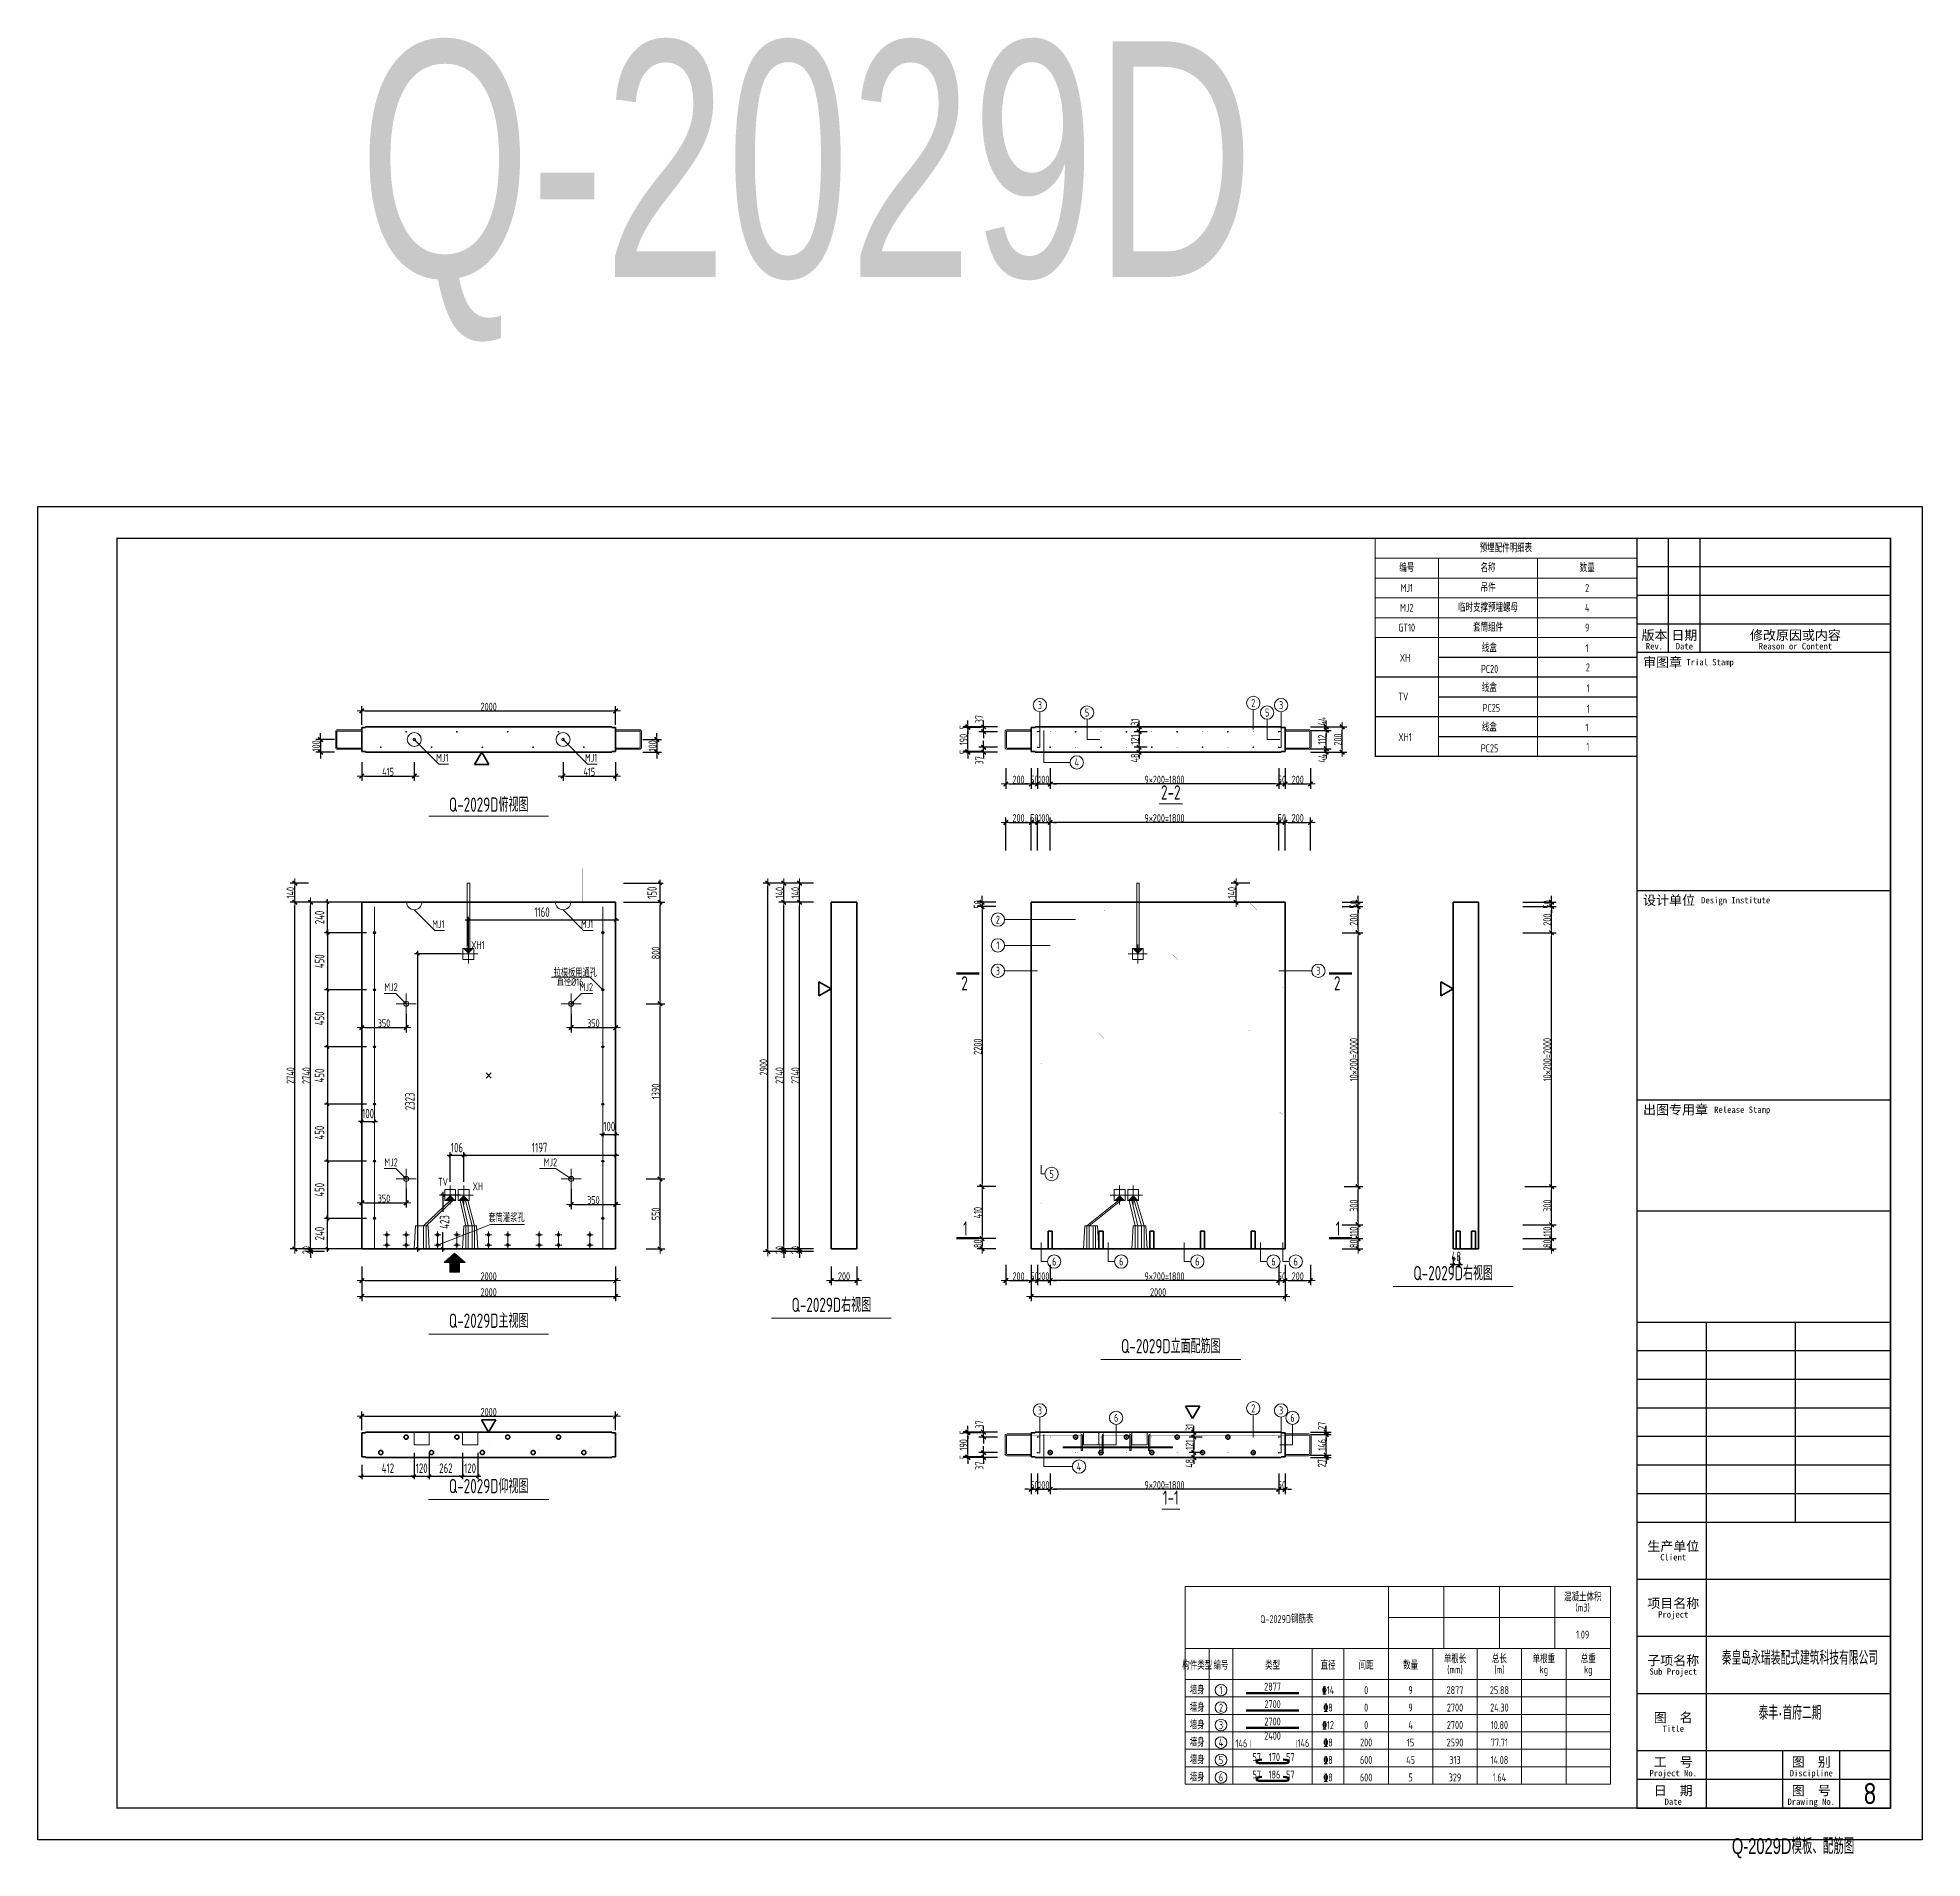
# Model space of a CAD drawing. Extents: x -85320 to 1679916, y -1321939 to 627.
# Drawn here: x 1320540 to 1379940, y -868455 to -811099 of the extents above; entities that cross this region are included whole.
import ezdxf
from ezdxf.enums import TextEntityAlignment as Align

# ---------------------------------------------------------------- set-up
doc = ezdxf.new("R2010")
doc.units = 0
doc.header["$LTSCALE"] = 1000
doc.linetypes.add('DOTE', pattern=[2.42, 2, -0.2, 0.02, -0.2])
doc.linetypes.add('点划线', pattern=[1850, 1200, -300, 50, -300])
for name, color, linetype in [('BORDER', 7, 'Continuous'), ('DIAN BOX', 7, 'Continuous'), ('S_WALL', 9, 'Continuous'), ('TH', 7, 'Continuous'), ('Y-03墙-03预制墙钢筋', 1, 'Continuous'), ('图名', 85, 'Continuous'), ('图框文字', 7, 'Continuous'), ('套筒垫片', 7, 'Continuous'), ('手孔标注', 3, 'Continuous'), ('打印线框', 7, 'Continuous'), ('拉模', 7, 'Continuous'), ('砼墙', 3, 'Continuous'), ('详图符号', 7, 'Continuous')]:
    doc.layers.add(name, color=color, linetype=linetype)
for name, color, linetype, lineweight in [('WCOL', 7, 'Continuous', 0), ('参数表文字', 7, 'Continuous', 18), ('参数表边线', 253, 'Continuous', 18), ('手孔', 6, 'Continuous', 0), ('梁截面纵筋', 1, 'Continuous', 50), ('直线', 7, 'Continuous', 18), ('预制墙图名', 7, 'Continuous', 18), ('预制墙埋件', 8, 'Continuous', 18), ('预制墙墙身水平筋', 130, 'Continuous', 18), ('预制墙墙身纵向受力筋', 1, 'Continuous', 18), ('预制墙墙身纵向非受力筋', 94, 'Continuous', 18), ('预制墙墙身附加筋', 94, 'Continuous', 18), ('预制墙拉筋', 130, 'Continuous', 18), ('预制墙详图孔洞', 9, '点划线', 18), ('预制墙详图标注', 3, 'Continuous', 18), ('预制墙详图轮廓', 3, 'Continuous', 35)]:
    doc.layers.add(name, color=color, linetype=linetype, lineweight=lineweight)
doc.styles.get("Standard").update_dxf_attribs({"font": 'gbenor.shx', "bigfont": 'gbcbig.shx'})
doc.styles.add('TSSD_Dimension', font='tssdeng.shx', dxfattribs={"width": 0.7, "bigfont": 'hztxt.shx'})
doc.styles.add('TSSD_Num', font='tssdeng.shx', dxfattribs={"width": 0.7, "bigfont": 'hztxt.shx'})
doc.styles.add('TSSD_Rein', font='Tssdeng.shx', dxfattribs={"width": 0.7, "bigfont": 'hztxt.shx'})
doc.styles.add('中西文等高字体', font='hztxt_e.shx', dxfattribs={"width": 0.7, "bigfont": 'hbhz.shx'})
doc.styles.add('样式 1', font='yjkeng.shx', dxfattribs={"width": 0.7, "bigfont": 'yjkchn.shx'})
doc.styles.add('样式 2', font='yjkeng.shx', dxfattribs={"width": 0.7, "bigfont": 'yjkchn.shx'})
doc.styles.add('设计院一', font='', dxfattribs={"width": 0.8})
doc.styles.get('设计院一').set_extended_font_data('SimSun')
doc.dimstyles.new('标注', dxfattribs={"dimtxt": 300, "dimasz": 100, "dimexe": 100, "dimexo": 250, "dimgap": 100, "dimtad": 1, "dimdec": 0, "dimlfac": 0.25, "dimzin": 0, "dimdsep": 46, "dimtxsty": 'TSSD_Dimension', "dimblk": 'ARCHTICK', "dimcen": 0, "dimdle": 100, "dimclrt": 7, "dimadec": 0, "dimazin": 0, "dimtfac": 1, "dimtdec": 0, "dimtix": 1, "dimtmove": 2, "dimatfit": 3, "dimfxl": 1, "dimtolj": 1, "dimtzin": 0, "dimarcsym": 0})
doc.dimstyles.new('盈建科结构', dxfattribs={"dimscale": 100, "dimtxt": 2.5, "dimasz": 1, "dimexe": 1.5, "dimexo": 0.625, "dimgap": 0.1, "dimtad": 1, "dimdec": 0, "dimrnd": 1, "dimzin": 0, "dimdsep": 46, "dimtxsty": '样式 1', "dimblk": '_yjkbk', "dimblk1": 'ARCHTICK', "dimblk2": 'ARCHTICK', "dimcen": 0.09, "dimadec": 0, "dimazin": 0, "dimtfac": 1, "dimtdec": 4, "dimtix": 1, "dimtmove": 2, "dimatfit": 3, "dimfxl": 1, "dimtolj": 1, "dimtzin": 0, "dimarcsym": 0})

msp = doc.modelspace()

# ---------------------------------------------------------------- texts
at = {"layer": '参数表文字', "linetype": 'Continuous', "style": 'TSSD_Rein', "width": 0.7}
for s, p in [('预埋配件明细表', (1366814.784, -827183.459)), ('编号', (1363689.784, -827808.459)), ('名称', (1366252.284, -827808.459)), ('数量', (1369377.284, -827808.459)), ('MJ1', (1363689.784, -828433.459)), ('吊件', (1366252.284, -828433.459)), ('2', (1369377.284, -828433.459)), ('MJ2', (1363689.784, -829058.459)), ('临时支撑预埋螺母', (1366252.284, -829058.459)), ('4', (1369377.284, -829058.459)), ('GT10', (1363689.784, -829683.459)), ('套筒组件', (1366252.284, -829683.459)), ('9', (1369377.284, -829683.459)), ('线盒', (1366292.324, -830327.84)), ('1', (1369370.668, -830333.408)), ('XH', (1363636.615, -830633.698)), ('PC20', (1366301.208, -830985.435)), ('2', (1369398.318, -830934.881)), ('线盒', (1366293.167, -831581.637)), ('1', (1369405.434, -831596.932)), ('TV', (1363582.209, -831856.632)), ('PC25', (1366357.039, -832211.354)), ('1', (1369412.386, -832237.847)), ('线盒', (1366292.324, -832827.84)), ('1', (1369370.668, -832833.408)), ('XH1', (1363636.615, -833133.698)), ('PC25', (1366301.208, -833485.435)), ('1', (1369398.318, -833434.881)), ('XH1', (1334412.106, -839683.866)), ('XH', (1334412.106, -847283.866)), ('Q-2029D钢筋表', (1359910.627, -860919.827)), ('1.09', (1369235.627, -861407.327)), ('构件类型', (1357085.627, -862382.327)), ('编号', (1357835.627, -862382.327)), ('类型', (1359460.627, -862382.327)), ('直径', (1361210.627, -862382.327)), ('间距', (1362410.627, -862382.327)), ('数量', (1363810.627, -862382.327)), ('墙身', (1357085.627, -863157.327)), ('1', (1357835.627, -863157.327)), ('2877', (1359460.627, -863047.327)), ('%%13214', (1361210.627, -863157.327)), ('0', (1362410.627, -863157.327)), ('9', (1363810.627, -863157.327)), ('2877', (1365210.627, -863157.327)), ('25.88', (1366610.627, -863157.327)), ('墙身', (1357085.627, -863707.327)), ('2', (1357835.627, -863707.327)), ('2700', (1359460.627, -863597.327)), ('%%1328', (1361210.627, -863707.327)), ('0', (1362410.627, -863707.327)), ('9', (1363810.627, -863707.327)), ('2700', (1365210.627, -863707.327)), ('24.30', (1366610.627, -863707.327)), ('墙身', (1357085.627, -864257.327)), ('3', (1357835.627, -864257.327)), ('2700', (1359460.627, -864147.327)), ('%%13212', (1361210.627, -864257.327)), ('0', (1362410.627, -864257.327)), ('4', (1363810.627, -864257.327)), ('2700', (1365210.627, -864257.327)), ('10.80', (1366610.627, -864257.327)), ('墙身', (1357085.627, -864807.327)), ('4', (1357835.627, -864807.327)), ('146', (1358479.158, -864834.212)), ('2400', (1359460.627, -864595.423)), ('146', (1360433.87, -864826.033)), ('%%1328', (1361210.627, -864807.327)), ('200', (1362410.627, -864807.327)), ('15', (1363810.627, -864807.327)), ('2590', (1365210.627, -864807.327)), ('77.71', (1366610.627, -864807.327)), ('墙身', (1357085.627, -865357.327)), ('5', (1357835.627, -865357.327)), ('57', (1358960.627, -865265.66)), (' 170', (1359460.627, -865265.66)), (' 57', (1359960.627, -865265.66)), ('%%1328', (1361210.627, -865357.327)), ('600', (1362410.627, -865357.327)), ('45', (1363810.627, -865357.327)), ('313', (1365210.627, -865357.327)), ('14.08', (1366610.627, -865357.327)), ('墙身', (1357085.627, -865907.327)), ('6', (1357835.627, -865907.327)), ('57', (1358960.627, -865815.66)), (' 186', (1359460.627, -865815.66)), (' 57', (1359960.627, -865815.66)), ('%%1328', (1361210.627, -865907.327)), ('600', (1362410.627, -865907.327)), ('5', (1363810.627, -865907.327)), ('329', (1365210.627, -865907.327)), ('1.64', (1366610.627, -865907.327))]:
    msp.add_text(s, height=250, dxfattribs=at).set_placement(p, align=Align.MIDDLE_CENTER)
for s, p in [('混凝土体积', (1369235.627, -860432.327)), ('单根长', (1365210.627, -862382.327)), ('总长', (1366610.627, -862382.327)), ('单根重', (1368010.627, -862382.327)), ('总重', (1369410.627, -862382.327))]:
    msp.add_text(s, height=250, dxfattribs=at).set_placement(p, align=Align.BOTTOM_CENTER)
for s, p in [('(m3)', (1369235.627, -860432.327)), ('(mm)', (1365210.627, -862382.327)), ('(m)', (1366610.627, -862382.327)), ('kg', (1368010.627, -862382.327)), ('kg', (1369410.627, -862382.327))]:
    msp.add_text(s, height=250, dxfattribs=at).set_placement(p, align=Align.TOP_CENTER)
at = {"layer": '图名', "linetype": 'Continuous', "style": '样式 2', "width": 0.7}
for s, p in [('2', (1349856.184, -841114.636)), ('2', (1361601.184, -841114.636)), ('1', (1349856.184, -848840.636)), ('1', (1361601.184, -848840.636))]:
    msp.add_text(s, height=450, dxfattribs=at).set_placement(p, align=Align.RIGHT)
at = {"layer": '图框文字', "color": 2, "style": '中西文等高字体', "width": 0.7}
msp.add_text('Q-2029D', height=7425, dxfattribs=at).set_placement((1330668.877, -818634.586))
msp.add_text('Q-2029D模板、配筋图', height=495, dxfattribs=at).set_placement((1373937.286, -868467.253), align=Align.BOTTOM_LEFT)
at = {"layer": '拉模', "color": 3}
msp.add_text('8', height=673.843, dxfattribs=at).set_placement((1378073.64, -866751.841))
at = {"layer": '直线', "linetype": 'Continuous', "style": '样式 1', "width": 0.7}
for s, p in [('3', (1352128.684, -832125.636)), ('2', (1358853.684, -832057.636)), ('3', (1359728.684, -832125.636)), ('5', (1353613.684, -832358.636)), ('5', (1359289.684, -832358.636)), ('4', (1353289.684, -833930.636)), ('2', (1350803.684, -838883.359)), ('1', (1350803.684, -839693.359)), ('3', (1350803.684, -840493.359)), ('3', (1360903.684, -840493.359)), ('5', (1352497.681, -846895.634)), ('6', (1352577.681, -849655.634)), ('6', (1354689.681, -849655.634)), ('6', (1357089.681, -849655.634)), ('6', (1359489.681, -849655.634)), ('6', (1360189.686, -849655.634)), ('2', (1358853.684, -854277.636)), ('3', (1352128.684, -854345.636)), ('6', (1354529.684, -854578.636)), ('3', (1359728.684, -854345.636)), ('6', (1360089.684, -854578.636)), ('4', (1353361.684, -856114.636))]:
    msp.add_text(s, height=250, dxfattribs=at).set_placement(p, align=Align.MIDDLE_CENTER)
for s, p in [('MJ1', (1333487.568, -833983.636)), ('MJ1', (1338175.568, -833983.636)), ('MJ1', (1333362.568, -839223.636)), ('MJ1', (1338050.568, -839223.636)), ('MJ2', (1338042.145, -841208.636)), ('MJ2', (1336909.844, -846728.636)), ('套筒灌浆孔', (1335885.601, -848483.636))]:
    msp.add_text(s, height=250, dxfattribs=at).set_placement(p, align=Align.BOTTOM_RIGHT)
for s, p in [('MJ2', (1331465.222, -841208.636)), ('MJ2', (1331465.222, -846728.636)), ('TV', (1333156.556, -847342.035))]:
    msp.add_text(s, height=250, dxfattribs=at).set_placement(p, align=Align.BOTTOM_LEFT)
at = {"layer": '详图符号', "lineweight": 0, "style": 'TSSD_Num', "width": 0.7}
msp.add_text('拉模板用通孔', height=240, dxfattribs=at).set_placement((1336805.687, -840440.175), align=Align.TOP_LEFT)
msp.add_text('直径%%C16', height=240, dxfattribs=at).set_placement((1336898.268, -840966.639))
at = {"layer": '预制墙图名', "linetype": 'Continuous', "style": '样式 2', "width": 0.7}
for s, p in [('Q-2029D俯视图', (1334753.684, -835618.636)), ('2-2', (1356253.684, -835233.636)), ('Q-2029D右视图', (1365153.684, -850378.636)), ('Q-2029D右视图', (1345553.684, -851378.636)), ('Q-2029D主视图', (1334753.684, -851878.636)), ('Q-2029D立面配筋图', (1356253.684, -852678.636)), ('Q-2029D仰视图', (1334753.684, -857088.636)), ('1-1', (1356253.684, -857453.636))]:
    msp.add_text(s, height=450, dxfattribs=at).set_placement(p, align=Align.BOTTOM_CENTER)

# ---------------------------------------------------------------- blocks, each defined once
blk = doc.blocks.new('_yjkbk')
blk.add_line((-1, 0), (1.5, 0))
blk.add_lwpolyline([(-0.7, -0.7, 0.5, 0.5, 0), (0.7, 0.7, 0.5, 0.5, 0)], format="xyseb")
blk = doc.blocks.new('*D1564')
at = {"layer": 'Defpoints', "color": 0, "transparency": 16777216}
for p in [(1330754, -849754), (1338754, -849754), (1338754, -850254)]:
    blk.add_point(p, dxfattribs=at)
at = {"layer": '预制墙详图标注', "color": 0, "lineweight": -2, "transparency": 16777216}
for p, q in [((1330754, -849816), (1330754, -850404)), ((1338754, -849816), (1338754, -850404)), ((1330854, -850254), (1338654, -850254))]:
    blk.add_line(p, q, dxfattribs=at)
at = {"layer": '预制墙详图标注', "color": 0, "lineweight": -2, "transparency": 16777216, "xscale": 100, "yscale": 100, "zscale": 100, "rotation": 180}
blk.add_blockref('_yjkbk', (1330754, -850254), dxfattribs=at)
at = {"layer": '预制墙详图标注', "color": 0, "lineweight": -2, "transparency": 16777216, "xscale": 100, "yscale": 100, "zscale": 100}
blk.add_blockref('_yjkbk', (1338754, -850254), dxfattribs=at)
at = {"layer": '预制墙详图标注', "color": 0, "transparency": 16777216, "insert": (1334754, -850244), "char_height": 250, "attachment_point": 8, "style": '样式 1'}
blk.add_mtext('\\A1;2000', dxfattribs=at)
blk = doc.blocks.new('_ArchTick')
at = {"color": 0, "linetype": 'ByBlock', "const_width": 0.4}
blk.add_lwpolyline([(-0.5, -0.5), (0.5, 0.5)], dxfattribs=at)
blk = doc.blocks.new('*D1565')
at = {"layer": 'Defpoints', "color": 0, "transparency": 16777216}
for p in [(1330754, -850254), (1338754, -850254), (1338754, -850754)]:
    blk.add_point(p, dxfattribs=at)
at = {"layer": '预制墙详图标注', "color": 0, "lineweight": -2, "transparency": 16777216}
for p, q in [((1330754, -850316), (1330754, -850904)), ((1338754, -850316), (1338754, -850904)), ((1330854, -850754), (1338654, -850754))]:
    blk.add_line(p, q, dxfattribs=at)
at = {"layer": '预制墙详图标注', "color": 0, "lineweight": -2, "transparency": 16777216, "xscale": 100, "yscale": 100, "zscale": 100, "rotation": 180}
blk.add_blockref('_yjkbk', (1330754, -850754), dxfattribs=at)
at = {"layer": '预制墙详图标注', "color": 0, "lineweight": -2, "transparency": 16777216, "xscale": 100, "yscale": 100, "zscale": 100}
blk.add_blockref('_yjkbk', (1338754, -850754), dxfattribs=at)
at = {"layer": '预制墙详图标注', "color": 0, "transparency": 16777216, "insert": (1334754, -850744), "char_height": 250, "attachment_point": 8, "style": '样式 1'}
blk.add_mtext('\\A1;2000', dxfattribs=at)
blk = doc.blocks.new('*D1566')
at = {"layer": 'Defpoints', "color": 0, "transparency": 16777216}
for p in [(1329143, -849254), (1329643, -849254), (1329643, -849334)]:
    blk.add_point(p, dxfattribs=at)
at = {"layer": '预制墙详图标注', "color": 0, "lineweight": -2, "transparency": 16777216}
for p, q in [((1329580, -849254), (1328993, -849254)), ((1329580, -849334), (1328993, -849334)), ((1329143, -849154), (1329143, -849054)), ((1329143, -849334), (1329143, -849254)), ((1329143, -849434), (1329143, -849534))]:
    blk.add_line(p, q, dxfattribs=at)
at = {"layer": '预制墙详图标注', "color": 0, "lineweight": -2, "transparency": 16777216, "xscale": 100, "yscale": 100, "zscale": 100}
for p, rotation in [((1329143, -849254), 270), ((1329143, -849334), 90)]:
    blk.add_blockref('_yjkbk', p, dxfattribs=dict(at, rotation=rotation))
at = {"layer": '预制墙详图标注', "color": 0, "transparency": 16777216, "insert": (1329133, -849294), "char_height": 250, "attachment_point": 8, "rotation": 90, "style": '样式 1'}
blk.add_mtext('\\A1;20', dxfattribs=at)
blk = doc.blocks.new('*D1567')
at = {"layer": 'Defpoints', "color": 0, "transparency": 16777216}
for p in [(1339654, -847054), (1340154, -847054), (1339654, -849254)]:
    blk.add_point(p, dxfattribs=at)
at = {"layer": '预制墙详图标注', "color": 0, "lineweight": -2, "transparency": 16777216}
for p, q in [((1339716, -847054), (1340304, -847054)), ((1340154, -849154), (1340154, -847154)), ((1339716, -849254), (1340304, -849254))]:
    blk.add_line(p, q, dxfattribs=at)
at = {"layer": '预制墙详图标注', "color": 0, "lineweight": -2, "transparency": 16777216, "xscale": 100, "yscale": 100, "zscale": 100}
for p, rotation in [((1340154, -847054), 90), ((1340154, -849254), 270)]:
    blk.add_blockref('_yjkbk', p, dxfattribs=dict(at, rotation=rotation))
at = {"layer": '预制墙详图标注', "color": 0, "transparency": 16777216, "insert": (1340144, -848154), "char_height": 250, "attachment_point": 8, "rotation": 90, "style": '样式 1'}
blk.add_mtext('\\A1;550', dxfattribs=at)
blk = doc.blocks.new('*D1568')
at = {"layer": 'Defpoints', "color": 0, "transparency": 16777216}
for p in [(1339654, -838334), (1340154, -838334), (1339654, -841534)]:
    blk.add_point(p, dxfattribs=at)
at = {"layer": '预制墙详图标注', "color": 0, "lineweight": -2, "transparency": 16777216}
for p, q in [((1339716, -838334), (1340304, -838334)), ((1340154, -841434), (1340154, -838434)), ((1339716, -841534), (1340304, -841534))]:
    blk.add_line(p, q, dxfattribs=at)
at = {"layer": '预制墙详图标注', "color": 0, "lineweight": -2, "transparency": 16777216, "xscale": 100, "yscale": 100, "zscale": 100}
for p, rotation in [((1340154, -838334), 90), ((1340154, -841534), 270)]:
    blk.add_blockref('_yjkbk', p, dxfattribs=dict(at, rotation=rotation))
at = {"layer": '预制墙详图标注', "color": 0, "transparency": 16777216, "insert": (1340144, -839934), "char_height": 250, "attachment_point": 8, "rotation": 90, "style": '样式 1'}
blk.add_mtext('\\A1;800', dxfattribs=at)
blk = doc.blocks.new('*D1569')
at = {"layer": 'Defpoints', "color": 0, "transparency": 16777216}
for p in [(1329954, -833209), (1329454, -833609), (1329954, -833609)]:
    blk.add_point(p, dxfattribs=at)
at = {"layer": '预制墙详图标注', "color": 0, "lineweight": -2, "transparency": 16777216}
for p, q in [((1329891, -833209), (1329304, -833209)), ((1329454, -833109), (1329454, -833009)), ((1329454, -833209), (1329454, -833609)), ((1329891, -833609), (1329304, -833609)), ((1329454, -833709), (1329454, -833809))]:
    blk.add_line(p, q, dxfattribs=at)
at = {"layer": '预制墙详图标注', "color": 0, "lineweight": -2, "transparency": 16777216, "xscale": 100, "yscale": 100, "zscale": 100}
for p, rotation in [((1329454, -833209), 270), ((1329454, -833609), 90)]:
    blk.add_blockref('_yjkbk', p, dxfattribs=dict(at, rotation=rotation))
at = {"layer": '预制墙详图标注', "color": 0, "transparency": 16777216, "insert": (1329444, -833409), "char_height": 250, "attachment_point": 8, "rotation": 90, "style": '样式 1'}
blk.add_mtext('\\A1;100', dxfattribs=at)
blk = doc.blocks.new('*D1570')
at = {"layer": 'Defpoints', "color": 0, "transparency": 16777216}
for p in [(1339554, -833209), (1339554, -833609), (1340054, -833609)]:
    blk.add_point(p, dxfattribs=at)
at = {"layer": '预制墙详图标注', "color": 0, "lineweight": -2, "transparency": 16777216}
for p, q in [((1339616, -833209), (1340204, -833209)), ((1340054, -833109), (1340054, -833009)), ((1340054, -833209), (1340054, -833609)), ((1339616, -833609), (1340204, -833609)), ((1340054, -833709), (1340054, -833809))]:
    blk.add_line(p, q, dxfattribs=at)
at = {"layer": '预制墙详图标注', "color": 0, "lineweight": -2, "transparency": 16777216, "xscale": 100, "yscale": 100, "zscale": 100}
for p, rotation in [((1340054, -833209), 270), ((1340054, -833609), 90)]:
    blk.add_blockref('_yjkbk', p, dxfattribs=dict(at, rotation=rotation))
at = {"layer": '预制墙详图标注', "color": 0, "transparency": 16777216, "insert": (1340044, -833409), "char_height": 250, "attachment_point": 8, "rotation": 90, "style": '样式 1'}
blk.add_mtext('\\A1;100', dxfattribs=at)
blk = doc.blocks.new('*D1571')
at = {"layer": 'Defpoints', "color": 0, "transparency": 16777216}
for p in [(1330754, -833859), (1332410, -833859), (1332410, -834359)]:
    blk.add_point(p, dxfattribs=at)
at = {"layer": '预制墙详图标注', "color": 0, "lineweight": -2, "transparency": 16777216}
for p, q in [((1330754, -833921), (1330754, -834509)), ((1332410, -833921), (1332410, -834509)), ((1330854, -834359), (1332310, -834359))]:
    blk.add_line(p, q, dxfattribs=at)
at = {"layer": '预制墙详图标注', "color": 0, "lineweight": -2, "transparency": 16777216, "xscale": 100, "yscale": 100, "zscale": 100, "rotation": 180}
blk.add_blockref('_yjkbk', (1330754, -834359), dxfattribs=at)
at = {"layer": '预制墙详图标注', "color": 0, "lineweight": -2, "transparency": 16777216, "xscale": 100, "yscale": 100, "zscale": 100}
blk.add_blockref('_yjkbk', (1332410, -834359), dxfattribs=at)
at = {"layer": '预制墙详图标注', "color": 0, "transparency": 16777216, "insert": (1331582, -834349), "char_height": 250, "attachment_point": 8, "style": '样式 1'}
blk.add_mtext('\\A1;415', dxfattribs=at)
blk = doc.blocks.new('*D1572')
at = {"layer": 'Defpoints', "color": 0, "transparency": 16777216}
for p in [(1337098, -833859), (1338754, -833859), (1338754, -834359)]:
    blk.add_point(p, dxfattribs=at)
at = {"layer": '预制墙详图标注', "color": 0, "lineweight": -2, "transparency": 16777216}
for p, q in [((1337098, -833921), (1337098, -834509)), ((1338754, -833921), (1338754, -834509)), ((1337198, -834359), (1338654, -834359))]:
    blk.add_line(p, q, dxfattribs=at)
at = {"layer": '预制墙详图标注', "color": 0, "lineweight": -2, "transparency": 16777216, "xscale": 100, "yscale": 100, "zscale": 100, "rotation": 180}
blk.add_blockref('_yjkbk', (1337098, -834359), dxfattribs=at)
at = {"layer": '预制墙详图标注', "color": 0, "lineweight": -2, "transparency": 16777216, "xscale": 100, "yscale": 100, "zscale": 100}
blk.add_blockref('_yjkbk', (1338754, -834359), dxfattribs=at)
at = {"layer": '预制墙详图标注', "color": 0, "transparency": 16777216, "insert": (1337926, -834349), "char_height": 250, "attachment_point": 8, "style": '样式 1'}
blk.add_mtext('\\A1;415', dxfattribs=at)
blk = doc.blocks.new('*D1573')
at = {"layer": 'Defpoints', "color": 0, "transparency": 16777216}
for p in [(1338754, -832309), (1330754, -832809), (1338754, -832809)]:
    blk.add_point(p, dxfattribs=at)
at = {"layer": '预制墙详图标注', "color": 0, "lineweight": -2, "transparency": 16777216}
for p, q in [((1330754, -832746), (1330754, -832159)), ((1338754, -832746), (1338754, -832159)), ((1330854, -832309), (1338654, -832309))]:
    blk.add_line(p, q, dxfattribs=at)
at = {"layer": '预制墙详图标注', "color": 0, "lineweight": -2, "transparency": 16777216, "xscale": 100, "yscale": 100, "zscale": 100, "rotation": 180}
blk.add_blockref('_yjkbk', (1330754, -832309), dxfattribs=at)
at = {"layer": '预制墙详图标注', "color": 0, "lineweight": -2, "transparency": 16777216, "xscale": 100, "yscale": 100, "zscale": 100}
blk.add_blockref('_yjkbk', (1338754, -832309), dxfattribs=at)
at = {"layer": '预制墙详图标注', "color": 0, "transparency": 16777216, "insert": (1334754, -832299), "char_height": 250, "attachment_point": 8, "style": '样式 1'}
blk.add_mtext('\\A1;2000', dxfattribs=at)
blk = doc.blocks.new('*D1574')
at = {"layer": 'Defpoints', "color": 0, "transparency": 16777216}
for p in [(1345554, -849754), (1346354, -849754), (1346354, -850254)]:
    blk.add_point(p, dxfattribs=at)
at = {"layer": '预制墙详图标注', "color": 0, "lineweight": -2, "transparency": 16777216}
for p, q in [((1345554, -849816), (1345554, -850404)), ((1346354, -849816), (1346354, -850404)), ((1345654, -850254), (1346254, -850254))]:
    blk.add_line(p, q, dxfattribs=at)
at = {"layer": '预制墙详图标注', "color": 0, "lineweight": -2, "transparency": 16777216, "xscale": 100, "yscale": 100, "zscale": 100, "rotation": 180}
blk.add_blockref('_yjkbk', (1345554, -850254), dxfattribs=at)
at = {"layer": '预制墙详图标注', "color": 0, "lineweight": -2, "transparency": 16777216, "xscale": 100, "yscale": 100, "zscale": 100}
blk.add_blockref('_yjkbk', (1346354, -850254), dxfattribs=at)
at = {"layer": '预制墙详图标注', "color": 0, "transparency": 16777216, "insert": (1345954, -850244), "char_height": 250, "attachment_point": 8, "style": '样式 1'}
blk.add_mtext('\\A1;200', dxfattribs=at)
blk = doc.blocks.new('*D1575')
at = {"layer": 'Defpoints', "color": 0, "transparency": 16777216}
for p in [(1344554, -849254), (1345054, -849254), (1345054, -849334)]:
    blk.add_point(p, dxfattribs=at)
at = {"layer": '预制墙详图标注', "color": 0, "lineweight": -2, "transparency": 16777216}
for p, q in [((1344991, -849254), (1344404, -849254)), ((1344991, -849334), (1344404, -849334)), ((1344554, -849154), (1344554, -849054)), ((1344554, -849334), (1344554, -849254)), ((1344554, -849434), (1344554, -849534))]:
    blk.add_line(p, q, dxfattribs=at)
at = {"layer": '预制墙详图标注', "color": 0, "lineweight": -2, "transparency": 16777216, "xscale": 100, "yscale": 100, "zscale": 100}
for p, rotation in [((1344554, -849254), 270), ((1344554, -849334), 90)]:
    blk.add_blockref('_yjkbk', p, dxfattribs=dict(at, rotation=rotation))
at = {"layer": '预制墙详图标注', "color": 0, "transparency": 16777216, "insert": (1344544, -849294), "char_height": 250, "attachment_point": 8, "rotation": 90, "style": '样式 1'}
blk.add_mtext('\\A1;20', dxfattribs=at)
blk = doc.blocks.new('*D1576')
at = {"layer": 'Defpoints', "color": 0, "transparency": 16777216}
for p in [(1344054, -849254), (1344554, -849254), (1344554, -849334)]:
    blk.add_point(p, dxfattribs=at)
at = {"layer": '预制墙详图标注', "color": 0, "lineweight": -2, "transparency": 16777216}
for p, q in [((1344491, -849254), (1343904, -849254)), ((1344491, -849334), (1343904, -849334)), ((1344054, -849154), (1344054, -849054)), ((1344054, -849334), (1344054, -849254)), ((1344054, -849434), (1344054, -849534))]:
    blk.add_line(p, q, dxfattribs=at)
at = {"layer": '预制墙详图标注', "color": 0, "lineweight": -2, "transparency": 16777216, "xscale": 100, "yscale": 100, "zscale": 100}
for p, rotation in [((1344054, -849254), 270), ((1344054, -849334), 90)]:
    blk.add_blockref('_yjkbk', p, dxfattribs=dict(at, rotation=rotation))
at = {"layer": '预制墙详图标注', "color": 0, "transparency": 16777216, "insert": (1344044, -849294), "char_height": 250, "attachment_point": 8, "rotation": 90, "style": '样式 1'}
blk.add_mtext('\\A1;20', dxfattribs=at)
blk = doc.blocks.new('*D1577')
at = {"layer": 'Defpoints', "color": 0, "transparency": 16777216}
for p in [(1343554, -837734), (1344054, -837734), (1344054, -849334)]:
    blk.add_point(p, dxfattribs=at)
at = {"layer": '预制墙详图标注', "color": 0, "lineweight": -2, "transparency": 16777216}
for p, q in [((1343991, -837734), (1343404, -837734)), ((1343554, -849234), (1343554, -837834)), ((1343991, -849334), (1343404, -849334))]:
    blk.add_line(p, q, dxfattribs=at)
at = {"layer": '预制墙详图标注', "color": 0, "lineweight": -2, "transparency": 16777216, "xscale": 100, "yscale": 100, "zscale": 100}
for p, rotation in [((1343554, -837734), 90), ((1343554, -849334), 270)]:
    blk.add_blockref('_yjkbk', p, dxfattribs=dict(at, rotation=rotation))
at = {"layer": '预制墙详图标注', "color": 0, "transparency": 16777216, "insert": (1343544, -843534), "char_height": 250, "attachment_point": 8, "rotation": 90, "style": '样式 1'}
blk.add_mtext('\\A1;2900', dxfattribs=at)
blk = doc.blocks.new('*D1578')
at = {"layer": 'Defpoints', "color": 0, "transparency": 16777216}
for p in [(1351054, -849754), (1351854, -849754), (1351854, -850254)]:
    blk.add_point(p, dxfattribs=at)
at = {"layer": '预制墙详图标注', "color": 0, "lineweight": -2, "transparency": 16777216}
for p, q in [((1351054, -849754), (1351054, -850404)), ((1351854, -849754), (1351854, -850404)), ((1351154, -850254), (1351754, -850254))]:
    blk.add_line(p, q, dxfattribs=at)
at = {"layer": '预制墙详图标注', "color": 0, "lineweight": -2, "transparency": 16777216, "xscale": 100, "yscale": 100, "zscale": 100, "rotation": 180}
blk.add_blockref('_yjkbk', (1351054, -850254), dxfattribs=at)
at = {"layer": '预制墙详图标注', "color": 0, "lineweight": -2, "transparency": 16777216, "xscale": 100, "yscale": 100, "zscale": 100}
blk.add_blockref('_yjkbk', (1351854, -850254), dxfattribs=at)
at = {"layer": '预制墙详图标注', "color": 0, "transparency": 16777216, "insert": (1351454, -850244), "char_height": 250, "attachment_point": 8, "style": '样式 1'}
blk.add_mtext('\\A1;200', dxfattribs=at)
blk = doc.blocks.new('*D1579')
at = {"layer": 'Defpoints', "color": 0, "transparency": 16777216}
for p in [(1351854, -849754), (1352054, -849754), (1352054, -850254)]:
    blk.add_point(p, dxfattribs=at)
at = {"layer": '预制墙详图标注', "color": 0, "lineweight": -2, "transparency": 16777216}
for p, q in [((1351854, -849754), (1351854, -850404)), ((1352054, -849754), (1352054, -850404)), ((1351754, -850254), (1351654, -850254)), ((1351854, -850254), (1352054, -850254)), ((1352154, -850254), (1352254, -850254))]:
    blk.add_line(p, q, dxfattribs=at)
at = {"layer": '预制墙详图标注', "color": 0, "lineweight": -2, "transparency": 16777216, "xscale": 100, "yscale": 100, "zscale": 100}
blk.add_blockref('_yjkbk', (1351854, -850254), dxfattribs=at)
at = {"layer": '预制墙详图标注', "color": 0, "lineweight": -2, "transparency": 16777216, "xscale": 100, "yscale": 100, "zscale": 100, "rotation": 180}
blk.add_blockref('_yjkbk', (1352054, -850254), dxfattribs=at)
at = {"layer": '预制墙详图标注', "color": 0, "transparency": 16777216, "insert": (1351954, -850244), "char_height": 250, "attachment_point": 8, "style": '样式 1'}
blk.add_mtext('\\A1;50', dxfattribs=at)
blk = doc.blocks.new('*D1580')
at = {"layer": 'Defpoints', "color": 0, "transparency": 16777216}
for p in [(1352054, -849754), (1352454, -849754), (1352454, -850254)]:
    blk.add_point(p, dxfattribs=at)
at = {"layer": '预制墙详图标注', "color": 0, "lineweight": -2, "transparency": 16777216}
for p, q in [((1352054, -849754), (1352054, -850404)), ((1352454, -849754), (1352454, -850404)), ((1351954, -850254), (1351854, -850254)), ((1352054, -850254), (1352454, -850254)), ((1352554, -850254), (1352654, -850254))]:
    blk.add_line(p, q, dxfattribs=at)
at = {"layer": '预制墙详图标注', "color": 0, "lineweight": -2, "transparency": 16777216, "xscale": 100, "yscale": 100, "zscale": 100}
blk.add_blockref('_yjkbk', (1352054, -850254), dxfattribs=at)
at = {"layer": '预制墙详图标注', "color": 0, "lineweight": -2, "transparency": 16777216, "xscale": 100, "yscale": 100, "zscale": 100, "rotation": 180}
blk.add_blockref('_yjkbk', (1352454, -850254), dxfattribs=at)
at = {"layer": '预制墙详图标注', "color": 0, "transparency": 16777216, "insert": (1352254, -850244), "char_height": 250, "attachment_point": 8, "style": '样式 1'}
blk.add_mtext('\\A1;100', dxfattribs=at)
blk = doc.blocks.new('*D1581')
at = {"layer": 'Defpoints', "color": 0, "transparency": 16777216}
for p in [(1352454, -849754), (1359654, -849754), (1352454, -850254)]:
    blk.add_point(p, dxfattribs=at)
at = {"layer": '预制墙详图标注', "color": 0, "lineweight": -2, "transparency": 16777216}
for p, q in [((1352454, -849816), (1352454, -850404)), ((1359654, -849816), (1359654, -850404)), ((1359554, -850254), (1352554, -850254))]:
    blk.add_line(p, q, dxfattribs=at)
at = {"layer": '预制墙详图标注', "color": 0, "lineweight": -2, "transparency": 16777216, "xscale": 100, "yscale": 100, "zscale": 100, "rotation": 180}
blk.add_blockref('_yjkbk', (1352454, -850254), dxfattribs=at)
at = {"layer": '预制墙详图标注', "color": 0, "lineweight": -2, "transparency": 16777216, "xscale": 100, "yscale": 100, "zscale": 100}
blk.add_blockref('_yjkbk', (1359654, -850254), dxfattribs=at)
at = {"layer": '预制墙详图标注', "color": 0, "transparency": 16777216, "insert": (1356054, -850244), "char_height": 250, "attachment_point": 8, "style": '样式 1'}
blk.add_mtext('\\A1;9×200=1800', dxfattribs=at)
blk = doc.blocks.new('*D1582')
at = {"layer": 'Defpoints', "color": 0, "transparency": 16777216}
for p in [(1359654, -849754), (1359854, -849754), (1359854, -850254)]:
    blk.add_point(p, dxfattribs=at)
at = {"layer": '预制墙详图标注', "color": 0, "lineweight": -2, "transparency": 16777216}
for p, q in [((1359654, -849754), (1359654, -850404)), ((1359854, -849754), (1359854, -850404)), ((1359554, -850254), (1359454, -850254)), ((1359654, -850254), (1359854, -850254)), ((1359954, -850254), (1360054, -850254))]:
    blk.add_line(p, q, dxfattribs=at)
at = {"layer": '预制墙详图标注', "color": 0, "lineweight": -2, "transparency": 16777216, "xscale": 100, "yscale": 100, "zscale": 100}
blk.add_blockref('_yjkbk', (1359654, -850254), dxfattribs=at)
at = {"layer": '预制墙详图标注', "color": 0, "lineweight": -2, "transparency": 16777216, "xscale": 100, "yscale": 100, "zscale": 100, "rotation": 180}
blk.add_blockref('_yjkbk', (1359854, -850254), dxfattribs=at)
at = {"layer": '预制墙详图标注', "color": 0, "transparency": 16777216, "insert": (1359754, -850244), "char_height": 250, "attachment_point": 8, "style": '样式 1'}
blk.add_mtext('\\A1;50', dxfattribs=at)
blk = doc.blocks.new('*D1583')
at = {"layer": 'Defpoints', "color": 0, "transparency": 16777216}
for p in [(1359854, -849754), (1360654, -849754), (1360654, -850254)]:
    blk.add_point(p, dxfattribs=at)
at = {"layer": '预制墙详图标注', "color": 0, "lineweight": -2, "transparency": 16777216}
for p, q in [((1359854, -849754), (1359854, -850404)), ((1360654, -849754), (1360654, -850404)), ((1359954, -850254), (1360554, -850254))]:
    blk.add_line(p, q, dxfattribs=at)
at = {"layer": '预制墙详图标注', "color": 0, "lineweight": -2, "transparency": 16777216, "xscale": 100, "yscale": 100, "zscale": 100, "rotation": 180}
blk.add_blockref('_yjkbk', (1359854, -850254), dxfattribs=at)
at = {"layer": '预制墙详图标注', "color": 0, "lineweight": -2, "transparency": 16777216, "xscale": 100, "yscale": 100, "zscale": 100}
blk.add_blockref('_yjkbk', (1360654, -850254), dxfattribs=at)
at = {"layer": '预制墙详图标注', "color": 0, "transparency": 16777216, "insert": (1360254, -850244), "char_height": 250, "attachment_point": 8, "style": '样式 1'}
blk.add_mtext('\\A1;200', dxfattribs=at)
blk = doc.blocks.new('*D1584')
at = {"layer": 'Defpoints', "color": 0, "transparency": 16777216}
for p in [(1351854, -835820), (1351054, -836770), (1351854, -836770)]:
    blk.add_point(p, dxfattribs=at)
at = {"layer": '预制墙详图标注', "color": 0, "lineweight": -2, "transparency": 16777216}
for p, q in [((1351054, -836707), (1351054, -835670)), ((1351854, -836707), (1351854, -835670)), ((1351154, -835820), (1351754, -835820))]:
    blk.add_line(p, q, dxfattribs=at)
at = {"layer": '预制墙详图标注', "color": 0, "lineweight": -2, "transparency": 16777216, "xscale": 100, "yscale": 100, "zscale": 100, "rotation": 180}
blk.add_blockref('_yjkbk', (1351054, -835820), dxfattribs=at)
at = {"layer": '预制墙详图标注', "color": 0, "lineweight": -2, "transparency": 16777216, "xscale": 100, "yscale": 100, "zscale": 100}
blk.add_blockref('_yjkbk', (1351854, -835820), dxfattribs=at)
at = {"layer": '预制墙详图标注', "color": 0, "transparency": 16777216, "insert": (1351454, -835810), "char_height": 250, "attachment_point": 8, "style": '样式 1'}
blk.add_mtext('\\A1;200', dxfattribs=at)
blk = doc.blocks.new('*D1585')
at = {"layer": 'Defpoints', "color": 0, "transparency": 16777216}
for p in [(1352054, -835820), (1351854, -836770), (1352054, -836770)]:
    blk.add_point(p, dxfattribs=at)
at = {"layer": '预制墙详图标注', "color": 0, "lineweight": -2, "transparency": 16777216}
for p, q in [((1351854, -836707), (1351854, -835670)), ((1352054, -836707), (1352054, -835670)), ((1351754, -835820), (1351654, -835820)), ((1351854, -835820), (1352054, -835820)), ((1352154, -835820), (1352254, -835820))]:
    blk.add_line(p, q, dxfattribs=at)
at = {"layer": '预制墙详图标注', "color": 0, "lineweight": -2, "transparency": 16777216, "xscale": 100, "yscale": 100, "zscale": 100}
blk.add_blockref('_yjkbk', (1351854, -835820), dxfattribs=at)
at = {"layer": '预制墙详图标注', "color": 0, "lineweight": -2, "transparency": 16777216, "xscale": 100, "yscale": 100, "zscale": 100, "rotation": 180}
blk.add_blockref('_yjkbk', (1352054, -835820), dxfattribs=at)
at = {"layer": '预制墙详图标注', "color": 0, "transparency": 16777216, "insert": (1351954, -835810), "char_height": 250, "attachment_point": 8, "style": '样式 1'}
blk.add_mtext('\\A1;50', dxfattribs=at)
blk = doc.blocks.new('*D1586')
at = {"layer": 'Defpoints', "color": 0, "transparency": 16777216}
for p in [(1352454, -835820), (1352054, -836770), (1352454, -836770)]:
    blk.add_point(p, dxfattribs=at)
at = {"layer": '预制墙详图标注', "color": 0, "lineweight": -2, "transparency": 16777216}
for p, q in [((1352054, -836707), (1352054, -835670)), ((1352454, -836707), (1352454, -835670)), ((1351954, -835820), (1351854, -835820)), ((1352054, -835820), (1352454, -835820)), ((1352554, -835820), (1352654, -835820))]:
    blk.add_line(p, q, dxfattribs=at)
at = {"layer": '预制墙详图标注', "color": 0, "lineweight": -2, "transparency": 16777216, "xscale": 100, "yscale": 100, "zscale": 100}
blk.add_blockref('_yjkbk', (1352054, -835820), dxfattribs=at)
at = {"layer": '预制墙详图标注', "color": 0, "lineweight": -2, "transparency": 16777216, "xscale": 100, "yscale": 100, "zscale": 100, "rotation": 180}
blk.add_blockref('_yjkbk', (1352454, -835820), dxfattribs=at)
at = {"layer": '预制墙详图标注', "color": 0, "transparency": 16777216, "insert": (1352254, -835810), "char_height": 250, "attachment_point": 8, "style": '样式 1'}
blk.add_mtext('\\A1;100', dxfattribs=at)
blk = doc.blocks.new('*D1587')
at = {"layer": 'Defpoints', "color": 0, "transparency": 16777216}
for p in [(1352454, -835820), (1352454, -836770), (1359654, -836770)]:
    blk.add_point(p, dxfattribs=at)
at = {"layer": '预制墙详图标注', "color": 0, "lineweight": -2, "transparency": 16777216}
for p, q in [((1352454, -836707), (1352454, -835670)), ((1359654, -836707), (1359654, -835670)), ((1359554, -835820), (1352554, -835820))]:
    blk.add_line(p, q, dxfattribs=at)
at = {"layer": '预制墙详图标注', "color": 0, "lineweight": -2, "transparency": 16777216, "xscale": 100, "yscale": 100, "zscale": 100, "rotation": 180}
blk.add_blockref('_yjkbk', (1352454, -835820), dxfattribs=at)
at = {"layer": '预制墙详图标注', "color": 0, "lineweight": -2, "transparency": 16777216, "xscale": 100, "yscale": 100, "zscale": 100}
blk.add_blockref('_yjkbk', (1359654, -835820), dxfattribs=at)
at = {"layer": '预制墙详图标注', "color": 0, "transparency": 16777216, "insert": (1356054, -835810), "char_height": 250, "attachment_point": 8, "style": '样式 1'}
blk.add_mtext('\\A1;9×200=1800', dxfattribs=at)
blk = doc.blocks.new('*D1588')
at = {"layer": 'Defpoints', "color": 0, "transparency": 16777216}
for p in [(1359854, -835820), (1359654, -836770), (1359854, -836770)]:
    blk.add_point(p, dxfattribs=at)
at = {"layer": '预制墙详图标注', "color": 0, "lineweight": -2, "transparency": 16777216}
for p, q in [((1359654, -836707), (1359654, -835670)), ((1359854, -836707), (1359854, -835670)), ((1359554, -835820), (1359454, -835820)), ((1359654, -835820), (1359854, -835820)), ((1359954, -835820), (1360054, -835820))]:
    blk.add_line(p, q, dxfattribs=at)
at = {"layer": '预制墙详图标注', "color": 0, "lineweight": -2, "transparency": 16777216, "xscale": 100, "yscale": 100, "zscale": 100}
blk.add_blockref('_yjkbk', (1359654, -835820), dxfattribs=at)
at = {"layer": '预制墙详图标注', "color": 0, "lineweight": -2, "transparency": 16777216, "xscale": 100, "yscale": 100, "zscale": 100, "rotation": 180}
blk.add_blockref('_yjkbk', (1359854, -835820), dxfattribs=at)
at = {"layer": '预制墙详图标注', "color": 0, "transparency": 16777216, "insert": (1359754, -835810), "char_height": 250, "attachment_point": 8, "style": '样式 1'}
blk.add_mtext('\\A1;50', dxfattribs=at)
blk = doc.blocks.new('*D1589')
at = {"layer": 'Defpoints', "color": 0, "transparency": 16777216}
for p in [(1360654, -835820), (1359854, -836770), (1360654, -836770)]:
    blk.add_point(p, dxfattribs=at)
at = {"layer": '预制墙详图标注', "color": 0, "lineweight": -2, "transparency": 16777216}
for p, q in [((1359854, -836707), (1359854, -835670)), ((1360654, -836707), (1360654, -835670)), ((1359954, -835820), (1360554, -835820))]:
    blk.add_line(p, q, dxfattribs=at)
at = {"layer": '预制墙详图标注', "color": 0, "lineweight": -2, "transparency": 16777216, "xscale": 100, "yscale": 100, "zscale": 100, "rotation": 180}
blk.add_blockref('_yjkbk', (1359854, -835820), dxfattribs=at)
at = {"layer": '预制墙详图标注', "color": 0, "lineweight": -2, "transparency": 16777216, "xscale": 100, "yscale": 100, "zscale": 100}
blk.add_blockref('_yjkbk', (1360654, -835820), dxfattribs=at)
at = {"layer": '预制墙详图标注', "color": 0, "transparency": 16777216, "insert": (1360254, -835810), "char_height": 250, "attachment_point": 8, "style": '样式 1'}
blk.add_mtext('\\A1;200', dxfattribs=at)
blk = doc.blocks.new('*D1590')
at = {"layer": 'Defpoints', "color": 0, "transparency": 16777216}
for p in [(1351854, -850254), (1359854, -850254), (1359854, -850754)]:
    blk.add_point(p, dxfattribs=at)
at = {"layer": '预制墙详图标注', "color": 0, "lineweight": -2, "transparency": 16777216}
for p, q in [((1351854, -850316), (1351854, -850904)), ((1359854, -850316), (1359854, -850904)), ((1351954, -850754), (1359754, -850754))]:
    blk.add_line(p, q, dxfattribs=at)
at = {"layer": '预制墙详图标注', "color": 0, "lineweight": -2, "transparency": 16777216, "xscale": 100, "yscale": 100, "zscale": 100, "rotation": 180}
blk.add_blockref('_yjkbk', (1351854, -850754), dxfattribs=at)
at = {"layer": '预制墙详图标注', "color": 0, "lineweight": -2, "transparency": 16777216, "xscale": 100, "yscale": 100, "zscale": 100}
blk.add_blockref('_yjkbk', (1359854, -850754), dxfattribs=at)
at = {"layer": '预制墙详图标注', "color": 0, "transparency": 16777216, "insert": (1355854, -850744), "char_height": 250, "attachment_point": 8, "style": '样式 1'}
blk.add_mtext('\\A1;2000', dxfattribs=at)
blk = doc.blocks.new('*D1591')
at = {"layer": 'Defpoints', "color": 0, "transparency": 16777216}
for p in [(1350304, -849254), (1350804, -848934), (1350804, -849254)]:
    blk.add_point(p, dxfattribs=at)
at = {"layer": '预制墙详图标注', "color": 0, "lineweight": -2, "transparency": 16777216}
for p, q in [((1350741, -848934), (1350154, -848934)), ((1350741, -849254), (1350154, -849254)), ((1350304, -849034), (1350304, -849154))]:
    blk.add_line(p, q, dxfattribs=at)
at = {"layer": '预制墙详图标注', "color": 0, "lineweight": -2, "transparency": 16777216, "xscale": 100, "yscale": 100, "zscale": 100}
for p, rotation in [((1350304, -848934), 90), ((1350304, -849254), 270)]:
    blk.add_blockref('_yjkbk', p, dxfattribs=dict(at, rotation=rotation))
at = {"layer": '预制墙详图标注', "color": 0, "transparency": 16777216, "insert": (1350294, -849094), "char_height": 250, "attachment_point": 8, "rotation": 90, "style": '样式 1'}
blk.add_mtext('\\A1;80', dxfattribs=at)
blk = doc.blocks.new('*D1592')
at = {"layer": 'Defpoints', "color": 0, "transparency": 16777216}
for p in [(1350804, -847294), (1350304, -848934), (1350804, -848934)]:
    blk.add_point(p, dxfattribs=at)
at = {"layer": '预制墙详图标注', "color": 0, "lineweight": -2, "transparency": 16777216}
for p, q in [((1350741, -847294), (1350154, -847294)), ((1350304, -847394), (1350304, -848834)), ((1350741, -848934), (1350154, -848934))]:
    blk.add_line(p, q, dxfattribs=at)
at = {"layer": '预制墙详图标注', "color": 0, "lineweight": -2, "transparency": 16777216, "xscale": 100, "yscale": 100, "zscale": 100}
for p, rotation in [((1350304, -847294), 90), ((1350304, -848934), 270)]:
    blk.add_blockref('_yjkbk', p, dxfattribs=dict(at, rotation=rotation))
at = {"layer": '预制墙详图标注', "color": 0, "transparency": 16777216, "insert": (1350294, -848114), "char_height": 250, "attachment_point": 8, "rotation": 90, "style": '样式 1'}
blk.add_mtext('\\A1;410', dxfattribs=at)
blk = doc.blocks.new('*D1593')
at = {"layer": 'Defpoints', "color": 0, "transparency": 16777216}
for p in [(1361654, -848934), (1361654, -849254), (1362154, -848934)]:
    blk.add_point(p, dxfattribs=at)
at = {"layer": '预制墙详图标注', "color": 0, "lineweight": -2, "transparency": 16777216}
for p, q in [((1361654, -848934), (1362304, -848934)), ((1361654, -849254), (1362304, -849254)), ((1362154, -849154), (1362154, -849034))]:
    blk.add_line(p, q, dxfattribs=at)
at = {"layer": '预制墙详图标注', "color": 0, "lineweight": -2, "transparency": 16777216, "xscale": 100, "yscale": 100, "zscale": 100}
for p, rotation in [((1362154, -848934), 90), ((1362154, -849254), 270)]:
    blk.add_blockref('_yjkbk', p, dxfattribs=dict(at, rotation=rotation))
at = {"layer": '预制墙详图标注', "color": 0, "transparency": 16777216, "insert": (1362144, -849094), "char_height": 250, "attachment_point": 8, "rotation": 90, "style": '样式 1'}
blk.add_mtext('\\A1;80', dxfattribs=at)
blk = doc.blocks.new('*D1594')
at = {"layer": 'Defpoints', "color": 0, "transparency": 16777216}
for p in [(1361654, -848494), (1362154, -848494), (1361654, -848934)]:
    blk.add_point(p, dxfattribs=at)
at = {"layer": '预制墙详图标注', "color": 0, "lineweight": -2, "transparency": 16777216}
for p, q in [((1361654, -848494), (1362304, -848494)), ((1362154, -848834), (1362154, -848594)), ((1361654, -848934), (1362304, -848934))]:
    blk.add_line(p, q, dxfattribs=at)
at = {"layer": '预制墙详图标注', "color": 0, "lineweight": -2, "transparency": 16777216, "xscale": 100, "yscale": 100, "zscale": 100}
for p, rotation in [((1362154, -848494), 90), ((1362154, -848934), 270)]:
    blk.add_blockref('_yjkbk', p, dxfattribs=dict(at, rotation=rotation))
at = {"layer": '预制墙详图标注', "color": 0, "transparency": 16777216, "insert": (1362144, -848714), "char_height": 250, "attachment_point": 8, "rotation": 90, "style": '样式 1'}
blk.add_mtext('\\A1;110', dxfattribs=at)
blk = doc.blocks.new('*D1595')
at = {"layer": 'Defpoints', "color": 0, "transparency": 16777216}
for p in [(1361654, -847294), (1362154, -847294), (1361654, -848494)]:
    blk.add_point(p, dxfattribs=at)
at = {"layer": '预制墙详图标注', "color": 0, "lineweight": -2, "transparency": 16777216}
for p, q in [((1361716, -847294), (1362304, -847294)), ((1362154, -848394), (1362154, -847394)), ((1361716, -848494), (1362304, -848494))]:
    blk.add_line(p, q, dxfattribs=at)
at = {"layer": '预制墙详图标注', "color": 0, "lineweight": -2, "transparency": 16777216, "xscale": 100, "yscale": 100, "zscale": 100}
for p, rotation in [((1362154, -847294), 90), ((1362154, -848494), 270)]:
    blk.add_blockref('_yjkbk', p, dxfattribs=dict(at, rotation=rotation))
at = {"layer": '预制墙详图标注', "color": 0, "transparency": 16777216, "insert": (1362144, -847894), "char_height": 250, "attachment_point": 8, "rotation": 90, "style": '样式 1'}
blk.add_mtext('\\A1;300', dxfattribs=at)
blk = doc.blocks.new('*D1596')
at = {"layer": 'Defpoints', "color": 0, "transparency": 16777216}
for p in [(1361654, -839294), (1362154, -839294), (1361654, -847294)]:
    blk.add_point(p, dxfattribs=at)
at = {"layer": '预制墙详图标注', "color": 0, "lineweight": -2, "transparency": 16777216}
for p, q in [((1361716, -839294), (1362304, -839294)), ((1362154, -847194), (1362154, -839394)), ((1361716, -847294), (1362304, -847294))]:
    blk.add_line(p, q, dxfattribs=at)
at = {"layer": '预制墙详图标注', "color": 0, "lineweight": -2, "transparency": 16777216, "xscale": 100, "yscale": 100, "zscale": 100}
for p, rotation in [((1362154, -839294), 90), ((1362154, -847294), 270)]:
    blk.add_blockref('_yjkbk', p, dxfattribs=dict(at, rotation=rotation))
at = {"layer": '预制墙详图标注', "color": 0, "transparency": 16777216, "insert": (1362144, -843294), "char_height": 250, "attachment_point": 8, "rotation": 90, "style": '样式 1'}
blk.add_mtext('\\A1;10×200=2000', dxfattribs=at)
blk = doc.blocks.new('*D1597')
at = {"layer": 'Defpoints', "color": 0, "transparency": 16777216}
for p in [(1351054, -834109), (1351854, -834109), (1351854, -834609)]:
    blk.add_point(p, dxfattribs=at)
at = {"layer": '预制墙详图标注', "color": 0, "lineweight": -2, "transparency": 16777216}
for p, q in [((1351054, -834109), (1351054, -834759)), ((1351854, -834109), (1351854, -834759)), ((1351154, -834609), (1351754, -834609))]:
    blk.add_line(p, q, dxfattribs=at)
at = {"layer": '预制墙详图标注', "color": 0, "lineweight": -2, "transparency": 16777216, "xscale": 100, "yscale": 100, "zscale": 100, "rotation": 180}
blk.add_blockref('_yjkbk', (1351054, -834609), dxfattribs=at)
at = {"layer": '预制墙详图标注', "color": 0, "lineweight": -2, "transparency": 16777216, "xscale": 100, "yscale": 100, "zscale": 100}
blk.add_blockref('_yjkbk', (1351854, -834609), dxfattribs=at)
at = {"layer": '预制墙详图标注', "color": 0, "transparency": 16777216, "insert": (1351454, -834599), "char_height": 250, "attachment_point": 8, "style": '样式 1'}
blk.add_mtext('\\A1;200', dxfattribs=at)
blk = doc.blocks.new('*D1598')
at = {"layer": 'Defpoints', "color": 0, "transparency": 16777216}
for p in [(1351854, -834109), (1352054, -834109), (1352054, -834609)]:
    blk.add_point(p, dxfattribs=at)
at = {"layer": '预制墙详图标注', "color": 0, "lineweight": -2, "transparency": 16777216}
for p, q in [((1351854, -834109), (1351854, -834759)), ((1352054, -834109), (1352054, -834759)), ((1351754, -834609), (1351654, -834609)), ((1351854, -834609), (1352054, -834609)), ((1352154, -834609), (1352254, -834609))]:
    blk.add_line(p, q, dxfattribs=at)
at = {"layer": '预制墙详图标注', "color": 0, "lineweight": -2, "transparency": 16777216, "xscale": 100, "yscale": 100, "zscale": 100}
blk.add_blockref('_yjkbk', (1351854, -834609), dxfattribs=at)
at = {"layer": '预制墙详图标注', "color": 0, "lineweight": -2, "transparency": 16777216, "xscale": 100, "yscale": 100, "zscale": 100, "rotation": 180}
blk.add_blockref('_yjkbk', (1352054, -834609), dxfattribs=at)
at = {"layer": '预制墙详图标注', "color": 0, "transparency": 16777216, "insert": (1351954, -834599), "char_height": 250, "attachment_point": 8, "style": '样式 1'}
blk.add_mtext('\\A1;50', dxfattribs=at)
blk = doc.blocks.new('*D1599')
at = {"layer": 'Defpoints', "color": 0, "transparency": 16777216}
for p in [(1352054, -834109), (1352454, -834109), (1352454, -834609)]:
    blk.add_point(p, dxfattribs=at)
at = {"layer": '预制墙详图标注', "color": 0, "lineweight": -2, "transparency": 16777216}
for p, q in [((1352054, -834109), (1352054, -834759)), ((1352454, -834109), (1352454, -834759)), ((1351954, -834609), (1351854, -834609)), ((1352054, -834609), (1352454, -834609)), ((1352554, -834609), (1352654, -834609))]:
    blk.add_line(p, q, dxfattribs=at)
at = {"layer": '预制墙详图标注', "color": 0, "lineweight": -2, "transparency": 16777216, "xscale": 100, "yscale": 100, "zscale": 100}
blk.add_blockref('_yjkbk', (1352054, -834609), dxfattribs=at)
at = {"layer": '预制墙详图标注', "color": 0, "lineweight": -2, "transparency": 16777216, "xscale": 100, "yscale": 100, "zscale": 100, "rotation": 180}
blk.add_blockref('_yjkbk', (1352454, -834609), dxfattribs=at)
at = {"layer": '预制墙详图标注', "color": 0, "transparency": 16777216, "insert": (1352254, -834599), "char_height": 250, "attachment_point": 8, "style": '样式 1'}
blk.add_mtext('\\A1;100', dxfattribs=at)
blk = doc.blocks.new('*D1600')
at = {"layer": 'Defpoints', "color": 0, "transparency": 16777216}
for p in [(1352454, -834109), (1359654, -834109), (1352454, -834609)]:
    blk.add_point(p, dxfattribs=at)
at = {"layer": '预制墙详图标注', "color": 0, "lineweight": -2, "transparency": 16777216}
for p, q in [((1352454, -834171), (1352454, -834759)), ((1359654, -834171), (1359654, -834759)), ((1359554, -834609), (1352554, -834609))]:
    blk.add_line(p, q, dxfattribs=at)
at = {"layer": '预制墙详图标注', "color": 0, "lineweight": -2, "transparency": 16777216, "xscale": 100, "yscale": 100, "zscale": 100, "rotation": 180}
blk.add_blockref('_yjkbk', (1352454, -834609), dxfattribs=at)
at = {"layer": '预制墙详图标注', "color": 0, "lineweight": -2, "transparency": 16777216, "xscale": 100, "yscale": 100, "zscale": 100}
blk.add_blockref('_yjkbk', (1359654, -834609), dxfattribs=at)
at = {"layer": '预制墙详图标注', "color": 0, "transparency": 16777216, "insert": (1356054, -834599), "char_height": 250, "attachment_point": 8, "style": '样式 1'}
blk.add_mtext('\\A1;9×200=1800', dxfattribs=at)
blk = doc.blocks.new('*D1601')
at = {"layer": 'Defpoints', "color": 0, "transparency": 16777216}
for p in [(1359654, -834109), (1359854, -834109), (1359854, -834609)]:
    blk.add_point(p, dxfattribs=at)
at = {"layer": '预制墙详图标注', "color": 0, "lineweight": -2, "transparency": 16777216}
for p, q in [((1359654, -834109), (1359654, -834759)), ((1359854, -834109), (1359854, -834759)), ((1359554, -834609), (1359454, -834609)), ((1359654, -834609), (1359854, -834609)), ((1359954, -834609), (1360054, -834609))]:
    blk.add_line(p, q, dxfattribs=at)
at = {"layer": '预制墙详图标注', "color": 0, "lineweight": -2, "transparency": 16777216, "xscale": 100, "yscale": 100, "zscale": 100}
blk.add_blockref('_yjkbk', (1359654, -834609), dxfattribs=at)
at = {"layer": '预制墙详图标注', "color": 0, "lineweight": -2, "transparency": 16777216, "xscale": 100, "yscale": 100, "zscale": 100, "rotation": 180}
blk.add_blockref('_yjkbk', (1359854, -834609), dxfattribs=at)
at = {"layer": '预制墙详图标注', "color": 0, "transparency": 16777216, "insert": (1359754, -834599), "char_height": 250, "attachment_point": 8, "style": '样式 1'}
blk.add_mtext('\\A1;50', dxfattribs=at)
blk = doc.blocks.new('*D1602')
at = {"layer": 'Defpoints', "color": 0, "transparency": 16777216}
for p in [(1359854, -834109), (1360654, -834109), (1360654, -834609)]:
    blk.add_point(p, dxfattribs=at)
at = {"layer": '预制墙详图标注', "color": 0, "lineweight": -2, "transparency": 16777216}
for p, q in [((1359854, -834109), (1359854, -834759)), ((1360654, -834109), (1360654, -834759)), ((1359954, -834609), (1360554, -834609))]:
    blk.add_line(p, q, dxfattribs=at)
at = {"layer": '预制墙详图标注', "color": 0, "lineweight": -2, "transparency": 16777216, "xscale": 100, "yscale": 100, "zscale": 100, "rotation": 180}
blk.add_blockref('_yjkbk', (1359854, -834609), dxfattribs=at)
at = {"layer": '预制墙详图标注', "color": 0, "lineweight": -2, "transparency": 16777216, "xscale": 100, "yscale": 100, "zscale": 100}
blk.add_blockref('_yjkbk', (1360654, -834609), dxfattribs=at)
at = {"layer": '预制墙详图标注', "color": 0, "transparency": 16777216, "insert": (1360254, -834599), "char_height": 250, "attachment_point": 8, "style": '样式 1'}
blk.add_mtext('\\A1;200', dxfattribs=at)
blk = doc.blocks.new('*D1603')
at = {"layer": 'Defpoints', "color": 0, "transparency": 16777216}
for p in [(1338754, -854529), (1330754, -855029), (1338754, -855029)]:
    blk.add_point(p, dxfattribs=at)
at = {"layer": '预制墙详图标注', "color": 0, "lineweight": -2, "transparency": 16777216}
for p, q in [((1330754, -854966), (1330754, -854379)), ((1330854, -854529), (1338654, -854529)), ((1338754, -854966), (1338754, -854379))]:
    blk.add_line(p, q, dxfattribs=at)
at = {"layer": '预制墙详图标注', "color": 0, "lineweight": -2, "transparency": 16777216, "xscale": 100, "yscale": 100, "zscale": 100, "rotation": 180}
blk.add_blockref('_yjkbk', (1330754, -854529), dxfattribs=at)
at = {"layer": '预制墙详图标注', "color": 0, "lineweight": -2, "transparency": 16777216, "xscale": 100, "yscale": 100, "zscale": 100}
blk.add_blockref('_yjkbk', (1338754, -854529), dxfattribs=at)
at = {"layer": '预制墙详图标注', "color": 0, "transparency": 16777216, "insert": (1334754, -854519), "char_height": 250, "attachment_point": 8, "style": '样式 1'}
blk.add_mtext('\\A1;2000', dxfattribs=at)
blk = doc.blocks.new('*D1604')
at = {"layer": 'Defpoints', "color": 0, "transparency": 16777216}
for p in [(1351854, -856329), (1352054, -856329), (1352054, -856829)]:
    blk.add_point(p, dxfattribs=at)
at = {"layer": '预制墙详图标注', "color": 0, "lineweight": -2, "transparency": 16777216}
for p, q in [((1351854, -856329), (1351854, -856979)), ((1352054, -856329), (1352054, -856979)), ((1351754, -856829), (1351654, -856829)), ((1351854, -856829), (1352054, -856829)), ((1352154, -856829), (1352254, -856829))]:
    blk.add_line(p, q, dxfattribs=at)
at = {"layer": '预制墙详图标注', "color": 0, "lineweight": -2, "transparency": 16777216, "xscale": 100, "yscale": 100, "zscale": 100}
blk.add_blockref('_yjkbk', (1351854, -856829), dxfattribs=at)
at = {"layer": '预制墙详图标注', "color": 0, "lineweight": -2, "transparency": 16777216, "xscale": 100, "yscale": 100, "zscale": 100, "rotation": 180}
blk.add_blockref('_yjkbk', (1352054, -856829), dxfattribs=at)
at = {"layer": '预制墙详图标注', "color": 0, "transparency": 16777216, "insert": (1351954, -856819), "char_height": 250, "attachment_point": 8, "style": '样式 1'}
blk.add_mtext('\\A1;50', dxfattribs=at)
blk = doc.blocks.new('*D1605')
at = {"layer": 'Defpoints', "color": 0, "transparency": 16777216}
for p in [(1352054, -856329), (1352454, -856329), (1352454, -856829)]:
    blk.add_point(p, dxfattribs=at)
at = {"layer": '预制墙详图标注', "color": 0, "lineweight": -2, "transparency": 16777216}
for p, q in [((1352054, -856329), (1352054, -856979)), ((1352454, -856329), (1352454, -856979)), ((1351954, -856829), (1351854, -856829)), ((1352054, -856829), (1352454, -856829)), ((1352554, -856829), (1352654, -856829))]:
    blk.add_line(p, q, dxfattribs=at)
at = {"layer": '预制墙详图标注', "color": 0, "lineweight": -2, "transparency": 16777216, "xscale": 100, "yscale": 100, "zscale": 100}
blk.add_blockref('_yjkbk', (1352054, -856829), dxfattribs=at)
at = {"layer": '预制墙详图标注', "color": 0, "lineweight": -2, "transparency": 16777216, "xscale": 100, "yscale": 100, "zscale": 100, "rotation": 180}
blk.add_blockref('_yjkbk', (1352454, -856829), dxfattribs=at)
at = {"layer": '预制墙详图标注', "color": 0, "transparency": 16777216, "insert": (1352254, -856819), "char_height": 250, "attachment_point": 8, "style": '样式 1'}
blk.add_mtext('\\A1;100', dxfattribs=at)
blk = doc.blocks.new('*D1606')
at = {"layer": 'Defpoints', "color": 0, "transparency": 16777216}
for p in [(1352454, -856329), (1359654, -856329), (1352454, -856829)]:
    blk.add_point(p, dxfattribs=at)
at = {"layer": '预制墙详图标注', "color": 0, "lineweight": -2, "transparency": 16777216}
for p, q in [((1352454, -856391), (1352454, -856979)), ((1359654, -856391), (1359654, -856979)), ((1359554, -856829), (1352554, -856829))]:
    blk.add_line(p, q, dxfattribs=at)
at = {"layer": '预制墙详图标注', "color": 0, "lineweight": -2, "transparency": 16777216, "xscale": 100, "yscale": 100, "zscale": 100, "rotation": 180}
blk.add_blockref('_yjkbk', (1352454, -856829), dxfattribs=at)
at = {"layer": '预制墙详图标注', "color": 0, "lineweight": -2, "transparency": 16777216, "xscale": 100, "yscale": 100, "zscale": 100}
blk.add_blockref('_yjkbk', (1359654, -856829), dxfattribs=at)
at = {"layer": '预制墙详图标注', "color": 0, "transparency": 16777216, "insert": (1356054, -856819), "char_height": 250, "attachment_point": 8, "style": '样式 1'}
blk.add_mtext('\\A1;9×200=1800', dxfattribs=at)
blk = doc.blocks.new('*D1607')
at = {"layer": 'Defpoints', "color": 0, "transparency": 16777216}
for p in [(1359654, -856329), (1359854, -856329), (1359854, -856829)]:
    blk.add_point(p, dxfattribs=at)
at = {"layer": '预制墙详图标注', "color": 0, "lineweight": -2, "transparency": 16777216}
for p, q in [((1359654, -856329), (1359654, -856979)), ((1359854, -856329), (1359854, -856979)), ((1359554, -856829), (1359454, -856829)), ((1359654, -856829), (1359854, -856829)), ((1359954, -856829), (1360054, -856829))]:
    blk.add_line(p, q, dxfattribs=at)
at = {"layer": '预制墙详图标注', "color": 0, "lineweight": -2, "transparency": 16777216, "xscale": 100, "yscale": 100, "zscale": 100}
blk.add_blockref('_yjkbk', (1359654, -856829), dxfattribs=at)
at = {"layer": '预制墙详图标注', "color": 0, "lineweight": -2, "transparency": 16777216, "xscale": 100, "yscale": 100, "zscale": 100, "rotation": 180}
blk.add_blockref('_yjkbk', (1359854, -856829), dxfattribs=at)
at = {"layer": '预制墙详图标注', "color": 0, "transparency": 16777216, "insert": (1359754, -856819), "char_height": 250, "attachment_point": 8, "style": '样式 1'}
blk.add_mtext('\\A1;50', dxfattribs=at)
blk = doc.blocks.new('*D1608')
at = {"layer": 'Defpoints', "color": 0, "transparency": 16777216}
for p in [(1367354, -848934), (1367354, -849254), (1368254, -848934)]:
    blk.add_point(p, dxfattribs=at)
at = {"layer": '预制墙详图标注', "color": 0, "lineweight": -2, "transparency": 16777216}
for p, q in [((1367354, -848934), (1368404, -848934)), ((1367354, -849254), (1368404, -849254)), ((1368254, -849154), (1368254, -849034))]:
    blk.add_line(p, q, dxfattribs=at)
at = {"layer": '预制墙详图标注', "color": 0, "lineweight": -2, "transparency": 16777216, "xscale": 100, "yscale": 100, "zscale": 100}
for p, rotation in [((1368254, -848934), 90), ((1368254, -849254), 270)]:
    blk.add_blockref('_yjkbk', p, dxfattribs=dict(at, rotation=rotation))
at = {"layer": '预制墙详图标注', "color": 0, "transparency": 16777216, "insert": (1368244, -849094), "char_height": 250, "attachment_point": 8, "rotation": 90, "style": '样式 1'}
blk.add_mtext('\\A1;80', dxfattribs=at)
blk = doc.blocks.new('*D1609')
at = {"layer": 'Defpoints', "color": 0, "transparency": 16777216}
for p in [(1367354, -848494), (1368254, -848494), (1367354, -848934)]:
    blk.add_point(p, dxfattribs=at)
at = {"layer": '预制墙详图标注', "color": 0, "lineweight": -2, "transparency": 16777216}
for p, q in [((1367354, -848494), (1368404, -848494)), ((1368254, -848834), (1368254, -848594)), ((1367354, -848934), (1368404, -848934))]:
    blk.add_line(p, q, dxfattribs=at)
at = {"layer": '预制墙详图标注', "color": 0, "lineweight": -2, "transparency": 16777216, "xscale": 100, "yscale": 100, "zscale": 100}
for p, rotation in [((1368254, -848494), 90), ((1368254, -848934), 270)]:
    blk.add_blockref('_yjkbk', p, dxfattribs=dict(at, rotation=rotation))
at = {"layer": '预制墙详图标注', "color": 0, "transparency": 16777216, "insert": (1368244, -848714), "char_height": 250, "attachment_point": 8, "rotation": 90, "style": '样式 1'}
blk.add_mtext('\\A1;110', dxfattribs=at)
blk = doc.blocks.new('*D1610')
at = {"layer": 'Defpoints', "color": 0, "transparency": 16777216}
for p in [(1367354, -847294), (1368254, -847294), (1367354, -848494)]:
    blk.add_point(p, dxfattribs=at)
at = {"layer": '预制墙详图标注', "color": 0, "lineweight": -2, "transparency": 16777216}
for p, q in [((1367416, -847294), (1368404, -847294)), ((1368254, -848394), (1368254, -847394)), ((1367416, -848494), (1368404, -848494))]:
    blk.add_line(p, q, dxfattribs=at)
at = {"layer": '预制墙详图标注', "color": 0, "lineweight": -2, "transparency": 16777216, "xscale": 100, "yscale": 100, "zscale": 100}
for p, rotation in [((1368254, -847294), 90), ((1368254, -848494), 270)]:
    blk.add_blockref('_yjkbk', p, dxfattribs=dict(at, rotation=rotation))
at = {"layer": '预制墙详图标注', "color": 0, "transparency": 16777216, "insert": (1368244, -847894), "char_height": 250, "attachment_point": 8, "rotation": 90, "style": '样式 1'}
blk.add_mtext('\\A1;300', dxfattribs=at)
blk = doc.blocks.new('*D1611')
at = {"layer": 'Defpoints', "color": 0, "transparency": 16777216}
for p in [(1367354, -839294), (1368254, -839294), (1367354, -847294)]:
    blk.add_point(p, dxfattribs=at)
at = {"layer": '预制墙详图标注', "color": 0, "lineweight": -2, "transparency": 16777216}
for p, q in [((1367416, -839294), (1368404, -839294)), ((1368254, -847194), (1368254, -839394)), ((1367416, -847294), (1368404, -847294))]:
    blk.add_line(p, q, dxfattribs=at)
at = {"layer": '预制墙详图标注', "color": 0, "lineweight": -2, "transparency": 16777216, "xscale": 100, "yscale": 100, "zscale": 100}
for p, rotation in [((1368254, -839294), 90), ((1368254, -847294), 270)]:
    blk.add_blockref('_yjkbk', p, dxfattribs=dict(at, rotation=rotation))
at = {"layer": '预制墙详图标注', "color": 0, "transparency": 16777216, "insert": (1368244, -843294), "char_height": 250, "attachment_point": 8, "rotation": 90, "style": '样式 1'}
blk.add_mtext('\\A1;10×200=2000', dxfattribs=at)
blk = doc.blocks.new('*D1612')
at = {"layer": 'Defpoints', "color": 0, "transparency": 16777216}
for p in [(1333309, -847562), (1334126, -847562), (1335034, -849254)]:
    blk.add_point(p, dxfattribs=at)
at = {"layer": 'WCOL', "color": 0, "lineweight": -2, "transparency": 16777216}
for p, q in [((1333876, -847562), (1333209, -847562)), ((1333309, -847462), (1333309, -848090)), ((1333309, -849354), (1333309, -848726)), ((1334784, -849254), (1333209, -849254))]:
    blk.add_line(p, q, dxfattribs=at)
at = {"layer": 'WCOL', "color": 0, "lineweight": -2, "transparency": 16777216, "xscale": 100, "yscale": 100, "zscale": 100}
for p, rotation in [((1333309, -847562), 90), ((1333309, -849254), 270)]:
    blk.add_blockref('_ArchTick', p, dxfattribs=dict(at, rotation=rotation))
at = {"layer": 'WCOL', "color": 7, "transparency": 16777216, "insert": (1333362, -848408), "char_height": 300, "attachment_point": 5, "rotation": 90, "style": 'TSSD_Dimension'}
blk.add_mtext('\\A1;423', dxfattribs=at)
blk = doc.blocks.new('*D1613')
at = {"layer": 'Defpoints', "color": 0, "transparency": 16777216}
for p in [(1333966, -846314), (1333966, -847390), (1338754, -847402)]:
    blk.add_point(p, dxfattribs=at)
at = {"layer": 'WCOL', "color": 0, "lineweight": -2, "transparency": 16777216}
for p, q in [((1338854, -846314), (1333866, -846314)), ((1333966, -847140), (1333966, -846214)), ((1338754, -847152), (1338754, -846214))]:
    blk.add_line(p, q, dxfattribs=at)
at = {"layer": 'WCOL', "color": 0, "lineweight": -2, "transparency": 16777216, "xscale": 100, "yscale": 100, "zscale": 100, "rotation": 180}
blk.add_blockref('_ArchTick', (1333966, -846314), dxfattribs=at)
at = {"layer": 'WCOL', "color": 0, "lineweight": -2, "transparency": 16777216, "xscale": 100, "yscale": 100, "zscale": 100}
blk.add_blockref('_ArchTick', (1338754, -846314), dxfattribs=at)
at = {"layer": 'WCOL', "color": 7, "transparency": 16777216, "insert": (1336360, -846064), "char_height": 300, "attachment_point": 5, "style": 'TSSD_Dimension'}
blk.add_mtext('\\A1;1197', dxfattribs=at)
blk = doc.blocks.new('线盒')
at = {"layer": 'DIAN BOX'}
h = blk.add_hatch(color=256, dxfattribs=at)
h.dxf.hatch_style = 1
h.paths.add_polyline_path([(1465682, -670175), (1465854, -670347), (1465510, -670347)])
at = {"color": 6, "const_width": 20}
blk.add_lwpolyline([(1465510, -670003), (1465854, -670003), (1465854, -670347), (1465510, -670347), (1465510, -670003)], dxfattribs=at)
at = {"layer": 'WCOL', "color": 4, "linetype": 'DOTE'}
for p, q in [((1465682, -670475), (1465682, -669876)), ((1465383, -670175), (1465982, -670175))]:
    blk.add_line(p, q, dxfattribs=at)
at = {"layer": 'WCOL', "color": 5}
blk.add_lwpolyline([(1465510, -670347), (1465854, -670347), (1465854, -670003), (1465510, -670003)], close=True, dxfattribs=at)
blk = doc.blocks.new('手孔')
at = {"layer": '手孔', "color": 6}
blk.add_lwpolyline([(1383436, -746221), (1383916, -746221), (1383876, -745501), (1383476, -745501)], close=True, dxfattribs=at)
at = {"layer": '手孔', "color": 4}
for points in [[(1383538, -746221), (1383618, -746221), (1383618, -745501), (1383538, -745501)], [(1383817, -746221), (1383737, -746221), (1383737, -745501), (1383817, -745501)]]:
    blk.add_lwpolyline(points, close=True, dxfattribs=at)
blk = doc.blocks.new('*D1614')
at = {"layer": 'Defpoints', "color": 0, "transparency": 16777216}
for p in [(1333542, -846314), (1333542, -847390), (1333966, -847390)]:
    blk.add_point(p, dxfattribs=at)
at = {"layer": 'WCOL', "color": 0, "lineweight": -2, "transparency": 16777216}
for p, q in [((1333542, -846314), (1333442, -846314)), ((1333542, -847140), (1333542, -846214)), ((1333966, -846314), (1333542, -846314)), ((1333966, -847140), (1333966, -846214)), ((1333966, -846314), (1334066, -846314))]:
    blk.add_line(p, q, dxfattribs=at)
at = {"layer": 'WCOL', "color": 0, "lineweight": -2, "transparency": 16777216, "xscale": 100, "yscale": 100, "zscale": 100}
blk.add_blockref('_ArchTick', (1333542, -846314), dxfattribs=at)
at = {"layer": 'WCOL', "color": 0, "lineweight": -2, "transparency": 16777216, "xscale": 100, "yscale": 100, "zscale": 100, "rotation": 180}
blk.add_blockref('_ArchTick', (1333966, -846314), dxfattribs=at)
at = {"layer": 'WCOL', "color": 7, "transparency": 16777216, "insert": (1333754, -846064), "char_height": 300, "attachment_point": 5, "style": 'TSSD_Dimension'}
blk.add_mtext('\\A1;106', dxfattribs=at)
blk = doc.blocks.new('*D1950')
at = {"layer": 'Defpoints', "color": 0, "transparency": 16777216}
for p in [(1334114, -838896), (1334114, -839962), (1338754, -839962)]:
    blk.add_point(p, dxfattribs=at)
at = {"layer": '手孔', "color": 0, "lineweight": -2, "transparency": 16777216}
for p, q in [((1338854, -838896), (1334014, -838896)), ((1334114, -839712), (1334114, -838796)), ((1338754, -839712), (1338754, -838796))]:
    blk.add_line(p, q, dxfattribs=at)
at = {"layer": '手孔', "color": 0, "lineweight": -2, "transparency": 16777216, "xscale": 100, "yscale": 100, "zscale": 100, "rotation": 180}
blk.add_blockref('_ArchTick', (1334114, -838896), dxfattribs=at)
at = {"layer": '手孔', "color": 0, "lineweight": -2, "transparency": 16777216, "xscale": 100, "yscale": 100, "zscale": 100}
blk.add_blockref('_ArchTick', (1338754, -838896), dxfattribs=at)
at = {"layer": '手孔', "color": 7, "transparency": 16777216, "insert": (1336434, -838646), "char_height": 300, "attachment_point": 5, "style": 'TSSD_Dimension'}
blk.add_mtext('\\A1;1160', dxfattribs=at)
blk = doc.blocks.new('*D1951')
at = {"layer": 'Defpoints', "color": 0, "transparency": 16777216}
for p in [(1332521, -839962), (1334114, -839962), (1331980, -849254)]:
    blk.add_point(p, dxfattribs=at)
at = {"layer": '手孔', "color": 0, "lineweight": -2, "transparency": 16777216}
for p, q in [((1332521, -849354), (1332521, -839862)), ((1333864, -839962), (1332421, -839962)), ((1332230, -849254), (1332621, -849254))]:
    blk.add_line(p, q, dxfattribs=at)
at = {"layer": '手孔', "color": 0, "lineweight": -2, "transparency": 16777216, "xscale": 100, "yscale": 100, "zscale": 100}
for p, rotation in [((1332521, -839962), 90), ((1332521, -849254), 270)]:
    blk.add_blockref('_ArchTick', p, dxfattribs=dict(at, rotation=rotation))
at = {"layer": '手孔', "color": 7, "transparency": 16777216, "insert": (1332271, -844608), "char_height": 300, "attachment_point": 5, "rotation": 90, "style": 'TSSD_Dimension'}
blk.add_mtext('\\A1;2323', dxfattribs=at)
blk = doc.blocks.new('线盒反')
at = {"layer": 'DIAN BOX'}
h = blk.add_hatch(color=256, dxfattribs=at)
h.dxf.hatch_style = 1
h.paths.add_polyline_path([(1384986, -744413), (1384814, -744241), (1385158, -744241)])
at = {"color": 6, "const_width": 20}
blk.add_lwpolyline([(1384814, -744241), (1384814, -744241), (1385158, -744241), (1385158, -744585), (1384814, -744585), (1384814, -744241)], dxfattribs=at)
at = {"layer": 'WCOL', "color": 4, "linetype": 'DOTE'}
for p, q in [((1384986, -744712), (1384986, -744113)), ((1385286, -744413), (1384687, -744413))]:
    blk.add_line(p, q, dxfattribs=at)
at = {"layer": 'WCOL', "color": 5}
blk.add_lwpolyline([(1385158, -744585), (1384814, -744585), (1384814, -744241), (1385158, -744241)], close=True, dxfattribs=at)
blk = doc.blocks.new('*D2018')
at = {"layer": 'Defpoints', "color": 0, "transparency": 16777216}
for p in [(1330754, -855809), (1332403, -855429), (1332403, -856415)]:
    blk.add_point(p, dxfattribs=at)
at = {"layer": '手孔标注', "color": 0, "lineweight": -2, "transparency": 16777216}
for p, q in [((1332403, -855679), (1332403, -856515)), ((1330654, -856415), (1332503, -856415)), ((1330754, -856059), (1330754, -856515))]:
    blk.add_line(p, q, dxfattribs=at)
at = {"layer": '手孔标注', "color": 0, "lineweight": -2, "transparency": 16777216, "xscale": 100, "yscale": 100, "zscale": 100, "rotation": 180}
blk.add_blockref('_ArchTick', (1330754, -856415), dxfattribs=at)
at = {"layer": '手孔标注', "color": 0, "lineweight": -2, "transparency": 16777216, "xscale": 100, "yscale": 100, "zscale": 100}
blk.add_blockref('_ArchTick', (1332403, -856415), dxfattribs=at)
at = {"layer": '手孔标注', "color": 7, "lineweight": 0, "transparency": 16777216, "insert": (1331578, -856165), "char_height": 300, "attachment_point": 5, "style": 'TSSD_Dimension'}
blk.add_mtext('\\A1;412', dxfattribs=at)
blk = doc.blocks.new('*D2019')
at = {"layer": 'Defpoints', "color": 0, "transparency": 16777216}
for p in [(1332403, -855429), (1332883, -855429), (1332883, -856415)]:
    blk.add_point(p, dxfattribs=at)
at = {"layer": '手孔标注', "color": 0, "lineweight": -2, "transparency": 16777216}
for p, q in [((1332403, -855679), (1332403, -856515)), ((1332883, -855679), (1332883, -856515)), ((1332403, -856415), (1332303, -856415)), ((1332403, -856415), (1332883, -856415)), ((1332883, -856415), (1332983, -856415))]:
    blk.add_line(p, q, dxfattribs=at)
at = {"layer": '手孔标注', "color": 0, "lineweight": -2, "transparency": 16777216, "xscale": 100, "yscale": 100, "zscale": 100}
blk.add_blockref('_ArchTick', (1332403, -856415), dxfattribs=at)
at = {"layer": '手孔标注', "color": 0, "lineweight": -2, "transparency": 16777216, "xscale": 100, "yscale": 100, "zscale": 100, "rotation": 180}
blk.add_blockref('_ArchTick', (1332883, -856415), dxfattribs=at)
at = {"layer": '手孔标注', "color": 7, "lineweight": 0, "transparency": 16777216, "insert": (1332643, -856165), "char_height": 300, "attachment_point": 5, "style": 'TSSD_Dimension'}
blk.add_mtext('\\A1;120', dxfattribs=at)
blk = doc.blocks.new('*D2020')
at = {"layer": 'Defpoints', "color": 0, "transparency": 16777216}
for p in [(1332883, -855429), (1333929, -855429), (1333929, -856415)]:
    blk.add_point(p, dxfattribs=at)
at = {"layer": '手孔标注', "color": 0, "lineweight": -2, "transparency": 16777216}
for p, q in [((1332883, -855679), (1332883, -856515)), ((1333929, -855679), (1333929, -856515)), ((1332783, -856415), (1334029, -856415))]:
    blk.add_line(p, q, dxfattribs=at)
at = {"layer": '手孔标注', "color": 0, "lineweight": -2, "transparency": 16777216, "xscale": 100, "yscale": 100, "zscale": 100, "rotation": 180}
blk.add_blockref('_ArchTick', (1332883, -856415), dxfattribs=at)
at = {"layer": '手孔标注', "color": 0, "lineweight": -2, "transparency": 16777216, "xscale": 100, "yscale": 100, "zscale": 100}
blk.add_blockref('_ArchTick', (1333929, -856415), dxfattribs=at)
at = {"layer": '手孔标注', "color": 7, "lineweight": 0, "transparency": 16777216, "insert": (1333406, -856165), "char_height": 300, "attachment_point": 5, "style": 'TSSD_Dimension'}
blk.add_mtext('\\A1;262', dxfattribs=at)
blk = doc.blocks.new('*D2021')
at = {"layer": 'Defpoints', "color": 0, "transparency": 16777216}
for p in [(1333929, -855429), (1334409, -855429), (1334409, -856415)]:
    blk.add_point(p, dxfattribs=at)
at = {"layer": '手孔标注', "color": 0, "lineweight": -2, "transparency": 16777216}
for p, q in [((1333929, -855679), (1333929, -856515)), ((1334409, -855679), (1334409, -856515)), ((1333929, -856415), (1333829, -856415)), ((1333929, -856415), (1334409, -856415)), ((1334409, -856415), (1334509, -856415))]:
    blk.add_line(p, q, dxfattribs=at)
at = {"layer": '手孔标注', "color": 0, "lineweight": -2, "transparency": 16777216, "xscale": 100, "yscale": 100, "zscale": 100}
blk.add_blockref('_ArchTick', (1333929, -856415), dxfattribs=at)
at = {"layer": '手孔标注', "color": 0, "lineweight": -2, "transparency": 16777216, "xscale": 100, "yscale": 100, "zscale": 100, "rotation": 180}
blk.add_blockref('_ArchTick', (1334409, -856415), dxfattribs=at)
at = {"layer": '手孔标注', "color": 7, "lineweight": 0, "transparency": 16777216, "insert": (1334169, -856165), "char_height": 300, "attachment_point": 5, "style": 'TSSD_Dimension'}
blk.add_mtext('\\A1;120', dxfattribs=at)
blk = doc.blocks.new('*D2022')
at = {"layer": 'Defpoints', "color": 0, "transparency": 16777216}
for p in [(1338754, -837734), (1340154, -837734), (1338754, -838334)]:
    blk.add_point(p, dxfattribs=at)
at = {"layer": '手孔标注', "color": 0, "lineweight": -2, "transparency": 16777216}
for p, q in [((1339004, -837734), (1340254, -837734)), ((1340154, -837734), (1340154, -837634)), ((1340154, -838334), (1340154, -837734)), ((1339004, -838334), (1340254, -838334)), ((1340154, -838334), (1340154, -838434))]:
    blk.add_line(p, q, dxfattribs=at)
at = {"layer": '手孔标注', "color": 0, "lineweight": -2, "transparency": 16777216, "xscale": 100, "yscale": 100, "zscale": 100}
for p, rotation in [((1340154, -837734), 270), ((1340154, -838334), 90)]:
    blk.add_blockref('_ArchTick', p, dxfattribs=dict(at, rotation=rotation))
at = {"layer": '手孔标注', "color": 7, "lineweight": 0, "transparency": 16777216, "insert": (1339904, -838034), "char_height": 300, "attachment_point": 5, "rotation": 90, "style": 'TSSD_Dimension'}
blk.add_mtext('\\A1;150', dxfattribs=at)
blk = doc.blocks.new('*D2037')
at = {"layer": 'Defpoints', "color": 0, "transparency": 16777216}
for p in [(1330754, -841784), (1332154, -841784), (1332154, -842284)]:
    blk.add_point(p, dxfattribs=at)
at = {"layer": '预制墙详图标注', "color": 0, "lineweight": -2, "transparency": 16777216}
for p, q in [((1330754, -841846), (1330754, -842434)), ((1330854, -842284), (1332054, -842284)), ((1332154, -841846), (1332154, -842434))]:
    blk.add_line(p, q, dxfattribs=at)
at = {"layer": '预制墙详图标注', "color": 0, "lineweight": -2, "transparency": 16777216, "xscale": 100, "yscale": 100, "zscale": 100, "rotation": 180}
blk.add_blockref('_yjkbk', (1330754, -842284), dxfattribs=at)
at = {"layer": '预制墙详图标注', "color": 0, "lineweight": -2, "transparency": 16777216, "xscale": 100, "yscale": 100, "zscale": 100}
blk.add_blockref('_yjkbk', (1332154, -842284), dxfattribs=at)
at = {"layer": '预制墙详图标注', "color": 0, "transparency": 16777216, "insert": (1331454, -842274), "char_height": 250, "attachment_point": 8, "style": '样式 1'}
blk.add_mtext('\\A1;350', dxfattribs=at)
blk = doc.blocks.new('*D2038')
at = {"layer": 'Defpoints', "color": 0, "transparency": 16777216}
for p in [(1330754, -847304), (1332154, -847304), (1332154, -847804)]:
    blk.add_point(p, dxfattribs=at)
at = {"layer": '预制墙详图标注', "color": 0, "lineweight": -2, "transparency": 16777216}
for p, q in [((1330754, -847366), (1330754, -847954)), ((1332154, -847366), (1332154, -847954)), ((1330854, -847804), (1332054, -847804))]:
    blk.add_line(p, q, dxfattribs=at)
at = {"layer": '预制墙详图标注', "color": 0, "lineweight": -2, "transparency": 16777216, "xscale": 100, "yscale": 100, "zscale": 100, "rotation": 180}
blk.add_blockref('_yjkbk', (1330754, -847804), dxfattribs=at)
at = {"layer": '预制墙详图标注', "color": 0, "lineweight": -2, "transparency": 16777216, "xscale": 100, "yscale": 100, "zscale": 100}
blk.add_blockref('_yjkbk', (1332154, -847804), dxfattribs=at)
at = {"layer": '预制墙详图标注', "color": 0, "transparency": 16777216, "insert": (1331454, -847794), "char_height": 250, "attachment_point": 8, "style": '样式 1'}
blk.add_mtext('\\A1;350', dxfattribs=at)
blk = doc.blocks.new('*D2039')
at = {"layer": 'Defpoints', "color": 0, "transparency": 16777216}
for p in [(1337354, -841784), (1338754, -841784), (1338754, -842284)]:
    blk.add_point(p, dxfattribs=at)
at = {"layer": '预制墙详图标注', "color": 0, "lineweight": -2, "transparency": 16777216}
for p, q in [((1337354, -841846), (1337354, -842434)), ((1337454, -842284), (1338654, -842284)), ((1338754, -841846), (1338754, -842434))]:
    blk.add_line(p, q, dxfattribs=at)
at = {"layer": '预制墙详图标注', "color": 0, "lineweight": -2, "transparency": 16777216, "xscale": 100, "yscale": 100, "zscale": 100, "rotation": 180}
blk.add_blockref('_yjkbk', (1337354, -842284), dxfattribs=at)
at = {"layer": '预制墙详图标注', "color": 0, "lineweight": -2, "transparency": 16777216, "xscale": 100, "yscale": 100, "zscale": 100}
blk.add_blockref('_yjkbk', (1338754, -842284), dxfattribs=at)
at = {"layer": '预制墙详图标注', "color": 0, "transparency": 16777216, "insert": (1338054, -842274), "char_height": 250, "attachment_point": 8, "style": '样式 1'}
blk.add_mtext('\\A1;350', dxfattribs=at)
blk = doc.blocks.new('*D2040')
at = {"layer": 'Defpoints', "color": 0, "transparency": 16777216}
for p in [(1337354, -847304), (1338754, -847304), (1338754, -847854)]:
    blk.add_point(p, dxfattribs=at)
at = {"layer": '预制墙详图标注', "color": 0, "lineweight": -2, "transparency": 16777216}
for p, q in [((1337354, -847366), (1337354, -848004)), ((1338754, -847366), (1338754, -848004)), ((1337454, -847854), (1338654, -847854))]:
    blk.add_line(p, q, dxfattribs=at)
at = {"layer": '预制墙详图标注', "color": 0, "lineweight": -2, "transparency": 16777216, "xscale": 100, "yscale": 100, "zscale": 100, "rotation": 180}
blk.add_blockref('_yjkbk', (1337354, -847854), dxfattribs=at)
at = {"layer": '预制墙详图标注', "color": 0, "lineweight": -2, "transparency": 16777216, "xscale": 100, "yscale": 100, "zscale": 100}
blk.add_blockref('_yjkbk', (1338754, -847854), dxfattribs=at)
at = {"layer": '预制墙详图标注', "color": 0, "transparency": 16777216, "insert": (1338054, -847844), "char_height": 250, "attachment_point": 8, "style": '样式 1'}
blk.add_mtext('\\A1;350', dxfattribs=at)
blk = doc.blocks.new('*D2074')
at = {"layer": 'Defpoints', "color": 0, "transparency": 16777216}
for p in [(1365154, -849254), (1365346, -849254), (1365346, -849746)]:
    blk.add_point(p, dxfattribs=at)
at = {"layer": '手孔标注', "color": 0, "lineweight": -2, "transparency": 16777216}
for p, q in [((1365154, -849746), (1365054, -849746)), ((1365154, -849504), (1365154, -849846)), ((1365154, -849746), (1365346, -849746)), ((1365346, -849504), (1365346, -849846)), ((1365346, -849746), (1365446, -849746))]:
    blk.add_line(p, q, dxfattribs=at)
at = {"layer": '手孔标注', "color": 0, "lineweight": -2, "transparency": 16777216, "xscale": 100, "yscale": 100, "zscale": 100}
blk.add_blockref('_ArchTick', (1365154, -849746), dxfattribs=at)
at = {"layer": '手孔标注', "color": 0, "lineweight": -2, "transparency": 16777216, "xscale": 100, "yscale": 100, "zscale": 100, "rotation": 180}
blk.add_blockref('_ArchTick', (1365346, -849746), dxfattribs=at)
at = {"layer": '手孔标注', "color": 7, "lineweight": 0, "transparency": 16777216, "insert": (1365250, -849496), "char_height": 300, "attachment_point": 5, "style": 'TSSD_Dimension'}
blk.add_mtext('\\A1;48', dxfattribs=at)
blk = doc.blocks.new('*D2098')
at = {"layer": 'Defpoints', "color": 0, "transparency": 16777216}
for p in [(1360654, -833497), (1360654, -833609), (1361154, -833497)]:
    blk.add_point(p, dxfattribs=at)
at = {"layer": '预制墙详图标注', "color": 0, "lineweight": -2, "transparency": 16777216}
for p, q in [((1361154, -833397), (1361154, -833297)), ((1360654, -833497), (1361304, -833497)), ((1360654, -833609), (1361304, -833609)), ((1361154, -833609), (1361154, -833497)), ((1361154, -833709), (1361154, -833809))]:
    blk.add_line(p, q, dxfattribs=at)
at = {"layer": '预制墙详图标注', "color": 0, "lineweight": -2, "transparency": 16777216, "xscale": 100, "yscale": 100, "zscale": 100}
for p, rotation in [((1361154, -833497), 270), ((1361154, -833609), 90)]:
    blk.add_blockref('_yjkbk', p, dxfattribs=dict(at, rotation=rotation))
at = {"layer": '预制墙详图标注', "color": 0, "transparency": 16777216, "insert": (1361148, -833801), "char_height": 250, "attachment_point": 8, "rotation": 90, "style": '样式 1'}
blk.add_mtext('\\A1;44', dxfattribs=at)
blk = doc.blocks.new('*D2099')
at = {"layer": 'Defpoints', "color": 0, "transparency": 16777216}
for p in [(1360654, -832921), (1361154, -832921), (1360654, -833497)]:
    blk.add_point(p, dxfattribs=at)
at = {"layer": '预制墙详图标注', "color": 0, "lineweight": -2, "transparency": 16777216}
for p, q in [((1360654, -832921), (1361304, -832921)), ((1361154, -833397), (1361154, -833021)), ((1360654, -833497), (1361304, -833497))]:
    blk.add_line(p, q, dxfattribs=at)
at = {"layer": '预制墙详图标注', "color": 0, "lineweight": -2, "transparency": 16777216, "xscale": 100, "yscale": 100, "zscale": 100}
for p, rotation in [((1361154, -832921), 90), ((1361154, -833497), 270)]:
    blk.add_blockref('_yjkbk', p, dxfattribs=dict(at, rotation=rotation))
at = {"layer": '预制墙详图标注', "color": 0, "transparency": 16777216, "insert": (1361144, -833209), "char_height": 250, "attachment_point": 8, "rotation": 90, "style": '样式 1'}
blk.add_mtext('\\A1;112', dxfattribs=at)
blk = doc.blocks.new('*D2100')
at = {"layer": 'Defpoints', "color": 0, "transparency": 16777216}
for p in [(1360654, -832809), (1360654, -832921), (1361154, -832809)]:
    blk.add_point(p, dxfattribs=at)
at = {"layer": '预制墙详图标注', "color": 0, "lineweight": -2, "transparency": 16777216}
for p, q in [((1361154, -832709), (1361154, -832609)), ((1360654, -832809), (1361304, -832809)), ((1360654, -832921), (1361304, -832921)), ((1361154, -832921), (1361154, -832809)), ((1361154, -833021), (1361154, -833121))]:
    blk.add_line(p, q, dxfattribs=at)
at = {"layer": '预制墙详图标注', "color": 0, "lineweight": -2, "transparency": 16777216, "xscale": 100, "yscale": 100, "zscale": 100}
for p, rotation in [((1361154, -832809), 270), ((1361154, -832921), 90)]:
    blk.add_blockref('_yjkbk', p, dxfattribs=dict(at, rotation=rotation))
at = {"layer": '预制墙详图标注', "color": 0, "transparency": 16777216, "insert": (1361144, -832630), "char_height": 250, "attachment_point": 8, "rotation": 90, "style": '样式 1'}
blk.add_mtext('\\A1;44', dxfattribs=at)
blk = doc.blocks.new('*D2101')
at = {"layer": 'Defpoints', "color": 0, "transparency": 16777216}
for p in [(1361154, -832809), (1361654, -832809), (1361154, -833609)]:
    blk.add_point(p, dxfattribs=at)
at = {"layer": '预制墙详图标注', "color": 0, "lineweight": -2, "transparency": 16777216}
for p, q in [((1361216, -832809), (1361804, -832809)), ((1361654, -833509), (1361654, -832909)), ((1361216, -833609), (1361804, -833609))]:
    blk.add_line(p, q, dxfattribs=at)
at = {"layer": '预制墙详图标注', "color": 0, "lineweight": -2, "transparency": 16777216, "xscale": 100, "yscale": 100, "zscale": 100}
for p, rotation in [((1361654, -832809), 90), ((1361654, -833609), 270)]:
    blk.add_blockref('_yjkbk', p, dxfattribs=dict(at, rotation=rotation))
at = {"layer": '预制墙详图标注', "color": 0, "transparency": 16777216, "insert": (1361644, -833209), "char_height": 250, "attachment_point": 8, "rotation": 90, "style": '样式 1'}
blk.add_mtext('\\A1;200', dxfattribs=at)
blk = doc.blocks.new('*D2181')
at = {"layer": 'Defpoints', "color": 0, "transparency": 16777216}
for p in [(1360654, -855753), (1360654, -855829), (1361154, -855753)]:
    blk.add_point(p, dxfattribs=at)
at = {"layer": '预制墙详图标注', "color": 0, "lineweight": -2, "transparency": 16777216}
for p, q in [((1360654, -855753), (1361304, -855753)), ((1360654, -855829), (1361304, -855829)), ((1361154, -855653), (1361154, -855553)), ((1361154, -855829), (1361154, -855753)), ((1361154, -855929), (1361154, -856029))]:
    blk.add_line(p, q, dxfattribs=at)
at = {"layer": '预制墙详图标注', "color": 0, "lineweight": -2, "transparency": 16777216, "xscale": 100, "yscale": 100, "zscale": 100}
for p, rotation in [((1361154, -855753), 270), ((1361154, -855829), 90)]:
    blk.add_blockref('_yjkbk', p, dxfattribs=dict(at, rotation=rotation))
at = {"layer": '预制墙详图标注', "color": 0, "transparency": 16777216, "insert": (1361136, -856009), "char_height": 250, "attachment_point": 8, "rotation": 90, "style": '样式 1'}
blk.add_mtext('\\A1;27', dxfattribs=at)
blk = doc.blocks.new('*D2182')
at = {"layer": 'Defpoints', "color": 0, "transparency": 16777216}
for p in [(1360654, -855105), (1361154, -855105), (1360654, -855753)]:
    blk.add_point(p, dxfattribs=at)
at = {"layer": '预制墙详图标注', "color": 0, "lineweight": -2, "transparency": 16777216}
for p, q in [((1360654, -855105), (1361304, -855105)), ((1361154, -855653), (1361154, -855205)), ((1360654, -855753), (1361304, -855753))]:
    blk.add_line(p, q, dxfattribs=at)
at = {"layer": '预制墙详图标注', "color": 0, "lineweight": -2, "transparency": 16777216, "xscale": 100, "yscale": 100, "zscale": 100}
for p, rotation in [((1361154, -855105), 90), ((1361154, -855753), 270)]:
    blk.add_blockref('_yjkbk', p, dxfattribs=dict(at, rotation=rotation))
at = {"layer": '预制墙详图标注', "color": 0, "transparency": 16777216, "insert": (1361144, -855429), "char_height": 250, "attachment_point": 8, "rotation": 90, "style": '样式 1'}
blk.add_mtext('\\A1;146', dxfattribs=at)
blk = doc.blocks.new('*D2183')
at = {"layer": 'Defpoints', "color": 0, "transparency": 16777216}
for p in [(1360654, -855029), (1360654, -855105), (1361154, -855029)]:
    blk.add_point(p, dxfattribs=at)
at = {"layer": '预制墙详图标注', "color": 0, "lineweight": -2, "transparency": 16777216}
for p, q in [((1360654, -855029), (1361304, -855029)), ((1360654, -855105), (1361304, -855105)), ((1361154, -854929), (1361154, -854829)), ((1361154, -855105), (1361154, -855029)), ((1361154, -855205), (1361154, -855305))]:
    blk.add_line(p, q, dxfattribs=at)
at = {"layer": '预制墙详图标注', "color": 0, "lineweight": -2, "transparency": 16777216, "xscale": 100, "yscale": 100, "zscale": 100}
for p, rotation in [((1361154, -855029), 270), ((1361154, -855105), 90)]:
    blk.add_blockref('_yjkbk', p, dxfattribs=dict(at, rotation=rotation))
at = {"layer": '预制墙详图标注', "color": 0, "transparency": 16777216, "insert": (1361138, -854829), "char_height": 250, "attachment_point": 8, "rotation": 90, "style": '样式 1'}
blk.add_mtext('\\A1;27', dxfattribs=at)
blk = doc.blocks.new('*D2244')
at = {"layer": 'Defpoints', "color": 0, "transparency": 16777216}
for p in [(1329143, -838334), (1329643, -838334), (1329643, -849254)]:
    blk.add_point(p, dxfattribs=at)
at = {"layer": '预制墙详图标注', "color": 0, "lineweight": -2, "transparency": 16777216}
for p, q in [((1329580, -838334), (1328993, -838334)), ((1329143, -849154), (1329143, -838434)), ((1329580, -849254), (1328993, -849254))]:
    blk.add_line(p, q, dxfattribs=at)
at = {"layer": '预制墙详图标注', "color": 0, "lineweight": -2, "transparency": 16777216, "xscale": 100, "yscale": 100, "zscale": 100}
for p, rotation in [((1329143, -838334), 90), ((1329143, -849254), 270)]:
    blk.add_blockref('_yjkbk', p, dxfattribs=dict(at, rotation=rotation))
at = {"layer": '预制墙详图标注', "color": 0, "transparency": 16777216, "insert": (1329133, -843794), "char_height": 250, "attachment_point": 8, "rotation": 90, "style": '样式 1'}
blk.add_mtext('\\A1;2740', dxfattribs=at)
blk = doc.blocks.new('*D2245')
at = {"layer": 'Defpoints', "color": 0, "transparency": 16777216}
for p in [(1328643, -838334), (1329143, -838334), (1329143, -849254)]:
    blk.add_point(p, dxfattribs=at)
at = {"layer": '预制墙详图标注', "color": 0, "lineweight": -2, "transparency": 16777216}
for p, q in [((1329080, -838334), (1328493, -838334)), ((1328643, -849154), (1328643, -838434)), ((1329080, -849254), (1328493, -849254))]:
    blk.add_line(p, q, dxfattribs=at)
at = {"layer": '预制墙详图标注', "color": 0, "lineweight": -2, "transparency": 16777216, "xscale": 100, "yscale": 100, "zscale": 100}
for p, rotation in [((1328643, -838334), 90), ((1328643, -849254), 270)]:
    blk.add_blockref('_yjkbk', p, dxfattribs=dict(at, rotation=rotation))
at = {"layer": '预制墙详图标注', "color": 0, "transparency": 16777216, "insert": (1328633, -843794), "char_height": 250, "attachment_point": 8, "rotation": 90, "style": '样式 1'}
blk.add_mtext('\\A1;2740', dxfattribs=at)
blk = doc.blocks.new('*D2246')
at = {"layer": 'Defpoints', "color": 0, "transparency": 16777216}
for p in [(1328643, -837734), (1329143, -837734), (1329143, -838334)]:
    blk.add_point(p, dxfattribs=at)
at = {"layer": '预制墙详图标注', "color": 0, "lineweight": -2, "transparency": 16777216}
for p, q in [((1329080, -837734), (1328493, -837734)), ((1328643, -838234), (1328643, -837834)), ((1329080, -838334), (1328493, -838334))]:
    blk.add_line(p, q, dxfattribs=at)
at = {"layer": '预制墙详图标注', "color": 0, "lineweight": -2, "transparency": 16777216, "xscale": 100, "yscale": 100, "zscale": 100}
for p, rotation in [((1328643, -837734), 90), ((1328643, -838334), 270)]:
    blk.add_blockref('_yjkbk', p, dxfattribs=dict(at, rotation=rotation))
at = {"layer": '预制墙详图标注', "color": 0, "transparency": 16777216, "insert": (1328633, -838034), "char_height": 250, "attachment_point": 8, "rotation": 90, "style": '样式 1'}
blk.add_mtext('\\A1;140', dxfattribs=at)
blk = doc.blocks.new('*D2311')
at = {"layer": 'Defpoints', "color": 0, "transparency": 16777216}
for p in [(1344554, -838334), (1345054, -838334), (1345054, -849254)]:
    blk.add_point(p, dxfattribs=at)
at = {"layer": '预制墙详图标注', "color": 0, "lineweight": -2, "transparency": 16777216}
for p, q in [((1344991, -838334), (1344404, -838334)), ((1344554, -849154), (1344554, -838434)), ((1344991, -849254), (1344404, -849254))]:
    blk.add_line(p, q, dxfattribs=at)
at = {"layer": '预制墙详图标注', "color": 0, "lineweight": -2, "transparency": 16777216, "xscale": 100, "yscale": 100, "zscale": 100}
for p, rotation in [((1344554, -838334), 90), ((1344554, -849254), 270)]:
    blk.add_blockref('_yjkbk', p, dxfattribs=dict(at, rotation=rotation))
at = {"layer": '预制墙详图标注', "color": 0, "transparency": 16777216, "insert": (1344544, -843794), "char_height": 250, "attachment_point": 8, "rotation": 90, "style": '样式 1'}
blk.add_mtext('\\A1;2740', dxfattribs=at)
blk = doc.blocks.new('*D2312')
at = {"layer": 'Defpoints', "color": 0, "transparency": 16777216}
for p in [(1344554, -837734), (1345054, -837734), (1345054, -838334)]:
    blk.add_point(p, dxfattribs=at)
at = {"layer": '预制墙详图标注', "color": 0, "lineweight": -2, "transparency": 16777216}
for p, q in [((1344991, -837734), (1344404, -837734)), ((1344554, -838234), (1344554, -837834)), ((1344991, -838334), (1344404, -838334))]:
    blk.add_line(p, q, dxfattribs=at)
at = {"layer": '预制墙详图标注', "color": 0, "lineweight": -2, "transparency": 16777216, "xscale": 100, "yscale": 100, "zscale": 100}
for p, rotation in [((1344554, -837734), 90), ((1344554, -838334), 270)]:
    blk.add_blockref('_yjkbk', p, dxfattribs=dict(at, rotation=rotation))
at = {"layer": '预制墙详图标注', "color": 0, "transparency": 16777216, "insert": (1344544, -838034), "char_height": 250, "attachment_point": 8, "rotation": 90, "style": '样式 1'}
blk.add_mtext('\\A1;140', dxfattribs=at)
blk = doc.blocks.new('*D2313')
at = {"layer": 'Defpoints', "color": 0, "transparency": 16777216}
for p in [(1344054, -838334), (1344554, -838334), (1344554, -849254)]:
    blk.add_point(p, dxfattribs=at)
at = {"layer": '预制墙详图标注', "color": 0, "lineweight": -2, "transparency": 16777216}
for p, q in [((1344491, -838334), (1343904, -838334)), ((1344054, -849154), (1344054, -838434)), ((1344491, -849254), (1343904, -849254))]:
    blk.add_line(p, q, dxfattribs=at)
at = {"layer": '预制墙详图标注', "color": 0, "lineweight": -2, "transparency": 16777216, "xscale": 100, "yscale": 100, "zscale": 100}
for p, rotation in [((1344054, -838334), 90), ((1344054, -849254), 270)]:
    blk.add_blockref('_yjkbk', p, dxfattribs=dict(at, rotation=rotation))
at = {"layer": '预制墙详图标注', "color": 0, "transparency": 16777216, "insert": (1344044, -843794), "char_height": 250, "attachment_point": 8, "rotation": 90, "style": '样式 1'}
blk.add_mtext('\\A1;2740', dxfattribs=at)
blk = doc.blocks.new('*D2314')
at = {"layer": 'Defpoints', "color": 0, "transparency": 16777216}
for p in [(1344054, -837734), (1344554, -837734), (1344554, -838334)]:
    blk.add_point(p, dxfattribs=at)
at = {"layer": '预制墙详图标注', "color": 0, "lineweight": -2, "transparency": 16777216}
for p, q in [((1344491, -837734), (1343904, -837734)), ((1344054, -838234), (1344054, -837834)), ((1344491, -838334), (1343904, -838334))]:
    blk.add_line(p, q, dxfattribs=at)
at = {"layer": '预制墙详图标注', "color": 0, "lineweight": -2, "transparency": 16777216, "xscale": 100, "yscale": 100, "zscale": 100}
for p, rotation in [((1344054, -837734), 90), ((1344054, -838334), 270)]:
    blk.add_blockref('_yjkbk', p, dxfattribs=dict(at, rotation=rotation))
at = {"layer": '预制墙详图标注', "color": 0, "transparency": 16777216, "insert": (1344044, -838034), "char_height": 250, "attachment_point": 8, "rotation": 90, "style": '样式 1'}
blk.add_mtext('\\A1;140', dxfattribs=at)
blk = doc.blocks.new('*D2397')
at = {"layer": 'Defpoints', "color": 0, "transparency": 16777216}
for p in [(1361654, -838474), (1362154, -838474), (1361654, -839294)]:
    blk.add_point(p, dxfattribs=at)
at = {"layer": '预制墙详图标注', "color": 0, "lineweight": -2, "transparency": 16777216}
for p, q in [((1361654, -838474), (1362304, -838474)), ((1362154, -839194), (1362154, -838574)), ((1361654, -839294), (1362304, -839294))]:
    blk.add_line(p, q, dxfattribs=at)
at = {"layer": '预制墙详图标注', "color": 0, "lineweight": -2, "transparency": 16777216, "xscale": 100, "yscale": 100, "zscale": 100}
for p, rotation in [((1362154, -838474), 90), ((1362154, -839294), 270)]:
    blk.add_blockref('_yjkbk', p, dxfattribs=dict(at, rotation=rotation))
at = {"layer": '预制墙详图标注', "color": 0, "transparency": 16777216, "insert": (1362144, -838884), "char_height": 250, "attachment_point": 8, "rotation": 90, "style": '样式 1'}
blk.add_mtext('\\A1;200', dxfattribs=at)
blk = doc.blocks.new('*D2398')
at = {"layer": 'Defpoints', "color": 0, "transparency": 16777216}
for p in [(1361654, -838334), (1361654, -838474), (1362154, -838334)]:
    blk.add_point(p, dxfattribs=at)
at = {"layer": '预制墙详图标注', "color": 0, "lineweight": -2, "transparency": 16777216}
for p, q in [((1362154, -838234), (1362154, -838134)), ((1361654, -838334), (1362304, -838334)), ((1361654, -838474), (1362304, -838474)), ((1362154, -838474), (1362154, -838334)), ((1362154, -838574), (1362154, -838674))]:
    blk.add_line(p, q, dxfattribs=at)
at = {"layer": '预制墙详图标注', "color": 0, "lineweight": -2, "transparency": 16777216, "xscale": 100, "yscale": 100, "zscale": 100}
for p, rotation in [((1362154, -838334), 270), ((1362154, -838474), 90)]:
    blk.add_blockref('_yjkbk', p, dxfattribs=dict(at, rotation=rotation))
at = {"layer": '预制墙详图标注', "color": 0, "transparency": 16777216, "insert": (1362144, -838404), "char_height": 250, "attachment_point": 8, "rotation": 90, "style": '样式 1'}
blk.add_mtext('\\A1;50', dxfattribs=at)
blk = doc.blocks.new('*D2465')
at = {"layer": 'Defpoints', "color": 0, "transparency": 16777216}
for p in [(1367354, -838474), (1368254, -838474), (1367354, -839294)]:
    blk.add_point(p, dxfattribs=at)
at = {"layer": '预制墙详图标注', "color": 0, "lineweight": -2, "transparency": 16777216}
for p, q in [((1367354, -838474), (1368404, -838474)), ((1368254, -839194), (1368254, -838574)), ((1367354, -839294), (1368404, -839294))]:
    blk.add_line(p, q, dxfattribs=at)
at = {"layer": '预制墙详图标注', "color": 0, "lineweight": -2, "transparency": 16777216, "xscale": 100, "yscale": 100, "zscale": 100}
for p, rotation in [((1368254, -838474), 90), ((1368254, -839294), 270)]:
    blk.add_blockref('_yjkbk', p, dxfattribs=dict(at, rotation=rotation))
at = {"layer": '预制墙详图标注', "color": 0, "transparency": 16777216, "insert": (1368244, -838884), "char_height": 250, "attachment_point": 8, "rotation": 90, "style": '样式 1'}
blk.add_mtext('\\A1;200', dxfattribs=at)
blk = doc.blocks.new('*D2466')
at = {"layer": 'Defpoints', "color": 0, "transparency": 16777216}
for p in [(1367354, -838334), (1367354, -838474), (1368254, -838334)]:
    blk.add_point(p, dxfattribs=at)
at = {"layer": '预制墙详图标注', "color": 0, "lineweight": -2, "transparency": 16777216}
for p, q in [((1368254, -838234), (1368254, -838134)), ((1367354, -838334), (1368404, -838334)), ((1367354, -838474), (1368404, -838474)), ((1368254, -838474), (1368254, -838334)), ((1368254, -838574), (1368254, -838674))]:
    blk.add_line(p, q, dxfattribs=at)
at = {"layer": '预制墙详图标注', "color": 0, "lineweight": -2, "transparency": 16777216, "xscale": 100, "yscale": 100, "zscale": 100}
for p, rotation in [((1368254, -838334), 270), ((1368254, -838474), 90)]:
    blk.add_blockref('_yjkbk', p, dxfattribs=dict(at, rotation=rotation))
at = {"layer": '预制墙详图标注', "color": 0, "transparency": 16777216, "insert": (1368244, -838404), "char_height": 250, "attachment_point": 8, "rotation": 90, "style": '样式 1'}
blk.add_mtext('\\A1;50', dxfattribs=at)
blk = doc.blocks.new('*D2508')
at = {"layer": 'Defpoints', "color": 0, "transparency": 16777216}
for p in [(1339654, -841534), (1340154, -841534), (1339654, -847054)]:
    blk.add_point(p, dxfattribs=at)
at = {"layer": '预制墙详图标注', "color": 0, "lineweight": -2, "transparency": 16777216}
for p, q in [((1339716, -841534), (1340304, -841534)), ((1340154, -846954), (1340154, -841634)), ((1339716, -847054), (1340304, -847054))]:
    blk.add_line(p, q, dxfattribs=at)
at = {"layer": '预制墙详图标注', "color": 0, "lineweight": -2, "transparency": 16777216, "xscale": 100, "yscale": 100, "zscale": 100}
for p, rotation in [((1340154, -841534), 90), ((1340154, -847054), 270)]:
    blk.add_blockref('_yjkbk', p, dxfattribs=dict(at, rotation=rotation))
at = {"layer": '预制墙详图标注', "color": 0, "transparency": 16777216, "insert": (1340144, -844294), "char_height": 250, "attachment_point": 8, "rotation": 90, "style": '样式 1'}
blk.add_mtext('\\A1;1390', dxfattribs=at)
blk = doc.blocks.new('*D2531')
at = {"layer": 'Defpoints', "color": 0, "transparency": 16777216}
for p in [(1350804, -838474), (1350304, -847294), (1350804, -847294)]:
    blk.add_point(p, dxfattribs=at)
at = {"layer": '预制墙详图标注', "color": 0, "lineweight": -2, "transparency": 16777216}
for p, q in [((1350741, -838474), (1350154, -838474)), ((1350304, -838574), (1350304, -847194)), ((1350741, -847294), (1350154, -847294))]:
    blk.add_line(p, q, dxfattribs=at)
at = {"layer": '预制墙详图标注', "color": 0, "lineweight": -2, "transparency": 16777216, "xscale": 100, "yscale": 100, "zscale": 100}
for p, rotation in [((1350304, -838474), 90), ((1350304, -847294), 270)]:
    blk.add_blockref('_yjkbk', p, dxfattribs=dict(at, rotation=rotation))
at = {"layer": '预制墙详图标注', "color": 0, "transparency": 16777216, "insert": (1350294, -842884), "char_height": 250, "attachment_point": 8, "rotation": 90, "style": '样式 1'}
blk.add_mtext('\\A1;2200', dxfattribs=at)
blk = doc.blocks.new('*D2532')
at = {"layer": 'Defpoints', "color": 0, "transparency": 16777216}
for p in [(1350304, -838474), (1350804, -838334), (1350804, -838474)]:
    blk.add_point(p, dxfattribs=at)
at = {"layer": '预制墙详图标注', "color": 0, "lineweight": -2, "transparency": 16777216}
for p, q in [((1350304, -838234), (1350304, -838134)), ((1350741, -838334), (1350154, -838334)), ((1350741, -838474), (1350154, -838474)), ((1350304, -838334), (1350304, -838474)), ((1350304, -838574), (1350304, -838674))]:
    blk.add_line(p, q, dxfattribs=at)
at = {"layer": '预制墙详图标注', "color": 0, "lineweight": -2, "transparency": 16777216, "xscale": 100, "yscale": 100, "zscale": 100}
for p, rotation in [((1350304, -838334), 270), ((1350304, -838474), 90)]:
    blk.add_blockref('_yjkbk', p, dxfattribs=dict(at, rotation=rotation))
at = {"layer": '预制墙详图标注', "color": 0, "transparency": 16777216, "insert": (1350294, -838404), "char_height": 250, "attachment_point": 8, "rotation": 90, "style": '样式 1'}
blk.add_mtext('\\A1;50', dxfattribs=at)
blk = doc.blocks.new('*D2577')
at = {"layer": 'Defpoints', "color": 0, "transparency": 16777216}
for p in [(1355254, -833609), (1355504, -833453), (1355504, -833609)]:
    blk.add_point(p, dxfattribs=at)
at = {"layer": '预制墙详图标注', "color": 0, "lineweight": -2, "transparency": 16777216}
for p, q in [((1355254, -833353), (1355254, -833253)), ((1355504, -833453), (1355104, -833453)), ((1355504, -833609), (1355104, -833609)), ((1355254, -833453), (1355254, -833609)), ((1355254, -833709), (1355254, -833809))]:
    blk.add_line(p, q, dxfattribs=at)
at = {"layer": '预制墙详图标注', "color": 0, "lineweight": -2, "transparency": 16777216, "xscale": 100, "yscale": 100, "zscale": 100}
for p, rotation in [((1355254, -833453), 270), ((1355254, -833609), 90)]:
    blk.add_blockref('_yjkbk', p, dxfattribs=dict(at, rotation=rotation))
at = {"layer": '预制墙详图标注', "color": 0, "transparency": 16777216, "insert": (1355244, -833792), "char_height": 250, "attachment_point": 8, "rotation": 90, "style": '样式 1'}
blk.add_mtext('\\A1;48', dxfattribs=at)
blk = doc.blocks.new('*D2578')
at = {"layer": 'Defpoints', "color": 0, "transparency": 16777216}
for p in [(1355504, -832965), (1355254, -833453), (1355504, -833453)]:
    blk.add_point(p, dxfattribs=at)
at = {"layer": '预制墙详图标注', "color": 0, "lineweight": -2, "transparency": 16777216}
for p, q in [((1355504, -832965), (1355104, -832965)), ((1355254, -833065), (1355254, -833353)), ((1355504, -833453), (1355104, -833453))]:
    blk.add_line(p, q, dxfattribs=at)
at = {"layer": '预制墙详图标注', "color": 0, "lineweight": -2, "transparency": 16777216, "xscale": 100, "yscale": 100, "zscale": 100}
for p, rotation in [((1355254, -832965), 90), ((1355254, -833453), 270)]:
    blk.add_blockref('_yjkbk', p, dxfattribs=dict(at, rotation=rotation))
at = {"layer": '预制墙详图标注', "color": 0, "transparency": 16777216, "insert": (1355244, -833209), "char_height": 250, "attachment_point": 8, "rotation": 90, "style": '样式 1'}
blk.add_mtext('\\A1;121', dxfattribs=at)
blk = doc.blocks.new('*D2579')
at = {"layer": 'Defpoints', "color": 0, "transparency": 16777216}
for p in [(1355254, -832965), (1355504, -832809), (1355504, -832965)]:
    blk.add_point(p, dxfattribs=at)
at = {"layer": '预制墙详图标注', "color": 0, "lineweight": -2, "transparency": 16777216}
for p, q in [((1355254, -832709), (1355254, -832609)), ((1355504, -832809), (1355104, -832809)), ((1355504, -832965), (1355104, -832965)), ((1355254, -832809), (1355254, -832965)), ((1355254, -833065), (1355254, -833165))]:
    blk.add_line(p, q, dxfattribs=at)
at = {"layer": '预制墙详图标注', "color": 0, "lineweight": -2, "transparency": 16777216, "xscale": 100, "yscale": 100, "zscale": 100}
for p, rotation in [((1355254, -832809), 270), ((1355254, -832965), 90)]:
    blk.add_blockref('_yjkbk', p, dxfattribs=dict(at, rotation=rotation))
at = {"layer": '预制墙详图标注', "color": 0, "transparency": 16777216, "insert": (1355244, -832663), "char_height": 250, "attachment_point": 8, "rotation": 90, "style": '样式 1'}
blk.add_mtext('\\A1;31', dxfattribs=at)
blk = doc.blocks.new('*D2580')
at = {"layer": 'Defpoints', "color": 0, "transparency": 16777216}
for p in [(1356978, -855829), (1357228, -855673), (1357228, -855829)]:
    blk.add_point(p, dxfattribs=at)
at = {"layer": '预制墙详图标注', "color": 0, "lineweight": -2, "transparency": 16777216}
for p, q in [((1357228, -855673), (1356828, -855673)), ((1357228, -855829), (1356828, -855829)), ((1356978, -855573), (1356978, -855473)), ((1356978, -855673), (1356978, -855829)), ((1356978, -855929), (1356978, -856029))]:
    blk.add_line(p, q, dxfattribs=at)
at = {"layer": '预制墙详图标注', "color": 0, "lineweight": -2, "transparency": 16777216, "xscale": 100, "yscale": 100, "zscale": 100}
for p, rotation in [((1356978, -855673), 270), ((1356978, -855829), 90)]:
    blk.add_blockref('_yjkbk', p, dxfattribs=dict(at, rotation=rotation))
at = {"layer": '预制墙详图标注', "color": 0, "transparency": 16777216, "insert": (1356968, -856012), "char_height": 250, "attachment_point": 8, "rotation": 90, "style": '样式 1'}
blk.add_mtext('\\A1;48', dxfattribs=at)
blk = doc.blocks.new('*D2581')
at = {"layer": 'Defpoints', "color": 0, "transparency": 16777216}
for p in [(1357228, -855185), (1356978, -855673), (1357228, -855673)]:
    blk.add_point(p, dxfattribs=at)
at = {"layer": '预制墙详图标注', "color": 0, "lineweight": -2, "transparency": 16777216}
for p, q in [((1357228, -855185), (1356828, -855185)), ((1356978, -855285), (1356978, -855573)), ((1357228, -855673), (1356828, -855673))]:
    blk.add_line(p, q, dxfattribs=at)
at = {"layer": '预制墙详图标注', "color": 0, "lineweight": -2, "transparency": 16777216, "xscale": 100, "yscale": 100, "zscale": 100}
for p, rotation in [((1356978, -855185), 90), ((1356978, -855673), 270)]:
    blk.add_blockref('_yjkbk', p, dxfattribs=dict(at, rotation=rotation))
at = {"layer": '预制墙详图标注', "color": 0, "transparency": 16777216, "insert": (1356968, -855429), "char_height": 250, "attachment_point": 8, "rotation": 90, "style": '样式 1'}
blk.add_mtext('\\A1;121', dxfattribs=at)
blk = doc.blocks.new('*D2582')
at = {"layer": 'Defpoints', "color": 0, "transparency": 16777216}
for p in [(1356978, -855185), (1357228, -855029), (1357228, -855185)]:
    blk.add_point(p, dxfattribs=at)
at = {"layer": '预制墙详图标注', "color": 0, "lineweight": -2, "transparency": 16777216}
for p, q in [((1357228, -855029), (1356828, -855029)), ((1357228, -855185), (1356828, -855185)), ((1356978, -854929), (1356978, -854829)), ((1356978, -855029), (1356978, -855185)), ((1356978, -855285), (1356978, -855385))]:
    blk.add_line(p, q, dxfattribs=at)
at = {"layer": '预制墙详图标注', "color": 0, "lineweight": -2, "transparency": 16777216, "xscale": 100, "yscale": 100, "zscale": 100}
for p, rotation in [((1356978, -855029), 270), ((1356978, -855185), 90)]:
    blk.add_blockref('_yjkbk', p, dxfattribs=dict(at, rotation=rotation))
at = {"layer": '预制墙详图标注', "color": 0, "transparency": 16777216, "insert": (1356968, -854883), "char_height": 250, "attachment_point": 8, "rotation": 90, "style": '样式 1'}
blk.add_mtext('\\A1;31', dxfattribs=at)
blk = doc.blocks.new('图框1')
at = {"color": 7}
for p, q in [((1433679, -783089), (1425679, -783089)), ((1425679, -783089), (1425679, -823089)), ((1426679, -786689), (1426679, -783089)), ((1427679, -786689), (1427679, -783089)), ((1433679, -783089), (1433679, -823089)), ((1433679, -823089), (1433679, -783089)), ((1433679, -783089), (1433679, -823089)), ((1433679, -823089), (1433679, -783089)), ((1433679, -783989), (1425679, -783989)), ((1433679, -784889), (1425679, -784889)), ((1433679, -785789), (1425679, -785789)), ((1433679, -786689), (1425679, -786689)), ((1433679, -794189), (1425679, -794189)), ((1433679, -800789), (1425679, -800789)), ((1433679, -804289), (1425679, -804289)), ((1433679, -807789), (1425679, -807789)), ((1427879, -814089), (1427879, -807789)), ((1430679, -814089), (1430679, -807789)), ((1433679, -808689), (1425679, -808689)), ((1433679, -809589), (1425679, -809589)), ((1433679, -810489), (1425679, -810489)), ((1433679, -811389), (1425679, -811389)), ((1433679, -812289), (1425679, -812289)), ((1433679, -813189), (1425679, -813189)), ((1433679, -814089), (1425679, -814089)), ((1427879, -823089), (1427879, -814089)), ((1433679, -814089), (1431691, -814089)), ((1433679, -815889), (1425679, -815889)), ((1433679, -817689), (1425679, -817689)), ((1433679, -819489), (1425679, -819489)), ((1433679, -821289), (1425679, -821289)), ((1430279, -823089), (1430279, -821289)), ((1432079, -823089), (1432079, -821289)), ((1433679, -822189), (1425679, -822189)), ((1425679, -823089), (1433679, -823089)), ((1425679, -823089), (1433679, -823089))]:
    blk.add_line(p, q, dxfattribs=at)
at = {"layer": 'BORDER', "const_width": 50}
blk.add_lwpolyline([(1377779, -823089), (1377779, -783089), (1433679, -783089), (1433679, -823089)], close=True, dxfattribs=at)
at = {"color": 7, "style": '设计院一'}
for s, height, p in [('版本', 300, (1426237, -786289)), ('Rev.', 200, (1426237, -786589)), ('日期', 300, (1427179, -786289)), ('Date', 200, (1427179, -786589)), ('修改原因或内容', 300, (1430679, -786289)), ('Reason or Content', 200, (1430679, -786589)), ('生产单位', 300, (1426829, -814989)), ('Client', 200, (1426829, -815289)), ('项目名称', 300, (1426829, -816789)), ('Project', 200, (1426829, -817089)), ('子项名称', 300, (1426829, -818589)), ('Sub Project', 200, (1426829, -818889)), ('图  名', 300, (1426829, -820389)), ('Title', 200, (1426829, -820689)), ('工  号', 300, (1426829, -821789)), ('图  别', 300, (1431179, -821789)), ('Project No.', 200, (1426829, -822089)), ('Discipline', 200, (1431179, -822089)), ('日  期', 300, (1426829, -822689)), ('图  号', 300, (1431179, -822689)), ('Date', 200, (1426829, -822989)), ('Drawing No.', 200, (1431179, -822989))]:
    blk.add_text(s, height=height, dxfattribs=at).set_placement(p, align=Align.CENTER)
for s, height, p in [('审图章', 300, (1425879, -786989)), ('Trial Stamp', 200, (1427243, -786989)), ('设计单位', 300, (1425879, -794489)), ('Design Institute', 200, (1427708, -794489)), ('出图专用章', 300, (1425879, -801089)), ('Release Stamp', 200, (1428118, -801089))]:
    blk.add_text(s, height=height, dxfattribs=at).set_placement(p, align=Align.MIDDLE_LEFT)
at = {"layer": 'TH', "color": 2, "style": '中西文等高字体', "width": 0.7}
for s, p in [('秦皇岛永瑞装配式建筑科技有限公司', (1428359, -818709)), ('泰丰·首府二期', (1429517, -820439))]:
    blk.add_text(s, height=440, dxfattribs=at).set_placement(p, align=Align.BOTTOM_LEFT)
blk = doc.blocks.new('*D2741')
at = {"layer": 'Defpoints', "color": 0, "transparency": 16777216}
for p in [(1338354, -845342), (1338754, -845342), (1338754, -845649)]:
    blk.add_point(p, dxfattribs=at)
at = {"layer": '拉模', "color": 0, "lineweight": -2, "transparency": 16777216}
for p, q in [((1338354, -845649), (1338254, -845649)), ((1338354, -845592), (1338354, -845749)), ((1338354, -845649), (1338754, -845649)), ((1338754, -845592), (1338754, -845749)), ((1338754, -845649), (1338854, -845649))]:
    blk.add_line(p, q, dxfattribs=at)
at = {"layer": '拉模', "color": 0, "lineweight": -2, "transparency": 16777216, "xscale": 100, "yscale": 100, "zscale": 100}
blk.add_blockref('_ArchTick', (1338354, -845649), dxfattribs=at)
at = {"layer": '拉模', "color": 0, "lineweight": -2, "transparency": 16777216, "xscale": 100, "yscale": 100, "zscale": 100, "rotation": 180}
blk.add_blockref('_ArchTick', (1338754, -845649), dxfattribs=at)
at = {"layer": '拉模', "color": 7, "lineweight": 0, "transparency": 16777216, "insert": (1338554, -845399), "char_height": 300, "attachment_point": 5, "style": 'TSSD_Dimension'}
blk.add_mtext('\\A1;100', dxfattribs=at)
blk = doc.blocks.new('*D3015')
at = {"layer": 'Defpoints', "color": 0, "transparency": 16777216}
for p in [(1020088, -842247), (1021395, -842247), (1021395, -843207)]:
    blk.add_point(p, dxfattribs=at)
at = {"layer": '拉模', "color": 0, "lineweight": -2, "transparency": 16777216}
for p, q in [((1021145, -842247), (1019988, -842247)), ((1020088, -843307), (1020088, -842147)), ((1021145, -843207), (1019988, -843207))]:
    blk.add_line(p, q, dxfattribs=at)
at = {"layer": '拉模', "color": 0, "lineweight": -2, "transparency": 16777216, "xscale": 100, "yscale": 100, "zscale": 100}
for p, rotation in [((1020088, -842247), 90), ((1020088, -843207), 270)]:
    blk.add_blockref('_ArchTick', p, dxfattribs=dict(at, rotation=rotation))
at = {"layer": '拉模', "color": 7, "transparency": 16777216, "insert": (1019838, -842727), "char_height": 300, "attachment_point": 5, "rotation": 90, "style": 'TSSD_Dimension'}
blk.add_mtext('\\A1;240', dxfattribs=at)
blk = doc.blocks.new('*D3016')
at = {"layer": 'Defpoints', "color": 0, "transparency": 16777216}
for p in [(1021167, -839295), (1021567, -839194), (1021567, -839295)]:
    blk.add_point(p, dxfattribs=at)
at = {"layer": '拉模', "color": 0, "lineweight": -2, "transparency": 16777216}
for p, q in [((1021167, -839194), (1021067, -839194)), ((1021167, -839045), (1021167, -839094)), ((1021167, -839194), (1021567, -839194)), ((1021567, -839045), (1021567, -839094)), ((1021567, -839194), (1021667, -839194))]:
    blk.add_line(p, q, dxfattribs=at)
at = {"layer": '拉模', "color": 0, "lineweight": -2, "transparency": 16777216, "xscale": 100, "yscale": 100, "zscale": 100}
blk.add_blockref('_ArchTick', (1021167, -839194), dxfattribs=at)
at = {"layer": '拉模', "color": 0, "lineweight": -2, "transparency": 16777216, "xscale": 100, "yscale": 100, "zscale": 100, "rotation": 180}
blk.add_blockref('_ArchTick', (1021567, -839194), dxfattribs=at)
at = {"layer": '拉模', "color": 7, "transparency": 16777216, "insert": (1021367, -838944), "char_height": 300, "attachment_point": 5, "style": 'TSSD_Dimension'}
blk.add_mtext('\\A1;100', dxfattribs=at)
blk = doc.blocks.new('*D3017')
at = {"layer": 'Defpoints', "color": 0, "transparency": 16777216}
for p in [(1021567, -840447), (1020088, -842247), (1021567, -842247)]:
    blk.add_point(p, dxfattribs=at)
at = {"layer": '拉模', "color": 0, "lineweight": -2, "transparency": 16777216}
for p, q in [((1021317, -840447), (1019988, -840447)), ((1020088, -840347), (1020088, -842347)), ((1021317, -842247), (1019988, -842247))]:
    blk.add_line(p, q, dxfattribs=at)
at = {"layer": '拉模', "color": 0, "lineweight": -2, "transparency": 16777216, "xscale": 100, "yscale": 100, "zscale": 100}
for p, rotation in [((1020088, -840447), 90), ((1020088, -842247), 270)]:
    blk.add_blockref('_ArchTick', p, dxfattribs=dict(at, rotation=rotation))
at = {"layer": '拉模', "color": 7, "transparency": 16777216, "insert": (1019838, -841347), "char_height": 300, "attachment_point": 5, "rotation": 90, "style": 'TSSD_Dimension'}
blk.add_mtext('\\A1;450', dxfattribs=at)
blk = doc.blocks.new('*D3018')
at = {"layer": 'Defpoints', "color": 0, "transparency": 16777216}
for p in [(1021567, -838647), (1020088, -840447), (1021567, -840447)]:
    blk.add_point(p, dxfattribs=at)
at = {"layer": '拉模', "color": 0, "lineweight": -2, "transparency": 16777216}
for p, q in [((1021317, -838647), (1019988, -838647)), ((1020088, -838547), (1020088, -840547)), ((1021317, -840447), (1019988, -840447))]:
    blk.add_line(p, q, dxfattribs=at)
at = {"layer": '拉模', "color": 0, "lineweight": -2, "transparency": 16777216, "xscale": 100, "yscale": 100, "zscale": 100}
for p, rotation in [((1020088, -838647), 90), ((1020088, -840447), 270)]:
    blk.add_blockref('_ArchTick', p, dxfattribs=dict(at, rotation=rotation))
at = {"layer": '拉模', "color": 7, "transparency": 16777216, "insert": (1019838, -839547), "char_height": 300, "attachment_point": 5, "rotation": 90, "style": 'TSSD_Dimension'}
blk.add_mtext('\\A1;450', dxfattribs=at)
blk = doc.blocks.new('*D3019')
at = {"layer": 'Defpoints', "color": 0, "transparency": 16777216}
for p in [(1021567, -836847), (1020088, -838647), (1021567, -838647)]:
    blk.add_point(p, dxfattribs=at)
at = {"layer": '拉模', "color": 0, "lineweight": -2, "transparency": 16777216}
for p, q in [((1021317, -836847), (1019988, -836847)), ((1020088, -836747), (1020088, -838747)), ((1021317, -838647), (1019988, -838647))]:
    blk.add_line(p, q, dxfattribs=at)
at = {"layer": '拉模', "color": 0, "lineweight": -2, "transparency": 16777216, "xscale": 100, "yscale": 100, "zscale": 100}
for p, rotation in [((1020088, -836847), 90), ((1020088, -838647), 270)]:
    blk.add_blockref('_ArchTick', p, dxfattribs=dict(at, rotation=rotation))
at = {"layer": '拉模', "color": 7, "transparency": 16777216, "insert": (1019838, -837747), "char_height": 300, "attachment_point": 5, "rotation": 90, "style": 'TSSD_Dimension'}
blk.add_mtext('\\A1;450', dxfattribs=at)
blk = doc.blocks.new('*D3020')
at = {"layer": 'Defpoints', "color": 0, "transparency": 16777216}
for p in [(1021567, -835047), (1020088, -836847), (1021567, -836847)]:
    blk.add_point(p, dxfattribs=at)
at = {"layer": '拉模', "color": 0, "lineweight": -2, "transparency": 16777216}
for p, q in [((1021317, -835047), (1019988, -835047)), ((1020088, -834947), (1020088, -836947)), ((1021317, -836847), (1019988, -836847))]:
    blk.add_line(p, q, dxfattribs=at)
at = {"layer": '拉模', "color": 0, "lineweight": -2, "transparency": 16777216, "xscale": 100, "yscale": 100, "zscale": 100}
for p, rotation in [((1020088, -835047), 90), ((1020088, -836847), 270)]:
    blk.add_blockref('_ArchTick', p, dxfattribs=dict(at, rotation=rotation))
at = {"layer": '拉模', "color": 7, "transparency": 16777216, "insert": (1019838, -835947), "char_height": 300, "attachment_point": 5, "rotation": 90, "style": 'TSSD_Dimension'}
blk.add_mtext('\\A1;450', dxfattribs=at)
blk = doc.blocks.new('*D3021')
at = {"layer": 'Defpoints', "color": 0, "transparency": 16777216}
for p in [(1021567, -833247), (1020088, -835047), (1021567, -835047)]:
    blk.add_point(p, dxfattribs=at)
at = {"layer": '拉模', "color": 0, "lineweight": -2, "transparency": 16777216}
for p, q in [((1021317, -833247), (1019988, -833247)), ((1020088, -833147), (1020088, -835147)), ((1021317, -835047), (1019988, -835047))]:
    blk.add_line(p, q, dxfattribs=at)
at = {"layer": '拉模', "color": 0, "lineweight": -2, "transparency": 16777216, "xscale": 100, "yscale": 100, "zscale": 100}
for p, rotation in [((1020088, -833247), 90), ((1020088, -835047), 270)]:
    blk.add_blockref('_ArchTick', p, dxfattribs=dict(at, rotation=rotation))
at = {"layer": '拉模', "color": 7, "transparency": 16777216, "insert": (1019838, -834147), "char_height": 300, "attachment_point": 5, "rotation": 90, "style": 'TSSD_Dimension'}
blk.add_mtext('\\A1;450', dxfattribs=at)
blk = doc.blocks.new('*D3022')
at = {"layer": 'Defpoints', "color": 0, "transparency": 16777216}
for p in [(1020088, -832287), (1021567, -832287), (1021567, -833247)]:
    blk.add_point(p, dxfattribs=at)
at = {"layer": '拉模', "color": 0, "lineweight": -2, "transparency": 16777216}
for p, q in [((1020088, -833347), (1020088, -832187)), ((1021317, -832287), (1019988, -832287)), ((1021317, -833247), (1019988, -833247))]:
    blk.add_line(p, q, dxfattribs=at)
at = {"layer": '拉模', "color": 0, "lineweight": -2, "transparency": 16777216, "xscale": 100, "yscale": 100, "zscale": 100}
for p, rotation in [((1020088, -832287), 90), ((1020088, -833247), 270)]:
    blk.add_blockref('_ArchTick', p, dxfattribs=dict(at, rotation=rotation))
at = {"layer": '拉模', "color": 7, "transparency": 16777216, "insert": (1019838, -832767), "char_height": 300, "attachment_point": 5, "rotation": 90, "style": 'TSSD_Dimension'}
blk.add_mtext('\\A1;240', dxfattribs=at)
blk = doc.blocks.new('*D2997')
at = {"layer": 'Defpoints', "color": 0, "transparency": 16777216}
for p in [(1358310, -837734), (1358810, -837734), (1358810, -838334)]:
    blk.add_point(p, dxfattribs=at)
at = {"layer": '预制墙详图标注', "color": 0, "lineweight": -2, "transparency": 16777216}
for p, q in [((1358747, -837734), (1358160, -837734)), ((1358310, -838234), (1358310, -837834)), ((1358747, -838334), (1358160, -838334))]:
    blk.add_line(p, q, dxfattribs=at)
at = {"layer": '预制墙详图标注', "color": 0, "lineweight": -2, "transparency": 16777216, "xscale": 100, "yscale": 100, "zscale": 100}
for p, rotation in [((1358310, -837734), 90), ((1358310, -838334), 270)]:
    blk.add_blockref('_yjkbk', p, dxfattribs=dict(at, rotation=rotation))
at = {"layer": '预制墙详图标注', "color": 0, "transparency": 16777216, "insert": (1358300, -838034), "char_height": 250, "attachment_point": 8, "rotation": 90, "style": '样式 1'}
blk.add_mtext('\\A1;140', dxfattribs=at)
blk = doc.blocks.new('闭口左')
at = {"layer": '预制墙墙身水平筋', "color": 4}
for p, q in [((1032894, -832503), (1032894, -832999)), ((1032934, -832503), (1032934, -832999))]:
    blk.add_line(p, q, dxfattribs=at)
at = {"layer": '预制墙墙身水平筋', "lineweight": 18}
for p, q in [((1032954, -832443), (1033714, -832443)), ((1032954, -832443), (1033714, -832443)), ((1032954, -832443), (1033714, -832443)), ((1032954, -832443), (1033714, -832443)), ((1032954, -832443), (1033714, -832443)), ((1032954, -832443), (1033714, -832443)), ((1032954, -832443), (1033714, -832443)), ((1032954, -832443), (1033714, -832443)), ((1032954, -832443), (1033714, -832443)), ((1032954, -832443), (1033714, -832443)), ((1032954, -832443), (1033714, -832443)), ((1032954, -832443), (1033714, -832443)), ((1032954, -832443), (1033714, -832443)), ((1032954, -832443), (1033714, -832443)), ((1032954, -832443), (1033714, -832443)), ((1033714, -832483), (1032954, -832483)), ((1033714, -832483), (1032954, -832483)), ((1033714, -832483), (1032954, -832483)), ((1033714, -832483), (1032954, -832483)), ((1033714, -832483), (1032954, -832483)), ((1033714, -832483), (1032954, -832483)), ((1033714, -832483), (1032954, -832483)), ((1033714, -832483), (1032954, -832483)), ((1033714, -832483), (1032954, -832483)), ((1033714, -832483), (1032954, -832483)), ((1033714, -832483), (1032954, -832483)), ((1033714, -832483), (1032954, -832483)), ((1033714, -832483), (1032954, -832483)), ((1033714, -832483), (1032954, -832483)), ((1033714, -832483), (1032954, -832483)), ((1032954, -833019), (1033714, -833019)), ((1033714, -833059), (1032954, -833059))]:
    blk.add_line(p, q, dxfattribs=at)
for centre, radius, start, end in [((1032954, -832503), 60, 90, 180), ((1032954, -832503), 60, 90, 180), ((1032954, -832503), 60, 90, 180), ((1032954, -832503), 60, 90, 180), ((1032954, -832503), 60, 90, 180), ((1032954, -832503), 60, 90, 180), ((1032954, -832503), 60, 90, 180), ((1032954, -832503), 60, 90, 180), ((1032954, -832503), 60, 90, 180), ((1032954, -832503), 60, 90, 180), ((1032954, -832503), 60, 90, 180), ((1032954, -832503), 60, 90, 180), ((1032954, -832503), 60, 90, 180), ((1032954, -832503), 60, 90, 180), ((1032954, -832503), 20, 90, 180), ((1032954, -832503), 20, 90, 180), ((1032954, -832503), 20, 90, 180), ((1032954, -832503), 20, 90, 180), ((1032954, -832503), 20, 90, 180), ((1032954, -832503), 20, 90, 180), ((1032954, -832503), 20, 90, 180), ((1032954, -832503), 20, 90, 180), ((1032954, -832503), 20, 90, 180), ((1032954, -832503), 20, 90, 180), ((1032954, -832503), 20, 90, 180), ((1032954, -832503), 20, 90, 180), ((1032954, -832503), 20, 90, 180), ((1032954, -832503), 20, 90, 180), ((1032954, -832999), 60, 180, 270), ((1032954, -832999), 20, 180, 270)]:
    blk.add_arc(centre, radius, start, end, dxfattribs=at)
blk = doc.blocks.new('闭口右')
at = {"layer": '预制墙墙身水平筋', "lineweight": 18}
for p, q in [((1039314, -832443), (1040058, -832443)), ((1039314, -832443), (1040058, -832443)), ((1039314, -832443), (1040058, -832443)), ((1039314, -832443), (1040058, -832443)), ((1039314, -832443), (1040058, -832443)), ((1039314, -832443), (1040058, -832443)), ((1039314, -832443), (1040058, -832443)), ((1039314, -832443), (1040058, -832443)), ((1039314, -832443), (1040058, -832443)), ((1039314, -832443), (1040058, -832443)), ((1039314, -832443), (1040058, -832443)), ((1039314, -832443), (1040058, -832443)), ((1039314, -832443), (1040058, -832443)), ((1039314, -832443), (1040058, -832443)), ((1039314, -832443), (1040058, -832443)), ((1040058, -832483), (1039314, -832483)), ((1040058, -832483), (1039314, -832483)), ((1040058, -832483), (1039314, -832483)), ((1040058, -832483), (1039314, -832483)), ((1040058, -832483), (1039314, -832483)), ((1040058, -832483), (1039314, -832483)), ((1040058, -832483), (1039314, -832483)), ((1040058, -832483), (1039314, -832483)), ((1040058, -832483), (1039314, -832483)), ((1040058, -832483), (1039314, -832483)), ((1040058, -832483), (1039314, -832483)), ((1040058, -832483), (1039314, -832483)), ((1040058, -832483), (1039314, -832483)), ((1040058, -832483), (1039314, -832483)), ((1040058, -832483), (1039314, -832483)), ((1040094, -832548), (1040094, -832519)), ((1040094, -832548), (1040094, -832519)), ((1040094, -832548), (1040094, -832519)), ((1040094, -832548), (1040094, -832519)), ((1040094, -832548), (1040094, -832519)), ((1040094, -832548), (1040094, -832519)), ((1040094, -832548), (1040094, -832519)), ((1040094, -832548), (1040094, -832519)), ((1040094, -832548), (1040094, -832519)), ((1040094, -832548), (1040094, -832519)), ((1040094, -832548), (1040094, -832519)), ((1040094, -832548), (1040094, -832519)), ((1040094, -832548), (1040094, -832519)), ((1040094, -832548), (1040094, -832519)), ((1040094, -832548), (1040094, -832519)), ((1040134, -832519), (1040134, -832548)), ((1040134, -832519), (1040134, -832548)), ((1040134, -832519), (1040134, -832548)), ((1040134, -832519), (1040134, -832548)), ((1040134, -832519), (1040134, -832548)), ((1040134, -832519), (1040134, -832548)), ((1040134, -832519), (1040134, -832548)), ((1040134, -832519), (1040134, -832548)), ((1040134, -832519), (1040134, -832548)), ((1040134, -832519), (1040134, -832548)), ((1040134, -832519), (1040134, -832548)), ((1040134, -832519), (1040134, -832548)), ((1040134, -832519), (1040134, -832548)), ((1040134, -832519), (1040134, -832548)), ((1040134, -832519), (1040134, -832548)), ((1039314, -833019), (1040058, -833019)), ((1039314, -833019), (1040058, -833019)), ((1039314, -833019), (1040058, -833019)), ((1039314, -833019), (1040058, -833019)), ((1039314, -833019), (1040058, -833019)), ((1039314, -833019), (1040058, -833019)), ((1039314, -833019), (1040058, -833019)), ((1039314, -833019), (1040058, -833019)), ((1039314, -833019), (1040058, -833019)), ((1039314, -833019), (1040058, -833019)), ((1039314, -833019), (1040058, -833019)), ((1039314, -833019), (1040058, -833019)), ((1039314, -833019), (1040058, -833019)), ((1039314, -833019), (1040058, -833019)), ((1039314, -833019), (1040058, -833019)), ((1040058, -833059), (1039314, -833059))]:
    blk.add_line(p, q, dxfattribs=at)
at = {"layer": '预制墙墙身水平筋', "color": 4}
for p, q in [((1040094, -832519), (1040094, -832982)), ((1040134, -832519), (1040134, -832982))]:
    blk.add_line(p, q, dxfattribs=at)
at = {"layer": '预制墙墙身水平筋', "lineweight": 18}
for centre, radius, start, end in [((1040058, -832519), 76.6, 360, 90), ((1040058, -832519), 76.6, 360, 90), ((1040058, -832519), 76.6, 360, 90), ((1040058, -832519), 76.6, 360, 90), ((1040058, -832519), 76.6, 360, 90), ((1040058, -832519), 76.6, 360, 90), ((1040058, -832519), 76.6, 360, 90), ((1040058, -832519), 76.6, 360, 90), ((1040058, -832519), 76.6, 360, 90), ((1040058, -832519), 76.6, 360, 90), ((1040058, -832519), 76.6, 360, 90), ((1040058, -832519), 76.6, 360, 90), ((1040058, -832519), 76.6, 360, 90), ((1040058, -832519), 76.6, 360, 90), ((1040058, -832519), 36.6, 360, 90), ((1040058, -832519), 36.6, 360, 90), ((1040058, -832519), 36.6, 360, 90), ((1040058, -832519), 36.6, 360, 90), ((1040058, -832519), 36.6, 360, 90), ((1040058, -832519), 36.6, 360, 90), ((1040058, -832519), 36.6, 360, 90), ((1040058, -832519), 36.6, 360, 90), ((1040058, -832519), 36.6, 360, 90), ((1040058, -832519), 36.6, 360, 90), ((1040058, -832519), 36.6, 360, 90), ((1040058, -832519), 36.6, 360, 90), ((1040058, -832519), 36.6, 360, 90), ((1040058, -832519), 36.6, 360, 90), ((1040058, -832982), 36.6, 270, 0), ((1040058, -832982), 76.6, 270, 0), ((1040058, -832982), 36.6, 270, 0), ((1040058, -832982), 76.6, 270, 0), ((1040058, -832982), 36.6, 270, 0), ((1040058, -832982), 76.6, 270, 0), ((1040058, -832982), 36.6, 270, 0), ((1040058, -832982), 76.6, 270, 0), ((1040058, -832982), 36.6, 270, 0), ((1040058, -832982), 76.6, 270, 0), ((1040058, -832982), 36.6, 270, 0), ((1040058, -832982), 76.6, 270, 0), ((1040058, -832982), 36.6, 270, 0), ((1040058, -832982), 76.6, 270, 0), ((1040058, -832982), 36.6, 270, 0), ((1040058, -832982), 76.6, 270, 0), ((1040058, -832982), 36.6, 270, 0), ((1040058, -832982), 76.6, 270, 0), ((1040058, -832982), 36.6, 270, 0), ((1040058, -832982), 76.6, 270, 0), ((1040058, -832982), 36.6, 270, 0), ((1040058, -832982), 76.6, 270, 0), ((1040058, -832982), 36.6, 270, 0), ((1040058, -832982), 76.6, 270, 0), ((1040058, -832982), 36.6, 270, 0), ((1040058, -832982), 76.6, 270, 0), ((1040058, -832982), 36.6, 270, 0), ((1040058, -832982), 76.6, 270, 0)]:
    blk.add_arc(centre, radius, start, end, dxfattribs=at)
blk = doc.blocks.new('闭口大左')
at = {"layer": '预制墙墙身水平筋', "color": 4, "lineweight": 0}
for p, q in [((1052669, -854687), (1052669, -855255)), ((1052709, -854687), (1052709, -855255))]:
    blk.add_line(p, q, dxfattribs=at)
at = {"layer": '预制墙墙身水平筋', "lineweight": 0}
for p, q in [((1052729, -854627), (1053489, -854627)), ((1052729, -854627), (1053489, -854627)), ((1052729, -854627), (1053489, -854627)), ((1052729, -854627), (1053489, -854627)), ((1052729, -854627), (1053489, -854627)), ((1052729, -854627), (1053489, -854627)), ((1052729, -854627), (1053489, -854627)), ((1052729, -854627), (1053489, -854627)), ((1052729, -854627), (1053489, -854627)), ((1052729, -854627), (1053489, -854627)), ((1052729, -854627), (1053489, -854627)), ((1052729, -854627), (1053489, -854627)), ((1052729, -854627), (1053489, -854627)), ((1052729, -854627), (1053489, -854627)), ((1052729, -854627), (1053489, -854627)), ((1053489, -854667), (1052729, -854667)), ((1053489, -854667), (1052729, -854667)), ((1053489, -854667), (1052729, -854667)), ((1053489, -854667), (1052729, -854667)), ((1053489, -854667), (1052729, -854667)), ((1053489, -854667), (1052729, -854667)), ((1053489, -854667), (1052729, -854667)), ((1053489, -854667), (1052729, -854667)), ((1053489, -854667), (1052729, -854667)), ((1053489, -854667), (1052729, -854667)), ((1053489, -854667), (1052729, -854667)), ((1053489, -854667), (1052729, -854667)), ((1053489, -854667), (1052729, -854667)), ((1053489, -854667), (1052729, -854667)), ((1053489, -854667), (1052729, -854667)), ((1052729, -855275), (1053489, -855275)), ((1053489, -855315), (1052729, -855315))]:
    blk.add_line(p, q, dxfattribs=at)
for centre, radius, start, end in [((1052729, -854687), 60, 90, 180), ((1052729, -854687), 60, 90, 180), ((1052729, -854687), 60, 90, 180), ((1052729, -854687), 60, 90, 180), ((1052729, -854687), 60, 90, 180), ((1052729, -854687), 60, 90, 180), ((1052729, -854687), 60, 90, 180), ((1052729, -854687), 60, 90, 180), ((1052729, -854687), 60, 90, 180), ((1052729, -854687), 60, 90, 180), ((1052729, -854687), 60, 90, 180), ((1052729, -854687), 60, 90, 180), ((1052729, -854687), 60, 90, 180), ((1052729, -854687), 60, 90, 180), ((1052729, -854687), 20, 90, 180), ((1052729, -854687), 20, 90, 180), ((1052729, -854687), 20, 90, 180), ((1052729, -854687), 20, 90, 180), ((1052729, -854687), 20, 90, 180), ((1052729, -854687), 20, 90, 180), ((1052729, -854687), 20, 90, 180), ((1052729, -854687), 20, 90, 180), ((1052729, -854687), 20, 90, 180), ((1052729, -854687), 20, 90, 180), ((1052729, -854687), 20, 90, 180), ((1052729, -854687), 20, 90, 180), ((1052729, -854687), 20, 90, 180), ((1052729, -854687), 20, 90, 180), ((1052729, -855255), 60, 180, 270), ((1052729, -855255), 20, 180, 270)]:
    blk.add_arc(centre, radius, start, end, dxfattribs=at)
blk = doc.blocks.new('u闭口大右')
at = {"layer": '预制墙墙身水平筋', "lineweight": 0}
for p, q in [((1059089, -854627), (1059833, -854627)), ((1059089, -854627), (1059833, -854627)), ((1059089, -854627), (1059833, -854627)), ((1059089, -854627), (1059833, -854627)), ((1059089, -854627), (1059833, -854627)), ((1059089, -854627), (1059833, -854627)), ((1059089, -854627), (1059833, -854627)), ((1059089, -854627), (1059833, -854627)), ((1059089, -854627), (1059833, -854627)), ((1059089, -854627), (1059833, -854627)), ((1059089, -854627), (1059833, -854627)), ((1059089, -854627), (1059833, -854627)), ((1059089, -854627), (1059833, -854627)), ((1059089, -854627), (1059833, -854627)), ((1059089, -854627), (1059833, -854627)), ((1059833, -854667), (1059089, -854667)), ((1059833, -854667), (1059089, -854667)), ((1059833, -854667), (1059089, -854667)), ((1059833, -854667), (1059089, -854667)), ((1059833, -854667), (1059089, -854667)), ((1059833, -854667), (1059089, -854667)), ((1059833, -854667), (1059089, -854667)), ((1059833, -854667), (1059089, -854667)), ((1059833, -854667), (1059089, -854667)), ((1059833, -854667), (1059089, -854667)), ((1059833, -854667), (1059089, -854667)), ((1059833, -854667), (1059089, -854667)), ((1059833, -854667), (1059089, -854667)), ((1059833, -854667), (1059089, -854667)), ((1059833, -854667), (1059089, -854667)), ((1059869, -854732), (1059869, -854703)), ((1059869, -854732), (1059869, -854703)), ((1059869, -854732), (1059869, -854703)), ((1059869, -854732), (1059869, -854703)), ((1059869, -854732), (1059869, -854703)), ((1059869, -854732), (1059869, -854703)), ((1059869, -854732), (1059869, -854703)), ((1059869, -854732), (1059869, -854703)), ((1059869, -854732), (1059869, -854703)), ((1059869, -854732), (1059869, -854703)), ((1059869, -854732), (1059869, -854703)), ((1059869, -854732), (1059869, -854703)), ((1059869, -854732), (1059869, -854703)), ((1059869, -854732), (1059869, -854703)), ((1059869, -854732), (1059869, -854703)), ((1059909, -854703), (1059909, -854732)), ((1059909, -854703), (1059909, -854732)), ((1059909, -854703), (1059909, -854732)), ((1059909, -854703), (1059909, -854732)), ((1059909, -854703), (1059909, -854732)), ((1059909, -854703), (1059909, -854732)), ((1059909, -854703), (1059909, -854732)), ((1059909, -854703), (1059909, -854732)), ((1059909, -854703), (1059909, -854732)), ((1059909, -854703), (1059909, -854732)), ((1059909, -854703), (1059909, -854732)), ((1059909, -854703), (1059909, -854732)), ((1059909, -854703), (1059909, -854732)), ((1059909, -854703), (1059909, -854732)), ((1059909, -854703), (1059909, -854732)), ((1059089, -855275), (1059833, -855275)), ((1059089, -855275), (1059833, -855275)), ((1059089, -855275), (1059833, -855275)), ((1059089, -855275), (1059833, -855275)), ((1059089, -855275), (1059833, -855275)), ((1059089, -855275), (1059833, -855275)), ((1059089, -855275), (1059833, -855275)), ((1059089, -855275), (1059833, -855275)), ((1059089, -855275), (1059833, -855275)), ((1059089, -855275), (1059833, -855275)), ((1059089, -855275), (1059833, -855275)), ((1059089, -855275), (1059833, -855275)), ((1059089, -855275), (1059833, -855275)), ((1059089, -855275), (1059833, -855275)), ((1059089, -855275), (1059833, -855275)), ((1059833, -855315), (1059089, -855315))]:
    blk.add_line(p, q, dxfattribs=at)
at = {"layer": '预制墙墙身水平筋', "color": 4, "lineweight": 0}
for p, q in [((1059869, -854703), (1059869, -855238)), ((1059909, -854703), (1059909, -855238))]:
    blk.add_line(p, q, dxfattribs=at)
at = {"layer": '预制墙墙身水平筋', "lineweight": 0}
for centre, radius, start, end in [((1059833, -854703), 76.6, 360, 90), ((1059833, -854703), 76.6, 360, 90), ((1059833, -854703), 76.6, 360, 90), ((1059833, -854703), 76.6, 360, 90), ((1059833, -854703), 76.6, 360, 90), ((1059833, -854703), 76.6, 360, 90), ((1059833, -854703), 76.6, 360, 90), ((1059833, -854703), 76.6, 360, 90), ((1059833, -854703), 76.6, 360, 90), ((1059833, -854703), 76.6, 360, 90), ((1059833, -854703), 76.6, 360, 90), ((1059833, -854703), 76.6, 360, 90), ((1059833, -854703), 76.6, 360, 90), ((1059833, -854703), 76.6, 360, 90), ((1059833, -854703), 36.6, 360, 90), ((1059833, -854703), 36.6, 360, 90), ((1059833, -854703), 36.6, 360, 90), ((1059833, -854703), 36.6, 360, 90), ((1059833, -854703), 36.6, 360, 90), ((1059833, -854703), 36.6, 360, 90), ((1059833, -854703), 36.6, 360, 90), ((1059833, -854703), 36.6, 360, 90), ((1059833, -854703), 36.6, 360, 90), ((1059833, -854703), 36.6, 360, 90), ((1059833, -854703), 36.6, 360, 90), ((1059833, -854703), 36.6, 360, 90), ((1059833, -854703), 36.6, 360, 90), ((1059833, -854703), 36.6, 360, 90), ((1059833, -855238), 76.6, 270, 0), ((1059833, -855238), 76.6, 270, 0), ((1059833, -855238), 76.6, 270, 0), ((1059833, -855238), 76.6, 270, 0), ((1059833, -855238), 76.6, 270, 0), ((1059833, -855238), 76.6, 270, 0), ((1059833, -855238), 76.6, 270, 0), ((1059833, -855238), 76.6, 270, 0), ((1059833, -855238), 76.6, 270, 0), ((1059833, -855238), 76.6, 270, 0), ((1059833, -855238), 76.6, 270, 0), ((1059833, -855238), 76.6, 270, 0), ((1059833, -855238), 76.6, 270, 0), ((1059833, -855238), 36.6, 270, 0), ((1059833, -855238), 76.6, 270, 0)]:
    blk.add_arc(centre, radius, start, end, dxfattribs=at)
blk = doc.blocks.new('手孔弯筋')
at = {"layer": '预制墙墙身水平筋', "color": 4, "lineweight": 0}
blk.add_line((1057610, -855147), (1057650, -855147), dxfattribs=at)
at = {"layer": '预制墙拉筋', "lineweight": 0}
for p, q in [((1057610, -854684), (1057610, -855147)), ((1057650, -855147), (1057650, -854684))]:
    blk.add_line(p, q, dxfattribs=at)
for radius in [57.5, 17.5]:
    blk.add_arc((1057592, -854684), radius, 360, 90, dxfattribs=at)
blk = doc.blocks.new('*D3091')
at = {"layer": 'Defpoints', "color": 0, "transparency": 16777216}
for p in [(1350354, -833453), (1350854, -833453), (1350854, -833609)]:
    blk.add_point(p, dxfattribs=at)
at = {"layer": '预制墙详图标注', "color": 0, "lineweight": -2, "transparency": 16777216}
for p, q in [((1350354, -833353), (1350354, -833253)), ((1350791, -833453), (1350204, -833453)), ((1350791, -833609), (1350204, -833609)), ((1350354, -833609), (1350354, -833453)), ((1350354, -833709), (1350354, -833809))]:
    blk.add_line(p, q, dxfattribs=at)
at = {"layer": '预制墙详图标注', "color": 0, "lineweight": -2, "transparency": 16777216, "xscale": 100, "yscale": 100, "zscale": 100}
for p, rotation in [((1350354, -833453), 270), ((1350354, -833609), 90)]:
    blk.add_blockref('_yjkbk', p, dxfattribs=dict(at, rotation=rotation))
at = {"layer": '预制墙详图标注', "color": 0, "transparency": 16777216, "insert": (1350344, -833865), "char_height": 250, "attachment_point": 8, "rotation": 90, "style": '样式 1'}
blk.add_mtext('\\A1;37', dxfattribs=at)
blk = doc.blocks.new('*D3092')
at = {"layer": 'Defpoints', "color": 0, "transparency": 16777216}
for p in [(1350354, -832809), (1350854, -832809), (1350854, -832965)]:
    blk.add_point(p, dxfattribs=at)
at = {"layer": '预制墙详图标注', "color": 0, "lineweight": -2, "transparency": 16777216}
for p, q in [((1350354, -832709), (1350354, -832609)), ((1350791, -832809), (1350204, -832809)), ((1350791, -832965), (1350204, -832965)), ((1350354, -832965), (1350354, -832809)), ((1350354, -833065), (1350354, -833165))]:
    blk.add_line(p, q, dxfattribs=at)
at = {"layer": '预制墙详图标注', "color": 0, "lineweight": -2, "transparency": 16777216, "xscale": 100, "yscale": 100, "zscale": 100}
for p, rotation in [((1350354, -832809), 270), ((1350354, -832965), 90)]:
    blk.add_blockref('_yjkbk', p, dxfattribs=dict(at, rotation=rotation))
at = {"layer": '预制墙详图标注', "color": 0, "transparency": 16777216, "insert": (1350344, -832567), "char_height": 250, "attachment_point": 8, "rotation": 90, "style": '样式 1'}
blk.add_mtext('\\A1;37', dxfattribs=at)
blk = doc.blocks.new('*D3093')
at = {"layer": 'Defpoints', "color": 0, "transparency": 16777216}
for p in [(1349854, -832829), (1350354, -832829), (1350354, -833589)]:
    blk.add_point(p, dxfattribs=at)
at = {"layer": '预制墙详图标注', "color": 0, "lineweight": -2, "transparency": 16777216}
for p, q in [((1350291, -832829), (1349704, -832829)), ((1349854, -833489), (1349854, -832929)), ((1350291, -833589), (1349704, -833589))]:
    blk.add_line(p, q, dxfattribs=at)
at = {"layer": '预制墙详图标注', "color": 0, "lineweight": -2, "transparency": 16777216, "xscale": 100, "yscale": 100, "zscale": 100}
for p, rotation in [((1349854, -832829), 90), ((1349854, -833589), 270)]:
    blk.add_blockref('_yjkbk', p, dxfattribs=dict(at, rotation=rotation))
at = {"layer": '预制墙详图标注', "color": 0, "transparency": 16777216, "insert": (1349844, -833209), "char_height": 250, "attachment_point": 8, "rotation": 90, "style": '样式 1'}
blk.add_mtext('\\A1;190', dxfattribs=at)
blk = doc.blocks.new('*D3094')
at = {"layer": 'Defpoints', "color": 0, "transparency": 16777216}
for p in [(1349854, -832809), (1350354, -832809), (1350354, -832829)]:
    blk.add_point(p, dxfattribs=at)
at = {"layer": '预制墙详图标注', "color": 0, "lineweight": -2, "transparency": 16777216}
for p, q in [((1349854, -832709), (1349854, -832609)), ((1350291, -832809), (1349704, -832809)), ((1350291, -832829), (1349704, -832829)), ((1349854, -832829), (1349854, -832809)), ((1349854, -832929), (1349854, -833029))]:
    blk.add_line(p, q, dxfattribs=at)
at = {"layer": '预制墙详图标注', "color": 0, "lineweight": -2, "transparency": 16777216, "xscale": 100, "yscale": 100, "zscale": 100}
for p, rotation in [((1349854, -832829), 90), ((1349854, -832809), 270)]:
    blk.add_blockref('_yjkbk', p, dxfattribs=dict(at, rotation=rotation))
at = {"layer": '预制墙详图标注', "color": 0, "transparency": 16777216, "insert": (1349844, -832819), "char_height": 250, "attachment_point": 8, "rotation": 90, "style": '样式 1'}
blk.add_mtext('\\A1;5', dxfattribs=at)
blk = doc.blocks.new('*D3095')
at = {"layer": 'Defpoints', "color": 0, "transparency": 16777216}
for p in [(1349854, -833589), (1350354, -833589), (1350354, -833609)]:
    blk.add_point(p, dxfattribs=at)
at = {"layer": '预制墙详图标注', "color": 0, "lineweight": -2, "transparency": 16777216}
for p, q in [((1350291, -833589), (1349704, -833589)), ((1350291, -833609), (1349704, -833609)), ((1349854, -833489), (1349854, -833389)), ((1349854, -833609), (1349854, -833589)), ((1349854, -833709), (1349854, -833809))]:
    blk.add_line(p, q, dxfattribs=at)
at = {"layer": '预制墙详图标注', "color": 0, "lineweight": -2, "transparency": 16777216, "xscale": 100, "yscale": 100, "zscale": 100}
for p, rotation in [((1349854, -833609), 90), ((1349854, -833589), 270)]:
    blk.add_blockref('_yjkbk', p, dxfattribs=dict(at, rotation=rotation))
at = {"layer": '预制墙详图标注', "color": 0, "transparency": 16777216, "insert": (1349844, -833599), "char_height": 250, "attachment_point": 8, "rotation": 90, "style": '样式 1'}
blk.add_mtext('\\A1;5', dxfattribs=at)
blk = doc.blocks.new('*D3096')
at = {"layer": 'Defpoints', "color": 0, "transparency": 16777216}
for p in [(1350354, -855673), (1350854, -855673), (1350854, -855829)]:
    blk.add_point(p, dxfattribs=at)
at = {"layer": '预制墙详图标注', "color": 0, "lineweight": -2, "transparency": 16777216}
for p, q in [((1350791, -855673), (1350204, -855673)), ((1350791, -855829), (1350204, -855829)), ((1350354, -855573), (1350354, -855473)), ((1350354, -855829), (1350354, -855673)), ((1350354, -855929), (1350354, -856029))]:
    blk.add_line(p, q, dxfattribs=at)
at = {"layer": '预制墙详图标注', "color": 0, "lineweight": -2, "transparency": 16777216, "xscale": 100, "yscale": 100, "zscale": 100}
for p, rotation in [((1350354, -855673), 270), ((1350354, -855829), 90)]:
    blk.add_blockref('_yjkbk', p, dxfattribs=dict(at, rotation=rotation))
at = {"layer": '预制墙详图标注', "color": 0, "transparency": 16777216, "insert": (1350344, -856085), "char_height": 250, "attachment_point": 8, "rotation": 90, "style": '样式 1'}
blk.add_mtext('\\A1;37', dxfattribs=at)
blk = doc.blocks.new('*D3097')
at = {"layer": 'Defpoints', "color": 0, "transparency": 16777216}
for p in [(1350354, -855029), (1350854, -855029), (1350854, -855185)]:
    blk.add_point(p, dxfattribs=at)
at = {"layer": '预制墙详图标注', "color": 0, "lineweight": -2, "transparency": 16777216}
for p, q in [((1350791, -855029), (1350204, -855029)), ((1350791, -855185), (1350204, -855185)), ((1350354, -854929), (1350354, -854829)), ((1350354, -855185), (1350354, -855029)), ((1350354, -855285), (1350354, -855385))]:
    blk.add_line(p, q, dxfattribs=at)
at = {"layer": '预制墙详图标注', "color": 0, "lineweight": -2, "transparency": 16777216, "xscale": 100, "yscale": 100, "zscale": 100}
for p, rotation in [((1350354, -855029), 270), ((1350354, -855185), 90)]:
    blk.add_blockref('_yjkbk', p, dxfattribs=dict(at, rotation=rotation))
at = {"layer": '预制墙详图标注', "color": 0, "transparency": 16777216, "insert": (1350344, -854787), "char_height": 250, "attachment_point": 8, "rotation": 90, "style": '样式 1'}
blk.add_mtext('\\A1;37', dxfattribs=at)
blk = doc.blocks.new('*D3098')
at = {"layer": 'Defpoints', "color": 0, "transparency": 16777216}
for p in [(1349854, -855049), (1350354, -855049), (1350354, -855809)]:
    blk.add_point(p, dxfattribs=at)
at = {"layer": '预制墙详图标注', "color": 0, "lineweight": -2, "transparency": 16777216}
for p, q in [((1350291, -855049), (1349704, -855049)), ((1349854, -855709), (1349854, -855149)), ((1350291, -855809), (1349704, -855809))]:
    blk.add_line(p, q, dxfattribs=at)
at = {"layer": '预制墙详图标注', "color": 0, "lineweight": -2, "transparency": 16777216, "xscale": 100, "yscale": 100, "zscale": 100}
for p, rotation in [((1349854, -855049), 90), ((1349854, -855809), 270)]:
    blk.add_blockref('_yjkbk', p, dxfattribs=dict(at, rotation=rotation))
at = {"layer": '预制墙详图标注', "color": 0, "transparency": 16777216, "insert": (1349844, -855429), "char_height": 250, "attachment_point": 8, "rotation": 90, "style": '样式 1'}
blk.add_mtext('\\A1;190', dxfattribs=at)
blk = doc.blocks.new('*D3099')
at = {"layer": 'Defpoints', "color": 0, "transparency": 16777216}
for p in [(1349854, -855029), (1350354, -855029), (1350354, -855049)]:
    blk.add_point(p, dxfattribs=at)
at = {"layer": '预制墙详图标注', "color": 0, "lineweight": -2, "transparency": 16777216}
for p, q in [((1350291, -855029), (1349704, -855029)), ((1350291, -855049), (1349704, -855049)), ((1349854, -854929), (1349854, -854829)), ((1349854, -855049), (1349854, -855029)), ((1349854, -855149), (1349854, -855249))]:
    blk.add_line(p, q, dxfattribs=at)
at = {"layer": '预制墙详图标注', "color": 0, "lineweight": -2, "transparency": 16777216, "xscale": 100, "yscale": 100, "zscale": 100}
for p, rotation in [((1349854, -855049), 90), ((1349854, -855029), 270)]:
    blk.add_blockref('_yjkbk', p, dxfattribs=dict(at, rotation=rotation))
at = {"layer": '预制墙详图标注', "color": 0, "transparency": 16777216, "insert": (1349844, -855039), "char_height": 250, "attachment_point": 8, "rotation": 90, "style": '样式 1'}
blk.add_mtext('\\A1;5', dxfattribs=at)
blk = doc.blocks.new('*D3100')
at = {"layer": 'Defpoints', "color": 0, "transparency": 16777216}
for p in [(1349854, -855809), (1350354, -855809), (1350354, -855829)]:
    blk.add_point(p, dxfattribs=at)
at = {"layer": '预制墙详图标注', "color": 0, "lineweight": -2, "transparency": 16777216}
for p, q in [((1350291, -855809), (1349704, -855809)), ((1350291, -855829), (1349704, -855829)), ((1349854, -855709), (1349854, -855609)), ((1349854, -855829), (1349854, -855809)), ((1349854, -855929), (1349854, -856029))]:
    blk.add_line(p, q, dxfattribs=at)
at = {"layer": '预制墙详图标注', "color": 0, "lineweight": -2, "transparency": 16777216, "xscale": 100, "yscale": 100, "zscale": 100}
for p, rotation in [((1349854, -855829), 90), ((1349854, -855809), 270)]:
    blk.add_blockref('_yjkbk', p, dxfattribs=dict(at, rotation=rotation))
at = {"layer": '预制墙详图标注', "color": 0, "transparency": 16777216, "insert": (1349844, -855819), "char_height": 250, "attachment_point": 8, "rotation": 90, "style": '样式 1'}
blk.add_mtext('\\A1;5', dxfattribs=at)
blk = doc.blocks.new('拉模孔')
at = {"layer": 'S_WALL'}
for centre in [(1021567.4, -833246.6), (1021567.4, -835046.6), (1021567.4, -836846.6), (1021567.4, -838646.6), (1021567.4, -840446.6), (1021567.4, -842246.6)]:
    blk.add_circle(centre, 32, dxfattribs=at)
at = {"layer": '拉模', "color": 3, "lineweight": 0}
blk.add_line((1021567.4, -843206.6), (1021567.4, -832432.7), dxfattribs=at)
at = {"layer": '拉模', "color": 3}
for base, p1, p2, picture, middle in [((1020088.1, -832286.6), (1021567.4, -833246.6), (1021567.4, -832286.6), '*D3022', (1019838.1, -832766.6)), ((1020088.1, -835046.6), (1021567.4, -833246.6), (1021567.4, -835046.6), '*D3021', (1019838.1, -834146.6)), ((1020088.1, -836846.6), (1021567.4, -835046.6), (1021567.4, -836846.6), '*D3020', (1019838.1, -835946.6)), ((1020088.1, -838646.6), (1021567.4, -836846.6), (1021567.4, -838646.6), '*D3019', (1019838.1, -837746.6)), ((1020088.1, -840446.6), (1021567.4, -838646.6), (1021567.4, -840446.6), '*D3018', (1019838.1, -839546.6)), ((1020088.1, -842246.6), (1021567.4, -840446.6), (1021567.4, -842246.6), '*D3017', (1019838.1, -841346.6)), ((1020088.1, -842246.6), (1021395.2, -843206.6), (1021395.2, -842246.6), '*D3015', (1019838.1, -842726.6))]:
    dim = blk.add_linear_dim(base=base, p1=p1, p2=p2, angle=90, dimstyle='标注', dxfattribs=at)
    dim.commit()
    dim.dimension.update_dxf_attribs({"geometry": picture, "text_midpoint": middle})
dim = blk.add_linear_dim(base=(1021567.4, -839193.9), p1=(1021167.4, -839294.6), p2=(1021567.4, -839294.6), dimstyle='标注', dxfattribs=at)
dim.commit()
dim.dimension.update_dxf_attribs({"geometry": '*D3016', "text_midpoint": (1021367.4, -838943.9)})

# ---------------------------------------------------------------- dimensions: what is measured, and where the dimension line sits
at = {"layer": 'WCOL', "color": 7}
for base, p1, p2, picture, middle in [((1333541.684, -846313.629), (1333965.684, -847389.636), (1333541.684, -847389.636), '*D1614', (1333753.684, -846063.629)), ((1333965.684, -846313.629), (1338753.684, -847401.636), (1333965.684, -847389.636), '*D1613', (1336359.684, -846063.629))]:
    dim = msp.add_linear_dim(base=base, p1=p1, p2=p2, dimstyle='标注', dxfattribs=at)
    dim.commit()
    dim.dimension.update_dxf_attribs({"geometry": picture, "text_midpoint": middle})
dim = msp.add_linear_dim(base=(1333309.389, -847561.636), p1=(1335033.657, -849253.636), p2=(1334125.684, -847561.636), angle=90, dimstyle='标注', dxfattribs=at)
dim.commit()
dim.dimension.update_dxf_attribs({"geometry": '*D1612', "text_midpoint": (1333361.74, -848407.636), "dimtype": 160})
at = {"layer": '手孔', "color": 3}
dim = msp.add_linear_dim(base=(1334113.684, -838896.361), p1=(1338753.684, -839961.636), p2=(1334113.684, -839961.636), dimstyle='标注', dxfattribs=at)
dim.commit()
dim.dimension.update_dxf_attribs({"geometry": '*D1950', "text_midpoint": (1336433.684, -838646.361)})
dim = msp.add_linear_dim(base=(1332520.959, -839961.636), p1=(1331979.802, -849253.636), p2=(1334113.684, -839961.636), angle=90, dimstyle='标注', dxfattribs=at)
dim.commit()
dim.dimension.update_dxf_attribs({"geometry": '*D1951', "text_midpoint": (1332270.959, -844607.636)})
at = {"layer": '手孔标注', "color": 3, "lineweight": 0}
dim = msp.add_linear_dim(base=(1340153.684, -837733.636), p1=(1338753.684, -838333.636), p2=(1338753.684, -837733.636), angle=90, dimstyle='标注', dxfattribs=at)
dim.commit()
dim.dimension.update_dxf_attribs({"geometry": '*D2022', "text_midpoint": (1339903.684, -838033.636)})
for base, p1, p2, picture, middle in [((1365345.684, -849746.051), (1365153.684, -849253.637), (1365345.684, -849253.637), '*D2074', (1365249.684, -849496.051)), ((1332402.543, -856414.86), (1330753.684, -855808.636), (1332402.543, -855428.636), '*D2018', (1331578.114, -856164.86)), ((1332882.543, -856414.86), (1332402.543, -855428.636), (1332882.543, -855428.636), '*D2019', (1332642.543, -856164.86)), ((1333929.353, -856414.86), (1332882.543, -855428.636), (1333929.353, -855428.636), '*D2020', (1333405.948, -856164.86)), ((1334409.353, -856414.86), (1333929.353, -855428.636), (1334409.353, -855428.636), '*D2021', (1334169.353, -856164.86))]:
    dim = msp.add_linear_dim(base=base, p1=p1, p2=p2, dimstyle='标注', dxfattribs=at)
    dim.commit()
    dim.dimension.update_dxf_attribs({"geometry": picture, "text_midpoint": middle})
at = {"layer": '拉模', "color": 3, "lineweight": 0}
dim = msp.add_linear_dim(base=(1338753.684, -845649.409), p1=(1338353.684, -845341.705), p2=(1338753.684, -845341.705), dimstyle='标注', dxfattribs=at)
dim.commit()
dim.dimension.update_dxf_attribs({"geometry": '*D2741', "text_midpoint": (1338553.684, -845399.409)})
at = {"layer": '预制墙详图标注'}
for p1, p2, distance, override, picture, middle in [((1330753.684, -832808.636), (1338753.684, -832808.636), 500, {"dimscale": 100, "dimtxt": 2.5, "dimasz": 1, "dimexe": 1.5, "dimexo": 0.625, "dimgap": 0.1, "dimtad": 1, "dimlfac": 0.25, "dimrnd": 5, "dimdle": 0, "dimtix": 1, "dimfxlon": 0}, '*D1573', (1334753.684, -832173.636)), ((1350353.684, -832828.636), (1350353.684, -832808.636), 500, {"dimscale": 100, "dimtxt": 2.5, "dimasz": 1, "dimexe": 1.5, "dimexo": 0.625, "dimgap": 0.1, "dimtad": 1, "dimlfac": 0.25, "dimrnd": 5, "dimdle": 0, "dimtix": 1, "dimfxlon": 0}, '*D3094', (1349718.684, -832818.636)), ((1350353.684, -833588.636), (1350353.684, -832828.636), 500, {"dimscale": 100, "dimtxt": 2.5, "dimasz": 1, "dimexe": 1.5, "dimexo": 0.625, "dimgap": 0.1, "dimtad": 1, "dimlfac": 0.25, "dimrnd": 5, "dimdle": 0, "dimtix": 1, "dimfxlon": 0}, '*D3093', (1349718.684, -833208.636)), ((1361153.684, -833608.636), (1361153.684, -832808.636), -500, {"dimscale": 100, "dimtxt": 2.5, "dimasz": 1, "dimexe": 1.5, "dimexo": 0.625, "dimgap": 0.1, "dimtad": 1, "dimlfac": 0.25, "dimrnd": 5, "dimdle": 0, "dimtix": 1, "dimfxlon": 0}, '*D2101', (1361518.684, -833208.636)), ((1329953.684, -833208.636), (1329953.684, -833608.636), -500, {"dimscale": 100, "dimtxt": 2.5, "dimasz": 1, "dimexe": 1.5, "dimexo": 0.625, "dimgap": 0.1, "dimtad": 1, "dimlfac": 0.25, "dimrnd": 5, "dimdle": 0, "dimtix": 1, "dimfxlon": 0}, '*D1569', (1329318.684, -833408.636)), ((1339553.684, -833208.636), (1339553.684, -833608.636), 500, {"dimscale": 100, "dimtxt": 2.5, "dimasz": 1, "dimexe": 1.5, "dimexo": 0.625, "dimgap": 0.1, "dimtad": 1, "dimlfac": 0.25, "dimrnd": 5, "dimdle": 0, "dimtix": 1, "dimfxlon": 0}, '*D1570', (1339918.684, -833408.636)), ((1330753.684, -833858.636), (1332409.684, -833858.636), -500, {"dimscale": 100, "dimtxt": 2.5, "dimasz": 1, "dimexe": 1.5, "dimexo": 0.625, "dimgap": 0.1, "dimtad": 1, "dimlfac": 0.25, "dimrnd": 5, "dimdle": 0, "dimtix": 1, "dimfxlon": 0}, '*D1571', (1331581.684, -834223.636)), ((1337097.684, -833858.636), (1338753.684, -833858.636), -500, {"dimscale": 100, "dimtxt": 2.5, "dimasz": 1, "dimexe": 1.5, "dimexo": 0.625, "dimgap": 0.1, "dimtad": 1, "dimlfac": 0.25, "dimrnd": 5, "dimdle": 0, "dimtix": 1, "dimfxlon": 0}, '*D1572', (1337925.684, -834223.636)), ((1350353.684, -833608.636), (1350353.684, -833588.636), 500, {"dimscale": 100, "dimtxt": 2.5, "dimasz": 1, "dimexe": 1.5, "dimexo": 0.625, "dimgap": 0.1, "dimtad": 1, "dimlfac": 0.25, "dimrnd": 5, "dimdle": 0, "dimtix": 1, "dimfxlon": 0}, '*D3095', (1349718.684, -833598.636)), ((1351053.684, -834108.636), (1351853.684, -834108.636), -500, {"dimscale": 100, "dimtxt": 2.5, "dimasz": 1, "dimexe": 1.5, "dimexo": 0, "dimgap": 0.1, "dimtad": 1, "dimlfac": 0.25, "dimrnd": 5, "dimdle": 0, "dimfxlon": 0}, '*D1597', (1351453.684, -834473.636)), ((1351853.684, -834108.636), (1352053.684, -834108.636), -500, {"dimscale": 100, "dimtxt": 2.5, "dimasz": 1, "dimexe": 1.5, "dimexo": 0, "dimgap": 0.1, "dimtad": 1, "dimlfac": 0.25, "dimrnd": 5, "dimdle": 0, "dimfxlon": 0}, '*D1598', (1351953.684, -834473.636)), ((1352053.684, -834108.636), (1352453.684, -834108.636), -500, {"dimscale": 100, "dimtxt": 2.5, "dimasz": 1, "dimexe": 1.5, "dimexo": 0, "dimgap": 0.1, "dimtad": 1, "dimlfac": 0.25, "dimrnd": 5, "dimdle": 0, "dimfxlon": 0}, '*D1599', (1352253.684, -834473.636)), ((1359653.684, -834108.636), (1359853.684, -834108.636), -500, {"dimscale": 100, "dimtxt": 2.5, "dimasz": 1, "dimexe": 1.5, "dimexo": 0, "dimgap": 0.1, "dimtad": 1, "dimlfac": 0.25, "dimrnd": 5, "dimdle": 0, "dimfxlon": 0}, '*D1601', (1359753.684, -834473.636)), ((1359853.684, -834108.636), (1360653.684, -834108.636), -500, {"dimscale": 100, "dimtxt": 2.5, "dimasz": 1, "dimexe": 1.5, "dimexo": 0, "dimgap": 0.1, "dimtad": 1, "dimlfac": 0.25, "dimrnd": 5, "dimdle": 0, "dimfxlon": 0}, '*D1602', (1360253.684, -834473.636)), ((1351053.684, -836769.636), (1351853.684, -836769.636), 950, {"dimscale": 100, "dimtxt": 2.5, "dimasz": 1, "dimexe": 1.5, "dimexo": 0.625, "dimgap": 0.1, "dimtad": 1, "dimlfac": 0.25, "dimrnd": 5, "dimdle": 0, "dimtix": 1, "dimfxlon": 0}, '*D1584', (1351453.684, -835684.636)), ((1351853.684, -836769.636), (1352053.684, -836769.636), 950, {"dimscale": 100, "dimtxt": 2.5, "dimasz": 1, "dimexe": 1.5, "dimexo": 0.625, "dimgap": 0.1, "dimtad": 1, "dimlfac": 0.25, "dimrnd": 5, "dimdle": 0, "dimtix": 1, "dimfxlon": 0}, '*D1585', (1351953.684, -835684.636)), ((1352053.684, -836769.636), (1352453.684, -836769.636), 950, {"dimscale": 100, "dimtxt": 2.5, "dimasz": 1, "dimexe": 1.5, "dimexo": 0.625, "dimgap": 0.1, "dimtad": 1, "dimlfac": 0.25, "dimrnd": 5, "dimdle": 0, "dimtix": 1, "dimfxlon": 0}, '*D1586', (1352253.684, -835684.636)), ((1359653.684, -836769.636), (1359853.684, -836769.636), 950, {"dimscale": 100, "dimtxt": 2.5, "dimasz": 1, "dimexe": 1.5, "dimexo": 0.625, "dimgap": 0.1, "dimtad": 1, "dimlfac": 0.25, "dimrnd": 5, "dimdle": 0, "dimtix": 1, "dimfxlon": 0}, '*D1588', (1359753.684, -835684.636)), ((1359853.684, -836769.636), (1360653.684, -836769.636), 950, {"dimscale": 100, "dimtxt": 2.5, "dimasz": 1, "dimexe": 1.5, "dimexo": 0.625, "dimgap": 0.1, "dimtad": 1, "dimlfac": 0.25, "dimrnd": 5, "dimdle": 0, "dimtix": 1, "dimfxlon": 0}, '*D1589', (1360253.684, -835684.636)), ((1344053.684, -849333.636), (1344053.684, -837733.636), 500, {"dimscale": 100, "dimtxt": 2.5, "dimasz": 1, "dimexe": 1.5, "dimexo": 0.625, "dimgap": 0.1, "dimtad": 1, "dimlfac": 0.25, "dimrnd": 5, "dimdle": 0, "dimtix": 1, "dimfxlon": 0}, '*D1577', (1343418.684, -843533.636)), ((1339653.684, -841533.636), (1339653.684, -838333.636), -500, {"dimscale": 100, "dimtxt": 2.5, "dimasz": 1, "dimexe": 1.5, "dimexo": 0.625, "dimgap": 0.1, "dimtad": 1, "dimlfac": 0.25, "dimrnd": 5, "dimdle": 0, "dimtix": 1, "dimfxlon": 0}, '*D1568', (1340018.684, -839933.636)), ((1330753.684, -841783.636), (1332153.684, -841783.636), -500, {"dimscale": 100, "dimtxt": 2.5, "dimasz": 1, "dimexe": 1.5, "dimexo": 0.625, "dimgap": 0.1, "dimtad": 1, "dimlfac": 0.25, "dimrnd": 5, "dimdle": 0, "dimtix": 1, "dimfxlon": 0}, '*D2037', (1331453.684, -842148.636)), ((1337353.684, -841783.636), (1338753.684, -841783.636), -500, {"dimscale": 100, "dimtxt": 2.5, "dimasz": 1, "dimexe": 1.5, "dimexo": 0.625, "dimgap": 0.1, "dimtad": 1, "dimlfac": 0.25, "dimrnd": 5, "dimdle": 0, "dimtix": 1, "dimfxlon": 0}, '*D2039', (1338053.684, -842148.636)), ((1339653.684, -849253.636), (1339653.684, -847053.636), -500, {"dimscale": 100, "dimtxt": 2.5, "dimasz": 1, "dimexe": 1.5, "dimexo": 0.625, "dimgap": 0.1, "dimtad": 1, "dimlfac": 0.25, "dimrnd": 5, "dimdle": 0, "dimtix": 1, "dimfxlon": 0}, '*D1567', (1340018.684, -848153.636)), ((1330753.684, -847303.636), (1332153.684, -847303.636), -500, {"dimscale": 100, "dimtxt": 2.5, "dimasz": 1, "dimexe": 1.5, "dimexo": 0.625, "dimgap": 0.1, "dimtad": 1, "dimlfac": 0.25, "dimrnd": 5, "dimdle": 0, "dimtix": 1, "dimfxlon": 0}, '*D2038', (1331453.684, -847668.636)), ((1337353.684, -847303.636), (1338753.684, -847303.636), -550.65, {"dimlfac": 0.25, "dimrnd": 5}, '*D2040', (1338053.684, -847719.286)), ((1350803.684, -847293.636), (1350803.684, -848933.636), -500, {"dimscale": 100, "dimtxt": 2.5, "dimasz": 1, "dimexe": 1.5, "dimexo": 0.625, "dimgap": 0.1, "dimtad": 1, "dimlfac": 0.25, "dimrnd": 5, "dimdle": 0, "dimtix": 1, "dimfxlon": 0}, '*D1592', (1350168.684, -848113.636)), ((1350803.684, -848933.636), (1350803.684, -849253.636), -500, {"dimscale": 100, "dimtxt": 2.5, "dimasz": 1, "dimexe": 1.5, "dimexo": 0.625, "dimgap": 0.1, "dimtad": 1, "dimlfac": 0.25, "dimrnd": 5, "dimdle": 0, "dimtix": 1, "dimfxlon": 0}, '*D1591', (1350168.684, -849093.636)), ((1361653.684, -848933.636), (1361653.684, -848493.636), -500, {"dimscale": 100, "dimtxt": 2.5, "dimasz": 1, "dimexe": 1.5, "dimexo": 0, "dimgap": 0.1, "dimtad": 1, "dimlfac": 0.25, "dimrnd": 5, "dimdle": 0, "dimfxlon": 0}, '*D1594', (1362018.684, -848713.636)), ((1361653.684, -849253.636), (1361653.684, -848933.636), -500, {"dimscale": 100, "dimtxt": 2.5, "dimasz": 1, "dimexe": 1.5, "dimexo": 0, "dimgap": 0.1, "dimtad": 1, "dimlfac": 0.25, "dimrnd": 5, "dimdle": 0, "dimfxlon": 0}, '*D1593', (1362018.684, -849093.636)), ((1367353.684, -848933.636), (1367353.684, -848493.636), -900, {"dimscale": 100, "dimtxt": 2.5, "dimasz": 1, "dimexe": 1.5, "dimexo": 0, "dimgap": 0.1, "dimtad": 1, "dimlfac": 0.25, "dimrnd": 5, "dimdle": 0, "dimfxlon": 0}, '*D1609', (1368118.684, -848713.636)), ((1367353.684, -849253.636), (1367353.684, -848933.636), -900, {"dimscale": 100, "dimtxt": 2.5, "dimasz": 1, "dimexe": 1.5, "dimexo": 0, "dimgap": 0.1, "dimtad": 1, "dimlfac": 0.25, "dimrnd": 5, "dimdle": 0, "dimfxlon": 0}, '*D1608', (1368118.684, -849093.636)), ((1329642.834, -849333.636), (1329642.834, -849253.636), 500, {"dimscale": 100, "dimtxt": 2.5, "dimasz": 1, "dimexe": 1.5, "dimexo": 0.625, "dimgap": 0.1, "dimtad": 1, "dimlfac": 0.25, "dimrnd": 5, "dimdle": 0, "dimtix": 1, "dimfxlon": 0}, '*D1566', (1329007.834, -849293.636)), ((1344553.684, -849333.636), (1344553.684, -849253.636), 500, {"dimscale": 100, "dimtxt": 2.5, "dimasz": 1, "dimexe": 1.5, "dimexo": 0.625, "dimgap": 0.1, "dimtad": 1, "dimlfac": 0.25, "dimrnd": 5, "dimdle": 0, "dimtix": 1, "dimfxlon": 0}, '*D1576', (1343918.684, -849293.636)), ((1345053.684, -849333.636), (1345053.684, -849253.636), 500, {"dimscale": 100, "dimtxt": 2.5, "dimasz": 1, "dimexe": 1.5, "dimexo": 0.625, "dimgap": 0.1, "dimtad": 1, "dimlfac": 0.25, "dimrnd": 5, "dimdle": 0, "dimtix": 1, "dimfxlon": 0}, '*D1575', (1344418.684, -849293.636)), ((1330753.684, -849753.636), (1338753.684, -849753.636), -500, {"dimscale": 100, "dimtxt": 2.5, "dimasz": 1, "dimexe": 1.5, "dimexo": 0.625, "dimgap": 0.1, "dimtad": 1, "dimlfac": 0.25, "dimrnd": 5, "dimdle": 0, "dimtix": 1, "dimfxlon": 0}, '*D1564', (1334753.684, -850118.636)), ((1345553.684, -849753.636), (1346353.684, -849753.636), -500, {"dimscale": 100, "dimtxt": 2.5, "dimasz": 1, "dimexe": 1.5, "dimexo": 0.625, "dimgap": 0.1, "dimtad": 1, "dimlfac": 0.25, "dimrnd": 5, "dimdle": 0, "dimtix": 1, "dimfxlon": 0}, '*D1574', (1345953.684, -850118.636)), ((1351053.684, -849753.636), (1351853.684, -849753.636), -500, {"dimscale": 100, "dimtxt": 2.5, "dimasz": 1, "dimexe": 1.5, "dimexo": 0, "dimgap": 0.1, "dimtad": 1, "dimlfac": 0.25, "dimrnd": 5, "dimdle": 0, "dimfxlon": 0}, '*D1578', (1351453.684, -850118.636)), ((1351853.684, -849753.636), (1352053.684, -849753.636), -500, {"dimscale": 100, "dimtxt": 2.5, "dimasz": 1, "dimexe": 1.5, "dimexo": 0, "dimgap": 0.1, "dimtad": 1, "dimlfac": 0.25, "dimrnd": 5, "dimdle": 0, "dimfxlon": 0}, '*D1579', (1351953.684, -850118.636)), ((1352053.684, -849753.636), (1352453.684, -849753.636), -500, {"dimscale": 100, "dimtxt": 2.5, "dimasz": 1, "dimexe": 1.5, "dimexo": 0, "dimgap": 0.1, "dimtad": 1, "dimlfac": 0.25, "dimrnd": 5, "dimdle": 0, "dimfxlon": 0}, '*D1580', (1352253.684, -850118.636)), ((1359653.684, -849753.636), (1359853.684, -849753.636), -500, {"dimscale": 100, "dimtxt": 2.5, "dimasz": 1, "dimexe": 1.5, "dimexo": 0, "dimgap": 0.1, "dimtad": 1, "dimlfac": 0.25, "dimrnd": 5, "dimdle": 0, "dimfxlon": 0}, '*D1582', (1359753.684, -850118.636)), ((1359853.684, -849753.636), (1360653.684, -849753.636), -500, {"dimscale": 100, "dimtxt": 2.5, "dimasz": 1, "dimexe": 1.5, "dimexo": 0, "dimgap": 0.1, "dimtad": 1, "dimlfac": 0.25, "dimrnd": 5, "dimdle": 0, "dimfxlon": 0}, '*D1583', (1360253.684, -850118.636)), ((1330753.684, -850253.636), (1338753.684, -850253.636), -500, {"dimscale": 100, "dimtxt": 2.5, "dimasz": 1, "dimexe": 1.5, "dimexo": 0.625, "dimgap": 0.1, "dimtad": 1, "dimlfac": 0.25, "dimrnd": 5, "dimdle": 0, "dimtix": 1, "dimfxlon": 0}, '*D1565', (1334753.684, -850618.636)), ((1351853.684, -850253.636), (1359853.684, -850253.636), -500, {"dimscale": 100, "dimtxt": 2.5, "dimasz": 1, "dimexe": 1.5, "dimexo": 0.625, "dimgap": 0.1, "dimtad": 1, "dimlfac": 0.25, "dimrnd": 5, "dimdle": 0, "dimtix": 1, "dimfxlon": 0}, '*D1590', (1355853.684, -850618.636)), ((1330753.684, -855028.636), (1338753.684, -855028.636), 500, {"dimscale": 100, "dimtxt": 2.5, "dimasz": 1, "dimexe": 1.5, "dimexo": 0.625, "dimgap": 0.1, "dimtad": 1, "dimlfac": 0.25, "dimrnd": 5, "dimdle": 0, "dimtix": 1, "dimfxlon": 0}, '*D1603', (1334753.684, -854393.636)), ((1350353.684, -855048.636), (1350353.684, -855028.636), 500, {"dimscale": 100, "dimtxt": 2.5, "dimasz": 1, "dimexe": 1.5, "dimexo": 0.625, "dimgap": 0.1, "dimtad": 1, "dimlfac": 0.25, "dimrnd": 5, "dimdle": 0, "dimtix": 1, "dimfxlon": 0}, '*D3099', (1349718.684, -855038.636)), ((1350353.684, -855808.636), (1350353.684, -855048.636), 500, {"dimscale": 100, "dimtxt": 2.5, "dimasz": 1, "dimexe": 1.5, "dimexo": 0.625, "dimgap": 0.1, "dimtad": 1, "dimlfac": 0.25, "dimrnd": 5, "dimdle": 0, "dimtix": 1, "dimfxlon": 0}, '*D3098', (1349718.684, -855428.636)), ((1350353.684, -855828.636), (1350353.684, -855808.636), 500, {"dimscale": 100, "dimtxt": 2.5, "dimasz": 1, "dimexe": 1.5, "dimexo": 0.625, "dimgap": 0.1, "dimtad": 1, "dimlfac": 0.25, "dimrnd": 5, "dimdle": 0, "dimtix": 1, "dimfxlon": 0}, '*D3100', (1349718.684, -855818.636)), ((1351853.684, -856328.636), (1352053.684, -856328.636), -500, {"dimscale": 100, "dimtxt": 2.5, "dimasz": 1, "dimexe": 1.5, "dimexo": 0, "dimgap": 0.1, "dimtad": 1, "dimlfac": 0.25, "dimrnd": 5, "dimdle": 0, "dimfxlon": 0}, '*D1604', (1351953.684, -856693.636)), ((1352053.684, -856328.636), (1352453.684, -856328.636), -500, {"dimscale": 100, "dimtxt": 2.5, "dimasz": 1, "dimexe": 1.5, "dimexo": 0, "dimgap": 0.1, "dimtad": 1, "dimlfac": 0.25, "dimrnd": 5, "dimdle": 0, "dimfxlon": 0}, '*D1605', (1352253.684, -856693.636)), ((1359653.684, -856328.636), (1359853.684, -856328.636), -500, {"dimscale": 100, "dimtxt": 2.5, "dimasz": 1, "dimexe": 1.5, "dimexo": 0, "dimgap": 0.1, "dimtad": 1, "dimlfac": 0.25, "dimrnd": 5, "dimdle": 0, "dimfxlon": 0}, '*D1607', (1359753.684, -856693.636))]:
    dim = msp.add_aligned_dim(p1=p1, p2=p2, distance=distance, dimstyle='盈建科结构', override=override, dxfattribs=at)
    dim.commit()
    dim.dimension.update_dxf_attribs({"geometry": picture, "text_midpoint": middle})
for base, p1, p2, angle, text, override, picture, middle in [((1350353.684, -832808.636), (1350853.684, -832964.636), (1350853.684, -832808.636), 90, '37', {"dimlfac": 0.25, "dimrnd": 5}, '*D3092', (1350218.684, -832567.056)), ((1355253.684, -832964.636), (1355503.684, -832808.636), (1355503.684, -832964.636), 270, '31', {"dimexo": 0, "dimlfac": 0.25, "dimrnd": 5}, '*D2579', (1355118.684, -832663.075)), ((1361153.684, -832808.636), (1360653.684, -832920.636), (1360653.684, -832808.636), 90, '44', {"dimexo": 0, "dimlfac": 0.25, "dimrnd": 5}, '*D2100', (1361018.684, -832629.619)), ((1350353.684, -833452.636), (1350853.684, -833608.636), (1350853.684, -833452.636), 90, '37', {"dimlfac": 0.25, "dimrnd": 5}, '*D3091', (1350218.684, -833865.188)), ((1355253.684, -833608.636), (1355503.684, -833452.636), (1355503.684, -833608.636), 270, '48', {"dimexo": 0, "dimlfac": 0.25, "dimrnd": 5}, '*D2577', (1355118.684, -833791.779)), ((1361153.684, -833496.636), (1360653.684, -833608.636), (1360653.684, -833496.636), 90, '44', {"dimexo": 0, "dimlfac": 0.25, "dimrnd": 5}, '*D2098', (1361022.865, -833801.075)), ((1350353.684, -855028.636), (1350853.684, -855184.636), (1350853.684, -855028.636), 90, '37', {"dimlfac": 0.25, "dimrnd": 5}, '*D3097', (1350218.684, -854787.056)), ((1356977.636, -855184.636), (1357227.636, -855028.636), (1357227.636, -855184.636), 270, '31', {"dimexo": 0, "dimlfac": 0.25, "dimrnd": 5}, '*D2582', (1356842.636, -854883.075)), ((1361153.684, -855028.636), (1360653.684, -855104.636), (1360653.684, -855028.636), 90, '27', {"dimexo": 0, "dimlfac": 0.25, "dimrnd": 5}, '*D2183', (1361013.439, -854829.045)), ((1350353.684, -855672.636), (1350853.684, -855828.636), (1350853.684, -855672.636), 90, '37', {"dimlfac": 0.25, "dimrnd": 5}, '*D3096', (1350218.684, -856085.188)), ((1356977.636, -855828.636), (1357227.636, -855672.636), (1357227.636, -855828.636), 270, '48', {"dimexo": 0, "dimlfac": 0.25, "dimrnd": 5}, '*D2580', (1356842.636, -856011.779)), ((1361153.684, -855752.636), (1360653.684, -855828.636), (1360653.684, -855752.636), 90, '27', {"dimexo": 0, "dimlfac": 0.25, "dimrnd": 5}, '*D2181', (1361010.924, -856008.662))]:
    dim = msp.add_linear_dim(base=base, p1=p1, p2=p2, angle=angle, text=text, dimstyle='盈建科结构', override=override, dxfattribs=at)
    dim.commit()
    dim.dimension.update_dxf_attribs({"geometry": picture, "text_midpoint": middle, "dimtype": 161})
for p1, p2, distance, text, override, picture, middle in [((1360653.684, -833496.636), (1360653.684, -832920.636), -500, '112', {"dimscale": 100, "dimtxt": 2.5, "dimasz": 1, "dimexe": 1.5, "dimexo": 0, "dimgap": 0.1, "dimtad": 1, "dimlfac": 0.25, "dimrnd": 5, "dimdle": 0, "dimfxlon": 0}, '*D2099', (1361018.684, -833208.636)), ((1355503.684, -832964.636), (1355503.684, -833452.636), -250, '121', {"dimscale": 100, "dimtxt": 2.5, "dimasz": 1, "dimexe": 1.5, "dimexo": 0, "dimgap": 0.1, "dimtad": 1, "dimlfac": 0.25, "dimrnd": 5, "dimdle": 0, "dimfxlon": 0}, '*D2578', (1355118.684, -833208.636)), ((1359653.684, -834108.636), (1352453.684, -834108.636), 500, '9×200=1800', {"dimscale": 100, "dimtxt": 2.5, "dimasz": 1, "dimexe": 1.5, "dimexo": 0.625, "dimgap": 0.1, "dimtad": 1, "dimlfac": 0.25, "dimrnd": 5, "dimdle": 0, "dimtix": 1, "dimfxlon": 0}, '*D1600', (1356053.684, -834473.636)), ((1359653.684, -836769.636), (1352453.684, -836769.636), -950, '9×200=1800', {"dimscale": 100, "dimtxt": 2.5, "dimasz": 1, "dimexe": 1.5, "dimexo": 0.625, "dimgap": 0.1, "dimtad": 1, "dimlfac": 0.25, "dimrnd": 5, "dimdle": 0, "dimtix": 1, "dimfxlon": 0}, '*D1587', (1356053.684, -835684.636)), ((1329142.834, -838333.636), (1329142.834, -837733.636), 500, '140', {"dimscale": 100, "dimtxt": 2.5, "dimasz": 1, "dimexe": 1.5, "dimexo": 0.625, "dimgap": 0.1, "dimtad": 1, "dimlfac": 0.25, "dimrnd": 5, "dimdle": 0, "dimtix": 1, "dimfxlon": 0}, '*D2246', (1328507.834, -838033.636)), ((1344553.684, -838333.636), (1344553.684, -837733.636), 500, '140', {"dimscale": 100, "dimtxt": 2.5, "dimasz": 1, "dimexe": 1.5, "dimexo": 0.625, "dimgap": 0.1, "dimtad": 1, "dimlfac": 0.25, "dimrnd": 5, "dimdle": 0, "dimtix": 1, "dimfxlon": 0}, '*D2314', (1343918.684, -838033.636)), ((1345053.684, -838333.636), (1345053.684, -837733.636), 500, '140', {"dimscale": 100, "dimtxt": 2.5, "dimasz": 1, "dimexe": 1.5, "dimexo": 0.625, "dimgap": 0.1, "dimtad": 1, "dimlfac": 0.25, "dimrnd": 5, "dimdle": 0, "dimtix": 1, "dimfxlon": 0}, '*D2312', (1344418.684, -838033.636)), ((1350803.684, -838333.636), (1350803.684, -838473.636), -500, '50', {"dimscale": 100, "dimtxt": 2.5, "dimasz": 1, "dimexe": 1.5, "dimexo": 0.625, "dimgap": 0.1, "dimtad": 1, "dimlfac": 0.25, "dimrnd": 5, "dimdle": 0, "dimtix": 1, "dimfxlon": 0}, '*D2532', (1350168.684, -838403.636)), ((1358809.622, -838333.636), (1358809.622, -837733.636), 500, '140', {"dimscale": 100, "dimtxt": 2.5, "dimasz": 1, "dimexe": 1.5, "dimexo": 0.625, "dimgap": 0.1, "dimtad": 1, "dimlfac": 0.25, "dimrnd": 5, "dimdle": 0, "dimtix": 1, "dimfxlon": 0}, '*D2997', (1358174.622, -838033.636)), ((1361653.684, -838473.636), (1361653.684, -838333.636), -500, '50', {"dimscale": 100, "dimtxt": 2.5, "dimasz": 1, "dimexe": 1.5, "dimexo": 0, "dimgap": 0.1, "dimtad": 1, "dimlfac": 0.25, "dimrnd": 5, "dimdle": 0, "dimfxlon": 0}, '*D2398', (1362018.684, -838403.636)), ((1367353.684, -838473.636), (1367353.684, -838333.636), -900, '50', {"dimscale": 100, "dimtxt": 2.5, "dimasz": 1, "dimexe": 1.5, "dimexo": 0, "dimgap": 0.1, "dimtad": 1, "dimlfac": 0.25, "dimrnd": 5, "dimdle": 0, "dimfxlon": 0}, '*D2466', (1368118.684, -838403.636)), ((1329142.834, -849253.636), (1329142.834, -838333.636), 500, '2740', {"dimscale": 100, "dimtxt": 2.5, "dimasz": 1, "dimexe": 1.5, "dimexo": 0.625, "dimgap": 0.1, "dimtad": 1, "dimlfac": 0.25, "dimrnd": 5, "dimdle": 0, "dimtix": 1, "dimfxlon": 0}, '*D2245', (1328507.834, -843793.636)), ((1329642.834, -849253.636), (1329642.834, -838333.636), 500, '2740', {"dimscale": 100, "dimtxt": 2.5, "dimasz": 1, "dimexe": 1.5, "dimexo": 0.625, "dimgap": 0.1, "dimtad": 1, "dimlfac": 0.25, "dimrnd": 5, "dimdle": 0, "dimtix": 1, "dimfxlon": 0}, '*D2244', (1329007.834, -843793.636)), ((1344553.684, -849253.636), (1344553.684, -838333.636), 500, '2740', {"dimscale": 100, "dimtxt": 2.5, "dimasz": 1, "dimexe": 1.5, "dimexo": 0.625, "dimgap": 0.1, "dimtad": 1, "dimlfac": 0.25, "dimrnd": 5, "dimdle": 0, "dimtix": 1, "dimfxlon": 0}, '*D2313', (1343918.684, -843793.636)), ((1345053.684, -849253.636), (1345053.684, -838333.636), 500, '2740', {"dimscale": 100, "dimtxt": 2.5, "dimasz": 1, "dimexe": 1.5, "dimexo": 0.625, "dimgap": 0.1, "dimtad": 1, "dimlfac": 0.25, "dimrnd": 5, "dimdle": 0, "dimtix": 1, "dimfxlon": 0}, '*D2311', (1344418.684, -843793.636)), ((1350803.684, -838473.636), (1350803.684, -847293.636), -500, '2200', {"dimscale": 100, "dimtxt": 2.5, "dimasz": 1, "dimexe": 1.5, "dimexo": 0.625, "dimgap": 0.1, "dimtad": 1, "dimlfac": 0.25, "dimrnd": 5, "dimdle": 0, "dimtix": 1, "dimfxlon": 0}, '*D2531', (1350168.684, -842883.636)), ((1361653.684, -839293.636), (1361653.684, -838473.636), -500, '200', {"dimscale": 100, "dimtxt": 2.5, "dimasz": 1, "dimexe": 1.5, "dimexo": 0, "dimgap": 0.1, "dimtad": 1, "dimlfac": 0.25, "dimrnd": 5, "dimdle": 0, "dimfxlon": 0}, '*D2397', (1362018.684, -838883.636)), ((1367353.684, -839293.636), (1367353.684, -838473.636), -900, '200', {"dimscale": 100, "dimtxt": 2.5, "dimasz": 1, "dimexe": 1.5, "dimexo": 0, "dimgap": 0.1, "dimtad": 1, "dimlfac": 0.25, "dimrnd": 5, "dimdle": 0, "dimfxlon": 0}, '*D2465', (1368118.684, -838883.636)), ((1361653.684, -847293.636), (1361653.684, -839293.636), -500, '10×200=2000', {"dimscale": 100, "dimtxt": 2.5, "dimasz": 1, "dimexe": 1.5, "dimexo": 0.625, "dimgap": 0.1, "dimtad": 1, "dimlfac": 0.25, "dimrnd": 5, "dimdle": 0, "dimtix": 1, "dimfxlon": 0}, '*D1596', (1362018.684, -843293.636)), ((1367353.684, -847293.636), (1367353.684, -839293.636), -900, '10×200=2000', {"dimscale": 100, "dimtxt": 2.5, "dimasz": 1, "dimexe": 1.5, "dimexo": 0.625, "dimgap": 0.1, "dimtad": 1, "dimlfac": 0.25, "dimrnd": 5, "dimdle": 0, "dimtix": 1, "dimfxlon": 0}, '*D1611', (1368118.684, -843293.636)), ((1339653.684, -847053.637), (1339653.684, -841533.637), -500, '1390', {"dimscale": 100, "dimtxt": 2.5, "dimasz": 1, "dimexe": 1.5, "dimexo": 0.625, "dimgap": 0.1, "dimtad": 1, "dimlfac": 0.25, "dimrnd": 5, "dimdle": 0, "dimtix": 1, "dimfxlon": 0}, '*D2508', (1340018.684, -844293.637)), ((1361653.684, -848493.636), (1361653.684, -847293.636), -500, '300', {"dimscale": 100, "dimtxt": 2.5, "dimasz": 1, "dimexe": 1.5, "dimexo": 0.625, "dimgap": 0.1, "dimtad": 1, "dimlfac": 0.25, "dimrnd": 5, "dimdle": 0, "dimtix": 1, "dimfxlon": 0}, '*D1595', (1362018.684, -847893.636)), ((1367353.684, -848493.636), (1367353.684, -847293.636), -900, '300', {"dimscale": 100, "dimtxt": 2.5, "dimasz": 1, "dimexe": 1.5, "dimexo": 0.625, "dimgap": 0.1, "dimtad": 1, "dimlfac": 0.25, "dimrnd": 5, "dimdle": 0, "dimtix": 1, "dimfxlon": 0}, '*D1610', (1368118.684, -847893.636)), ((1359653.684, -849753.636), (1352453.684, -849753.636), 500, '9×200=1800', {"dimscale": 100, "dimtxt": 2.5, "dimasz": 1, "dimexe": 1.5, "dimexo": 0.625, "dimgap": 0.1, "dimtad": 1, "dimlfac": 0.25, "dimrnd": 5, "dimdle": 0, "dimtix": 1, "dimfxlon": 0}, '*D1581', (1356053.684, -850118.636)), ((1357227.636, -855184.636), (1357227.636, -855672.636), -250, '121', {"dimscale": 100, "dimtxt": 2.5, "dimasz": 1, "dimexe": 1.5, "dimexo": 0, "dimgap": 0.1, "dimtad": 1, "dimlfac": 0.25, "dimrnd": 5, "dimdle": 0, "dimfxlon": 0}, '*D2581', (1356842.636, -855428.636)), ((1360653.684, -855752.636), (1360653.684, -855104.636), -500, '146', {"dimscale": 100, "dimtxt": 2.5, "dimasz": 1, "dimexe": 1.5, "dimexo": 0, "dimgap": 0.1, "dimtad": 1, "dimlfac": 0.25, "dimrnd": 5, "dimdle": 0, "dimfxlon": 0}, '*D2182', (1361018.684, -855428.636)), ((1359653.684, -856328.636), (1352453.684, -856328.636), 500, '9×200=1800', {"dimscale": 100, "dimtxt": 2.5, "dimasz": 1, "dimexe": 1.5, "dimexo": 0.625, "dimgap": 0.1, "dimtad": 1, "dimlfac": 0.25, "dimrnd": 5, "dimdle": 0, "dimtix": 1, "dimfxlon": 0}, '*D1606', (1356053.684, -856693.636))]:
    dim = msp.add_aligned_dim(p1=p1, p2=p2, distance=distance, text=text, dimstyle='盈建科结构', override=override, dxfattribs=at)
    dim.commit()
    dim.dimension.update_dxf_attribs({"geometry": picture, "text_midpoint": middle})

# ---------------------------------------------------------------- hatches: boundary and pattern name
at = {"layer": 'WCOL'}
h = msp.add_hatch(color=4, dxfattribs=at)
h.dxf.hatch_style = 1
h.paths.add_polyline_path([(1334009.574, -849689.802), (1333829.574, -849689.802), (1333829.574, -849989.802), (1333529.574, -849989.802), (1333529.574, -849689.802), (1333349.574, -849689.802), (1333679.574, -849389.802)])

# ---------------------------------------------------------------- linework, layer by layer
at = {"layer": 'S_WALL'}
for centre in [(1338353.684, -839293.637), (1338353.684, -841093.637), (1338353.684, -842893.637), (1338353.684, -844693.637), (1338353.684, -846493.637), (1338353.684, -848293.637)]:
    msp.add_circle(centre, 32, dxfattribs=at)
at = {"layer": 'WCOL', "color": 7}
for points in [[(1334080.002, -839789.636), (1334160.002, -839789.636), (1334161.367, -837733.636), (1334081.367, -837733.636)], [(1355180.002, -839789.636), (1355260.002, -839789.636), (1355261.367, -837733.636), (1355181.367, -837733.636)], [(1332703.013, -848533.635), (1332783.013, -848533.635), (1333621.684, -847733.636), (1333541.684, -847733.636)], [(1334031.34, -848533.636), (1334111.34, -848533.636), (1333933.029, -847733.636), (1333853.029, -847733.636)], [(1334309.822, -848533.636), (1334229.822, -848533.636), (1334018.586, -847733.636), (1334098.586, -847733.636)], [(1353604.53, -848533.635), (1353684.53, -848533.635), (1354681.684, -847733.636), (1354601.684, -847733.636)], [(1355131.34, -848533.636), (1355211.34, -848533.636), (1355020.782, -847733.636), (1354940.782, -847733.636)], [(1355409.822, -848533.636), (1355329.822, -848533.636), (1355095.819, -847733.636), (1355175.819, -847733.636)]]:
    msp.add_lwpolyline(points, close=True, dxfattribs=at)
at = {"layer": 'WCOL'}
msp.add_lwpolyline([(1334009.574, -849689.802), (1333829.574, -849689.802), (1333829.574, -849989.802), (1333529.574, -849989.802), (1333529.574, -849689.802), (1333349.574, -849689.802), (1333679.574, -849389.802), (1334009.574, -849689.802)], dxfattribs=at)
at = {"layer": 'Y-03墙-03预制墙钢筋', "const_width": 6.4}
msp.add_lwpolyline([(1360193.557, -864727.809), (1358763.857, -864727.809, 0.414213562), (1358754.257, -864737.409), (1358754.257, -864961.832, 0.414213562), (1358763.857, -864971.432), (1360193.557, -864971.432, 0.414213562), (1360203.157, -864961.832), (1360203.157, -864737.409, 0.414213562)], format="xyb", close=True, dxfattribs=at)
at = {"layer": '参数表文字', "lineweight": 18}
for p, q in [((1362689.784, -826870.959), (1370939.784, -826870.959)), ((1362689.784, -826870.959), (1362689.784, -827495.959)), ((1370939.784, -826870.959), (1370939.784, -827495.959)), ((1362689.784, -827495.959), (1370939.784, -827495.959)), ((1362689.784, -827495.959), (1364689.784, -827495.959)), ((1362689.784, -827495.959), (1362689.784, -828120.959)), ((1364689.784, -827495.959), (1364689.784, -828120.959)), ((1364689.784, -827495.959), (1367814.784, -827495.959)), ((1367814.784, -827495.959), (1367814.784, -828120.959)), ((1367814.784, -827495.959), (1370939.784, -827495.959)), ((1370939.784, -827495.959), (1370939.784, -828120.959)), ((1362689.784, -828120.959), (1364689.784, -828120.959)), ((1362689.784, -828120.959), (1364689.784, -828120.959)), ((1362689.784, -828120.959), (1362689.784, -828745.959)), ((1364689.784, -828120.959), (1367814.784, -828120.959)), ((1364689.784, -828120.959), (1364689.784, -828745.959)), ((1364689.784, -828120.959), (1367814.784, -828120.959)), ((1367814.784, -828120.959), (1370939.784, -828120.959)), ((1367814.784, -828120.959), (1367814.784, -828745.959)), ((1367814.784, -828120.959), (1370939.784, -828120.959)), ((1370939.784, -828120.959), (1370939.784, -828745.959)), ((1362689.784, -828745.959), (1364689.784, -828745.959)), ((1362689.784, -828745.959), (1364689.784, -828745.959)), ((1362689.784, -828745.959), (1362689.784, -829370.959)), ((1364689.784, -828745.959), (1367814.784, -828745.959)), ((1364689.784, -828745.959), (1364689.784, -829370.959)), ((1364689.784, -828745.959), (1367814.784, -828745.959)), ((1367814.784, -828745.959), (1370939.784, -828745.959)), ((1367814.784, -828745.959), (1367814.784, -829370.959)), ((1367814.784, -828745.959), (1370939.784, -828745.959)), ((1370939.784, -828745.959), (1370939.784, -829370.959)), ((1362689.784, -829370.959), (1364689.784, -829370.959)), ((1362689.784, -829370.959), (1364689.784, -829370.959)), ((1362689.784, -829370.959), (1362689.784, -829995.959)), ((1364689.784, -829370.959), (1367814.784, -829370.959)), ((1364689.784, -829370.959), (1364689.784, -829995.959)), ((1364689.784, -829370.959), (1367814.784, -829370.959)), ((1367814.784, -829370.959), (1370939.784, -829370.959)), ((1367814.784, -829370.959), (1367814.784, -829995.959)), ((1367814.784, -829370.959), (1370939.784, -829370.959)), ((1370939.784, -829370.959), (1370939.784, -829995.959)), ((1362689.784, -829995.959), (1364689.784, -829995.959)), ((1364689.784, -829995.959), (1367814.784, -829995.959)), ((1364689.784, -829995.962), (1364689.784, -830620.962)), ((1367814.784, -829995.959), (1370939.784, -829995.959)), ((1367814.784, -829995.962), (1367814.784, -830620.962)), ((1364689.784, -830620.962), (1364689.784, -831245.962)), ((1367814.784, -830620.962), (1367814.784, -831245.962)), ((1364689.784, -831245.962), (1364689.784, -831870.962)), ((1367814.784, -831245.962), (1367814.784, -831870.962)), ((1364689.784, -831870.962), (1364689.784, -832495.962)), ((1367814.784, -831870.962), (1367814.784, -832495.962)), ((1364689.784, -832495.962), (1364689.784, -833120.962)), ((1367814.784, -832495.962), (1367814.784, -833120.962)), ((1364689.784, -833120.962), (1364689.784, -833745.962)), ((1367814.784, -833120.962), (1367814.784, -833745.962))]:
    msp.add_line(p, q, dxfattribs=at)
for centre in [(1357835.627, -863157.327), (1357835.627, -863707.327), (1357835.627, -864257.327), (1357835.627, -864807.327), (1357835.627, -865357.327), (1357835.627, -865907.327)]:
    msp.add_circle(centre, 183.333, dxfattribs=at)
at = {"layer": '参数表边线', "lineweight": 18}
for p, q in [((1356710.627, -861844.827), (1356710.627, -859894.827)), ((1356710.627, -859894.827), (1363110.627, -859894.827)), ((1363110.627, -861844.827), (1363110.627, -859894.827)), ((1363110.627, -860869.827), (1363110.627, -859894.827)), ((1363110.627, -859894.827), (1364860.627, -859894.827)), ((1364860.627, -860869.827), (1364860.627, -859894.827)), ((1364860.627, -859894.827), (1366610.627, -859894.827)), ((1366610.627, -860869.827), (1366610.627, -859894.827)), ((1366610.627, -859894.827), (1368360.627, -859894.827)), ((1368360.627, -860869.827), (1368360.627, -859894.827)), ((1368360.627, -859894.827), (1370110.627, -859894.827)), ((1370110.627, -860869.827), (1370110.627, -859894.827)), ((1363110.627, -861844.827), (1363110.627, -860869.827)), ((1363110.627, -860869.827), (1364860.627, -860869.827)), ((1364860.627, -861844.827), (1364860.627, -860869.827)), ((1364860.627, -860869.827), (1366610.627, -860869.827)), ((1366610.627, -861844.827), (1366610.627, -860869.827)), ((1366610.627, -860869.827), (1368360.627, -860869.827)), ((1368360.627, -861844.827), (1368360.627, -860869.827)), ((1368360.627, -860869.827), (1370110.627, -860869.827)), ((1370110.627, -861844.827), (1370110.627, -860869.827)), ((1356710.627, -861844.827), (1357460.627, -861844.827)), ((1356710.627, -861844.827), (1356710.627, -862819.827)), ((1357460.627, -861844.827), (1358210.627, -861844.827)), ((1357460.627, -861844.827), (1357460.627, -862819.827)), ((1358210.627, -861844.827), (1360710.627, -861844.827)), ((1358210.627, -861844.827), (1358210.627, -862819.827)), ((1360710.627, -861844.827), (1361710.627, -861844.827)), ((1360710.627, -861844.827), (1360710.627, -862819.827)), ((1361710.627, -861844.827), (1363110.627, -861844.827)), ((1361710.627, -861844.827), (1361710.627, -862819.827)), ((1363110.627, -861844.827), (1364510.627, -861844.827)), ((1363110.627, -861844.827), (1363110.627, -862819.827)), ((1364510.627, -861844.827), (1365910.627, -861844.827)), ((1364510.627, -861844.827), (1364510.627, -862819.827)), ((1365910.627, -861844.827), (1367310.627, -861844.827)), ((1365910.627, -861844.827), (1365910.627, -862819.827)), ((1367310.627, -861844.827), (1368710.627, -861844.827)), ((1367310.627, -861844.827), (1367310.627, -862819.827)), ((1368710.627, -861844.827), (1370110.627, -861844.827)), ((1368710.627, -861844.827), (1368710.627, -862819.827)), ((1370110.627, -861844.827), (1370110.627, -862819.827)), ((1356710.627, -862819.827), (1357460.627, -862819.827)), ((1356710.627, -862819.827), (1356710.627, -863369.827)), ((1357460.627, -862819.827), (1358210.627, -862819.827)), ((1357460.627, -862819.827), (1357460.627, -863369.827)), ((1358210.627, -862819.827), (1360710.627, -862819.827)), ((1358210.627, -862819.827), (1358210.627, -863369.827)), ((1360710.627, -862819.827), (1361710.627, -862819.827)), ((1360710.627, -862819.827), (1360710.627, -863369.827)), ((1361710.627, -862819.827), (1363110.627, -862819.827)), ((1361710.627, -862819.827), (1361710.627, -863369.827)), ((1363110.627, -862819.827), (1364510.627, -862819.827)), ((1363110.627, -862819.827), (1363110.627, -863369.827)), ((1364510.627, -862819.827), (1365910.627, -862819.827)), ((1364510.627, -862819.827), (1364510.627, -863369.827)), ((1365910.627, -862819.827), (1367310.627, -862819.827)), ((1365910.627, -862819.827), (1365910.627, -863369.827)), ((1367310.627, -862819.827), (1368710.627, -862819.827)), ((1367310.627, -862819.827), (1367310.627, -863369.827)), ((1368710.627, -862819.827), (1370110.627, -862819.827)), ((1368710.627, -862819.827), (1368710.627, -863369.827)), ((1370110.627, -862819.827), (1370110.627, -863369.827)), ((1356710.627, -863369.827), (1357460.627, -863369.827)), ((1356710.627, -863369.827), (1356710.627, -863919.827)), ((1357460.627, -863369.827), (1358210.627, -863369.827)), ((1357460.627, -863369.827), (1357460.627, -863919.827)), ((1358210.627, -863369.827), (1360710.627, -863369.827)), ((1358210.627, -863369.827), (1358210.627, -863919.827)), ((1360710.627, -863369.827), (1361710.627, -863369.827)), ((1360710.627, -863369.827), (1360710.627, -863919.827)), ((1361710.627, -863369.827), (1363110.627, -863369.827)), ((1361710.627, -863369.827), (1361710.627, -863919.827)), ((1363110.627, -863369.827), (1364510.627, -863369.827)), ((1363110.627, -863369.827), (1363110.627, -863919.827)), ((1364510.627, -863369.827), (1365910.627, -863369.827)), ((1364510.627, -863369.827), (1364510.627, -863919.827)), ((1365910.627, -863369.827), (1367310.627, -863369.827)), ((1365910.627, -863369.827), (1365910.627, -863919.827)), ((1367310.627, -863369.827), (1368710.627, -863369.827)), ((1367310.627, -863369.827), (1367310.627, -863919.827)), ((1368710.627, -863369.827), (1370110.627, -863369.827)), ((1368710.627, -863369.827), (1368710.627, -863919.827)), ((1370110.627, -863369.827), (1370110.627, -863919.827)), ((1356710.627, -863919.827), (1357460.627, -863919.827)), ((1356710.627, -863919.827), (1356710.627, -864469.827)), ((1357460.627, -863919.827), (1358210.627, -863919.827)), ((1357460.627, -863919.827), (1357460.627, -864469.827)), ((1358210.627, -863919.827), (1360710.627, -863919.827)), ((1358210.627, -863919.827), (1358210.627, -864469.827)), ((1360710.627, -863919.827), (1361710.627, -863919.827)), ((1360710.627, -863919.827), (1360710.627, -864469.827)), ((1361710.627, -863919.827), (1363110.627, -863919.827)), ((1361710.627, -863919.827), (1361710.627, -864469.827)), ((1363110.627, -863919.827), (1364510.627, -863919.827)), ((1363110.627, -863919.827), (1363110.627, -864469.827)), ((1364510.627, -863919.827), (1365910.627, -863919.827)), ((1364510.627, -863919.827), (1364510.627, -864469.827)), ((1365910.627, -863919.827), (1367310.627, -863919.827)), ((1365910.627, -863919.827), (1365910.627, -864469.827)), ((1367310.627, -863919.827), (1368710.627, -863919.827)), ((1367310.627, -863919.827), (1367310.627, -864469.827)), ((1368710.627, -863919.827), (1370110.627, -863919.827)), ((1368710.627, -863919.827), (1368710.627, -864469.827)), ((1370110.627, -863919.827), (1370110.627, -864469.827)), ((1356710.627, -864469.827), (1357460.627, -864469.827)), ((1356710.627, -864469.827), (1356710.627, -865019.827)), ((1357460.627, -864469.827), (1358210.627, -864469.827)), ((1357460.627, -864469.827), (1357460.627, -865019.827)), ((1358210.627, -864469.827), (1360710.627, -864469.827)), ((1358210.627, -864469.827), (1358210.627, -865019.827)), ((1360710.627, -864469.827), (1361710.627, -864469.827)), ((1360710.627, -864469.827), (1360710.627, -865019.827)), ((1361710.627, -864469.827), (1363110.627, -864469.827)), ((1361710.627, -864469.827), (1361710.627, -865019.827)), ((1363110.627, -864469.827), (1364510.627, -864469.827)), ((1363110.627, -864469.827), (1363110.627, -865019.827)), ((1364510.627, -864469.827), (1365910.627, -864469.827)), ((1364510.627, -864469.827), (1364510.627, -865019.827)), ((1365910.627, -864469.827), (1367310.627, -864469.827)), ((1365910.627, -864469.827), (1365910.627, -865019.827)), ((1367310.627, -864469.827), (1368710.627, -864469.827)), ((1367310.627, -864469.827), (1367310.627, -865019.827)), ((1368710.627, -864469.827), (1370110.627, -864469.827)), ((1368710.627, -864469.827), (1368710.627, -865019.827)), ((1370110.627, -864469.827), (1370110.627, -865019.827)), ((1356710.627, -865019.827), (1357460.627, -865019.827)), ((1356710.627, -865019.827), (1356710.627, -865569.827)), ((1357460.627, -865019.827), (1358210.627, -865019.827)), ((1357460.627, -865019.827), (1357460.627, -865569.827)), ((1358210.627, -865019.827), (1360710.627, -865019.827)), ((1358210.627, -865019.827), (1358210.627, -865569.827)), ((1360710.627, -865019.827), (1361710.627, -865019.827)), ((1360710.627, -865019.827), (1360710.627, -865569.827)), ((1361710.627, -865019.827), (1363110.627, -865019.827)), ((1361710.627, -865019.827), (1361710.627, -865569.827)), ((1363110.627, -865019.827), (1364510.627, -865019.827)), ((1363110.627, -865019.827), (1363110.627, -865569.827)), ((1364510.627, -865019.827), (1365910.627, -865019.827)), ((1364510.627, -865019.827), (1364510.627, -865569.827)), ((1365910.627, -865019.827), (1367310.627, -865019.827)), ((1365910.627, -865019.827), (1365910.627, -865569.827)), ((1367310.627, -865019.827), (1368710.627, -865019.827)), ((1367310.627, -865019.827), (1367310.627, -865569.827)), ((1368710.627, -865019.827), (1370110.627, -865019.827)), ((1368710.627, -865019.827), (1368710.627, -865569.827)), ((1370110.627, -865019.827), (1370110.627, -865569.827)), ((1356710.627, -865569.827), (1357460.627, -865569.827)), ((1356710.627, -865569.827), (1356710.627, -866119.827)), ((1357460.627, -865569.827), (1358210.627, -865569.827)), ((1357460.627, -865569.827), (1357460.627, -866119.827)), ((1358210.627, -865569.827), (1360710.627, -865569.827)), ((1358210.627, -865569.827), (1358210.627, -866119.827)), ((1360710.627, -865569.827), (1361710.627, -865569.827)), ((1360710.627, -865569.827), (1360710.627, -866119.827)), ((1361710.627, -865569.827), (1363110.627, -865569.827)), ((1361710.627, -865569.827), (1361710.627, -866119.827)), ((1363110.627, -865569.827), (1364510.627, -865569.827)), ((1363110.627, -865569.827), (1363110.627, -866119.827)), ((1364510.627, -865569.827), (1365910.627, -865569.827)), ((1364510.627, -865569.827), (1364510.627, -866119.827)), ((1365910.627, -865569.827), (1367310.627, -865569.827)), ((1365910.627, -865569.827), (1365910.627, -866119.827)), ((1367310.627, -865569.827), (1368710.627, -865569.827)), ((1367310.627, -865569.827), (1367310.627, -866119.827)), ((1368710.627, -865569.827), (1370110.627, -865569.827)), ((1368710.627, -865569.827), (1368710.627, -866119.827)), ((1370110.627, -865569.827), (1370110.627, -866119.827)), ((1356710.627, -866119.827), (1357460.627, -866119.827)), ((1357460.627, -866119.827), (1358210.627, -866119.827)), ((1358210.627, -866119.827), (1360710.627, -866119.827)), ((1360710.627, -866119.827), (1361710.627, -866119.827)), ((1361710.627, -866119.827), (1363110.627, -866119.827)), ((1363110.627, -866119.827), (1364510.627, -866119.827)), ((1364510.627, -866119.827), (1365910.627, -866119.827)), ((1365910.627, -866119.827), (1367310.627, -866119.827)), ((1367310.627, -866119.827), (1368710.627, -866119.827)), ((1368710.627, -866119.827), (1370110.627, -866119.827))]:
    msp.add_line(p, q, dxfattribs=at)
at = {"layer": '图名', "lineweight": 50}
for p, q in [((1350216.184, -840583.636), (1349496.184, -840583.636)), ((1361241.184, -840583.636), (1361961.184, -840583.636)), ((1350216.184, -848921.636), (1349496.184, -848921.636)), ((1361241.184, -848921.636), (1361961.184, -848921.636))]:
    msp.add_line(p, q, dxfattribs=at)
at = {"layer": '套筒垫片', "linetype": 'Continuous', "lineweight": 0}
msp.add_lwpolyline([(1338353.684, -841093.637), (1337953.684, -840693.637), (1336733.609, -840693.637)], dxfattribs=at)
at = {"layer": '手孔', "color": 6}
for points in [[(1332402.543, -849253.635), (1332882.543, -849253.635), (1332842.543, -848533.635), (1332442.543, -848533.635)], [(1332402.543, -855028.636), (1332882.543, -855028.636), (1332882.543, -855428.636), (1332402.543, -855428.636)], [(1333929.353, -855028.636), (1334409.353, -855028.636), (1334409.353, -855428.636), (1333929.353, -855428.636)], [(1353502.543, -855028.636), (1353982.543, -855028.636), (1353982.543, -855428.636), (1353502.543, -855428.636)], [(1355029.353, -855028.636), (1355509.353, -855028.636), (1355509.353, -855428.636), (1355029.353, -855428.636)]]:
    msp.add_lwpolyline(points, close=True, dxfattribs=at)
at = {"layer": '手孔', "color": 4}
msp.add_lwpolyline([(1332783.013, -849253.635), (1332703.013, -849253.635), (1332703.013, -848533.635), (1332783.013, -848533.635)], close=True, dxfattribs=at)
at = {"layer": '手孔标注', "color": 0}
for p, q in [((1362689.784, -829995.962), (1362689.784, -830620.962)), ((1362689.784, -830620.962), (1362689.784, -831245.962)), ((1370939.784, -830620.962), (1364689.784, -830620.962)), ((1370939.784, -831245.962), (1362689.784, -831245.962)), ((1362689.784, -831245.962), (1362689.784, -831870.962)), ((1362689.784, -831870.962), (1362689.784, -832495.962)), ((1370939.784, -831870.962), (1364689.784, -831870.962)), ((1370939.784, -832495.962), (1362689.784, -832495.962)), ((1362689.784, -832495.962), (1362689.784, -833120.962)), ((1362689.784, -833120.962), (1362689.784, -833745.962)), ((1370939.784, -833120.962), (1364689.784, -833120.962)), ((1370939.784, -833745.962), (1362689.784, -833745.962))]:
    msp.add_line(p, q, dxfattribs=at)
at = {"layer": '打印线框', "color": 1}
msp.add_lwpolyline([(1320539.784, -867870.959), (1320539.784, -825870.959), (1379939.784, -825870.959), (1379939.784, -867870.959)], close=True, dxfattribs=at)
at = {"layer": '拉模', "color": 3, "lineweight": 0}
msp.add_line((1338353.684, -849253.637), (1338353.684, -838479.737), dxfattribs=at)
at = {"layer": '梁截面纵筋', "lineweight": 50}
for points in [[(1358627.294, -863248.994), (1360293.961, -863248.994)], [(1358627.294, -863798.994), (1360293.961, -863798.994)], [(1358627.294, -864348.994), (1360293.961, -864348.994)], [(1359127.294, -865341.475), (1359043.961, -865348.35), (1358960.627, -865370.35), (1358960.627, -865439.1), (1359043.961, -865461.1), (1359877.294, -865461.1), (1359960.627, -865439.1), (1359960.627, -865370.35), (1359877.294, -865348.35), (1359793.961, -865341.475)], [(1359127.294, -865891.475), (1359043.961, -865898.35), (1358960.627, -865920.35), (1358960.627, -865989.1), (1359043.961, -866011.1), (1359877.294, -866011.1), (1359960.627, -865989.1), (1359960.627, -865920.35), (1359877.294, -865898.35), (1359793.961, -865891.475)]]:
    msp.add_lwpolyline(points, dxfattribs=at)
at = {"layer": '直线', "lineweight": 18}
for p, q in [((1352053.684, -832960.636), (1352128.684, -832960.636)), ((1359653.684, -832960.636), (1359728.684, -832960.636)), ((1352253.684, -833496.636), (1352253.684, -833930.636)), ((1353253.684, -838883.359), (1351013.684, -838883.359)), ((1352453.684, -839693.359), (1351013.684, -839693.359)), ((1352053.684, -840493.359), (1351013.684, -840493.359)), ((1359653.684, -840493.359), (1360693.684, -840493.359)), ((1352053.684, -855180.636), (1352128.684, -855180.636)), ((1359653.684, -855180.636), (1359728.684, -855180.636)), ((1352253.684, -855752.636), (1352253.684, -856114.636))]:
    msp.add_line(p, q, dxfattribs=at)
for points in [[(1352053.684, -833456.636), (1352128.684, -833456.636), (1352128.684, -832335.636)], [(1354013.684, -833208.636), (1353613.684, -833208.636), (1353613.684, -832568.636)], [(1358853.684, -832892.636), (1358853.684, -832267.636)], [(1359689.684, -833208.636), (1359289.684, -833208.636), (1359289.684, -832568.636)], [(1359653.684, -833456.636), (1359728.684, -833456.636), (1359728.684, -832335.636)], [(1332409.684, -833208.636), (1333184.684, -833983.636), (1333487.568, -833983.636)], [(1337097.684, -833208.636), (1337872.684, -833983.636), (1338175.568, -833983.636)], [(1352253.684, -832920.636), (1352253.684, -833930.636), (1353079.684, -833930.636)], [(1332409.684, -838573.636), (1333059.684, -839223.636), (1333362.568, -839223.636)], [(1337097.684, -838573.636), (1337747.684, -839223.636), (1338050.568, -839223.636)], [(1332153.684, -841533.636), (1331828.684, -841208.636), (1331465.222, -841208.636)], [(1337353.684, -841533.636), (1337678.684, -841208.636), (1338042.145, -841208.636)], [(1332153.684, -847053.636), (1331828.684, -846728.636), (1331465.222, -846728.636)], [(1337353.684, -847053.636), (1336875.252, -846728.636), (1336358.609, -846728.636)], [(1352167.681, -846615.634), (1352167.681, -846895.634), (1352287.681, -846895.634)], [(1333145.684, -849133.636), (1334815.013, -848483.636), (1335885.601, -848483.636)], [(1352167.681, -849055.634), (1352167.681, -849655.634), (1352367.681, -849655.634)], [(1354279.681, -849055.634), (1354279.681, -849655.634), (1354479.681, -849655.634)], [(1356679.681, -849055.634), (1356679.681, -849655.634), (1356879.681, -849655.634)], [(1359079.681, -849055.634), (1359079.681, -849655.634), (1359279.681, -849655.634)], [(1359779.686, -849055.634), (1359779.686, -849655.634), (1359979.686, -849655.634)], [(1352053.684, -855676.636), (1352128.684, -855676.636), (1352128.684, -854555.636)], [(1358853.684, -855184.636), (1358853.684, -854487.636)], [(1359653.684, -855676.636), (1359728.684, -855676.636), (1359728.684, -854555.636)], [(1352253.684, -855104.636), (1352253.684, -856114.636), (1353151.684, -856114.636)], [(1353995.684, -855428.636), (1354529.684, -855428.636), (1354529.684, -854788.636)], [(1359689.684, -855428.636), (1360089.684, -855428.636), (1360089.684, -854788.636)]]:
    msp.add_lwpolyline(points, dxfattribs=at)
for centre in [(1352128.684, -832125.636), (1353613.684, -832358.636), (1358853.684, -832057.636), (1359289.684, -832358.636), (1359728.684, -832125.636), (1353289.684, -833930.636), (1350803.684, -838883.359), (1350803.684, -839693.359), (1350803.684, -840493.359), (1360903.684, -840493.359), (1352497.681, -846895.634), (1352577.681, -849655.634), (1354689.681, -849655.634), (1357089.681, -849655.634), (1359489.681, -849655.634), (1360189.686, -849655.634), (1352128.684, -854345.636), (1358853.684, -854277.636), (1359728.684, -854345.636), (1354529.684, -854578.636), (1360089.684, -854578.636), (1353361.684, -856114.636)]:
    msp.add_circle(centre, 210, dxfattribs=at)
at = {"layer": '砼墙', "lineweight": 35}
for p, q in [((1352389.684, -849253.636), (1352389.684, -848693.636)), ((1352389.684, -848693.636), (1352517.684, -848693.636)), ((1352517.684, -849253.636), (1352517.684, -848693.636)), ((1353989.684, -849253.636), (1353989.684, -848693.636)), ((1353989.684, -848693.636), (1354117.684, -848693.636)), ((1354117.684, -849253.636), (1354117.684, -848693.636)), ((1355589.684, -849253.636), (1355589.684, -848693.636)), ((1355589.684, -848693.636), (1355717.684, -848693.636)), ((1355717.684, -849253.636), (1355717.684, -848693.636)), ((1357189.684, -849253.636), (1357189.684, -848693.636)), ((1357189.684, -848693.636), (1357317.684, -848693.636)), ((1357317.684, -849253.636), (1357317.684, -848693.636)), ((1358789.684, -849253.636), (1358789.684, -848693.636)), ((1358789.684, -848693.636), (1358917.684, -848693.636)), ((1358917.684, -849253.636), (1358917.684, -848693.636)), ((1365245.684, -849253.636), (1365245.684, -848693.636)), ((1365245.684, -848693.636), (1365373.684, -848693.636)), ((1365245.684, -849253.636), (1365245.684, -848693.636)), ((1365245.684, -848693.636), (1365373.684, -848693.636)), ((1365245.684, -849253.636), (1365245.684, -848693.636)), ((1365245.684, -848693.636), (1365373.684, -848693.636)), ((1365245.684, -849253.636), (1365245.684, -848693.636)), ((1365245.684, -848693.636), (1365373.684, -848693.636)), ((1365373.684, -849253.636), (1365373.684, -848693.636)), ((1365373.684, -849253.636), (1365373.684, -848693.636)), ((1365373.684, -849253.636), (1365373.684, -848693.636)), ((1365373.684, -849253.636), (1365373.684, -848693.636)), ((1365733.684, -849253.636), (1365733.684, -848693.636)), ((1365733.684, -848693.636), (1365861.684, -848693.636)), ((1365733.684, -849253.636), (1365733.684, -848693.636)), ((1365733.684, -848693.636), (1365861.684, -848693.636)), ((1365733.684, -849253.636), (1365733.684, -848693.636)), ((1365733.684, -848693.636), (1365861.684, -848693.636)), ((1365733.684, -849253.636), (1365733.684, -848693.636)), ((1365733.684, -848693.636), (1365861.684, -848693.636)), ((1365733.684, -849253.636), (1365733.684, -848693.636)), ((1365733.684, -848693.636), (1365861.684, -848693.636)), ((1365861.684, -849253.636), (1365861.684, -848693.636)), ((1365861.684, -849253.636), (1365861.684, -848693.636)), ((1365861.684, -849253.636), (1365861.684, -848693.636)), ((1365861.684, -849253.636), (1365861.684, -848693.636)), ((1365861.684, -849253.636), (1365861.684, -848693.636))]:
    msp.add_line(p, q, dxfattribs=at)
at = {"layer": '预制墙图名', "lineweight": 18}
for p, q in [((1332864.424, -835618.636), (1336642.943, -835618.636)), ((1355890.222, -835233.636), (1356617.145, -835233.636)), ((1363265.605, -850441.551), (1367041.762, -850441.551)), ((1343665.605, -851441.551), (1347441.762, -851441.551)), ((1332866.786, -851941.551), (1336640.581, -851941.551)), ((1354048.243, -852741.551), (1358459.124, -852741.551)), ((1332860.881, -857151.551), (1336646.487, -857151.551)), ((1355968.972, -857453.636), (1356538.395, -857453.636))]:
    msp.add_line(p, q, dxfattribs=at)
at = {"layer": '预制墙埋件', "lineweight": 18}
for p, q in [((1331833.684, -841533.636), (1332473.684, -841533.636)), ((1332153.684, -841853.636), (1332153.684, -841213.636)), ((1337033.684, -841533.636), (1337673.684, -841533.636)), ((1337353.684, -841853.636), (1337353.684, -841213.636)), ((1332153.684, -847373.636), (1332153.684, -846733.636)), ((1337353.684, -847373.636), (1337353.684, -846733.636)), ((1331833.684, -847053.636), (1332473.684, -847053.636)), ((1337033.684, -847053.636), (1337673.684, -847053.636))]:
    msp.add_line(p, q, dxfattribs=at)
for centre, radius in [((1332409.684, -833208.636), 220), ((1332409.684, -833208.636), 40), ((1337097.684, -833208.636), 220), ((1337097.684, -833208.636), 40), ((1332153.684, -841533.636), 80), ((1337353.684, -841533.636), 80), ((1332153.684, -847053.636), 80), ((1337353.684, -847053.636), 80)]:
    msp.add_circle(centre, radius, dxfattribs=at)
for centre in [(1332409.684, -838333.636), (1337097.684, -838333.636)]:
    msp.add_arc(centre, 240, 180, 0, dxfattribs=at)
at = {"layer": '预制墙墙身水平筋', "lineweight": 18, "const_width": 0.18}
for points in [[(1351853.684, -832900.636), (1359853.684, -832900.636)], [(1351853.684, -832900.636), (1359853.684, -832900.636)], [(1351853.684, -832900.636), (1359853.684, -832900.636)], [(1351853.684, -832900.636), (1359853.684, -832900.636)], [(1351853.684, -832900.636), (1359853.684, -832900.636)], [(1351853.684, -832900.636), (1359853.684, -832900.636)], [(1351853.684, -832900.636), (1359853.684, -832900.636)], [(1351853.684, -832900.636), (1359853.684, -832900.636)], [(1351853.684, -832900.636), (1359853.684, -832900.636)], [(1351853.684, -832900.636), (1359853.684, -832900.636)], [(1351853.684, -832900.636), (1359853.684, -832900.636)], [(1351853.684, -832900.636), (1359853.684, -832900.636)], [(1351853.684, -832900.636), (1359853.684, -832900.636)], [(1351853.684, -832900.636), (1359853.684, -832900.636)], [(1351853.684, -832900.636), (1359853.684, -832900.636)], [(1359853.684, -832940.636), (1351853.684, -832940.636)], [(1359853.684, -832940.636), (1351853.684, -832940.636)], [(1359853.684, -832940.636), (1351853.684, -832940.636)], [(1359853.684, -832940.636), (1351853.684, -832940.636)], [(1359853.684, -832940.636), (1351853.684, -832940.636)], [(1359853.684, -832940.636), (1351853.684, -832940.636)], [(1359853.684, -832940.636), (1351853.684, -832940.636)], [(1359853.684, -832940.636), (1351853.684, -832940.636)], [(1359853.684, -832940.636), (1351853.684, -832940.636)], [(1359853.684, -832940.636), (1351853.684, -832940.636)], [(1359853.684, -832940.636), (1351853.684, -832940.636)], [(1359853.684, -832940.636), (1351853.684, -832940.636)], [(1359853.684, -832940.636), (1351853.684, -832940.636)], [(1359853.684, -832940.636), (1351853.684, -832940.636)], [(1359853.684, -832940.636), (1351853.684, -832940.636)], [(1351853.684, -833476.636), (1359853.684, -833476.636)], [(1351853.684, -833476.636), (1359853.684, -833476.636)], [(1351853.684, -833476.636), (1359853.684, -833476.636)], [(1351853.684, -833476.636), (1359853.684, -833476.636)], [(1351853.684, -833476.636), (1359853.684, -833476.636)], [(1351853.684, -833476.636), (1359853.684, -833476.636)], [(1351853.684, -833476.636), (1359853.684, -833476.636)], [(1351853.684, -833476.636), (1359853.684, -833476.636)], [(1351853.684, -833476.636), (1359853.684, -833476.636)], [(1351853.684, -833476.636), (1359853.684, -833476.636)], [(1351853.684, -833476.636), (1359853.684, -833476.636)], [(1351853.684, -833476.636), (1359853.684, -833476.636)], [(1351853.684, -833476.636), (1359853.684, -833476.636)], [(1351853.684, -833476.636), (1359853.684, -833476.636)], [(1351853.684, -833476.636), (1359853.684, -833476.636)], [(1359853.684, -833516.636), (1351853.684, -833516.636)], [(1359853.684, -833516.636), (1351853.684, -833516.636)], [(1359853.684, -833516.636), (1351853.684, -833516.636)], [(1359853.684, -833516.636), (1351853.684, -833516.636)], [(1359853.684, -833516.636), (1351853.684, -833516.636)], [(1359853.684, -833516.636), (1351853.684, -833516.636)], [(1359853.684, -833516.636), (1351853.684, -833516.636)], [(1359853.684, -833516.636), (1351853.684, -833516.636)], [(1359853.684, -833516.636), (1351853.684, -833516.636)], [(1359853.684, -833516.636), (1351853.684, -833516.636)], [(1359853.684, -833516.636), (1351853.684, -833516.636)], [(1359853.684, -833516.636), (1351853.684, -833516.636)], [(1359853.684, -833516.636), (1351853.684, -833516.636)], [(1359853.684, -833516.636), (1351853.684, -833516.636)], [(1359853.684, -833516.636), (1351853.684, -833516.636)], [(1354147.367, -847713.636), (1351053.684, -847713.636), (1351053.684, -847673.636), (1351190.219, -847673.636), (1351190.219, -847713.636), (1351053.684, -847713.636), (1351053.684, -847673.636), (1354143.396, -847673.636)], [(1354147.367, -847713.636), (1351053.684, -847713.636), (1351053.684, -847673.636), (1351190.219, -847673.636), (1351190.219, -847713.636), (1351053.684, -847713.636), (1351053.684, -847673.636), (1354143.396, -847673.636)], [(1354143.396, -847673.636), (1354641.684, -847820.988)], [(1354641.684, -847860.988), (1354147.367, -847713.636)], [(1354641.684, -847820.988), (1355225.684, -847820.988)], [(1355225.684, -847860.988), (1354641.684, -847860.988)], [(1355225.684, -847820.988), (1355728.126, -847673.636)], [(1355724.154, -847713.636), (1355225.684, -847860.988)], [(1355728.126, -847673.636), (1360653.684, -847673.636), (1360653.684, -847713.636), (1360517.148, -847713.636), (1360517.148, -847673.636), (1360653.684, -847673.636), (1360653.684, -847713.636), (1355724.154, -847713.636)], [(1355728.126, -847673.636), (1360653.684, -847673.636), (1360653.684, -847713.636), (1360517.148, -847713.636), (1360517.148, -847673.636), (1360653.684, -847673.636), (1360653.684, -847713.636), (1355724.154, -847713.636)], [(1351190.219, -848953.636), (1351053.684, -848953.636), (1351053.684, -848913.636), (1353371.431, -848913.636)], [(1353376.422, -848953.636), (1351053.684, -848953.636), (1351053.684, -848913.636), (1351190.219, -848913.636), (1351190.219, -848953.636)], [(1354001.265, -848913.636), (1354938.112, -848913.636)], [(1354934.716, -848953.636), (1354003.36, -848953.636)], [(1355589.684, -848913.636), (1360653.684, -848913.636), (1360653.684, -848953.636), (1360517.148, -848953.636), (1360517.148, -848913.636), (1360653.684, -848913.636), (1360653.684, -848953.636), (1355589.684, -848953.636)], [(1351853.684, -855084.636), (1353415.928, -855084.636)], [(1353415.928, -855124.636), (1351853.684, -855124.636)], [(1354143.226, -855084.636), (1354943.668, -855084.636)], [(1354943.668, -855124.636), (1354143.226, -855124.636)], [(1355608.287, -855084.636), (1359853.684, -855084.636)], [(1359853.684, -855124.636), (1355608.287, -855124.636)], [(1351853.684, -855732.636), (1359853.684, -855732.636)], [(1359853.684, -855772.636), (1351853.684, -855772.636)]]:
    msp.add_lwpolyline(points, dxfattribs=at)
for points in [[(1330090.219, -838493.636), (1329953.684, -838493.636), (1329953.684, -838453.636), (1330753.684, -838453.636), (1330753.684, -838493.636), (1329953.684, -838493.636), (1329953.684, -838453.636), (1330090.219, -838453.636)], [(1330090.219, -838493.636), (1329953.684, -838493.636), (1329953.684, -838453.636), (1330753.684, -838453.636), (1330753.684, -838493.636), (1329953.684, -838493.636), (1329953.684, -838453.636), (1330090.219, -838453.636)], [(1338753.684, -838453.636), (1339553.684, -838453.636), (1339553.684, -838493.636), (1339417.148, -838493.636), (1339417.148, -838453.636), (1339553.684, -838453.636), (1339553.684, -838493.636), (1338753.684, -838493.636)], [(1338753.684, -838453.636), (1339553.684, -838453.636), (1339553.684, -838493.636), (1339417.148, -838493.636), (1339417.148, -838453.636), (1339553.684, -838453.636), (1339553.684, -838493.636), (1338753.684, -838493.636)], [(1345915.4, -838493.636), (1345665.684, -838493.636), (1345665.684, -838453.636), (1345915.4, -838453.636), (1345915.4, -838493.636), (1345665.684, -838493.636), (1345665.684, -838453.636), (1345915.4, -838453.636)], [(1345991.967, -838453.636), (1346241.684, -838453.636), (1346241.684, -838493.636), (1345991.967, -838493.636), (1345991.967, -838453.636), (1346241.684, -838453.636), (1346241.684, -838493.636), (1345991.967, -838493.636)], [(1351190.219, -838493.636), (1351053.684, -838493.636), (1351053.684, -838453.636), (1360653.684, -838453.636), (1360653.684, -838493.636), (1360517.148, -838493.636), (1360517.148, -838453.636), (1360653.684, -838453.636), (1360653.684, -838493.636), (1351053.684, -838493.636), (1351053.684, -838453.636), (1351190.219, -838453.636)], [(1351190.219, -838493.636), (1351053.684, -838493.636), (1351053.684, -838453.636), (1360653.684, -838453.636), (1360653.684, -838493.636), (1360517.148, -838493.636), (1360517.148, -838453.636), (1360653.684, -838453.636), (1360653.684, -838493.636), (1351053.684, -838493.636), (1351053.684, -838453.636), (1351190.219, -838453.636)], [(1365515.4, -838493.636), (1365265.684, -838493.636), (1365265.684, -838453.636), (1365515.4, -838453.636), (1365515.4, -838493.636), (1365265.684, -838493.636), (1365265.684, -838453.636), (1365515.4, -838453.636)], [(1365591.967, -838453.636), (1365841.684, -838453.636), (1365841.684, -838493.636), (1365591.967, -838493.636), (1365591.967, -838453.636), (1365841.684, -838453.636), (1365841.684, -838493.636), (1365591.967, -838493.636)], [(1330090.219, -839313.636), (1329953.684, -839313.636), (1329953.684, -839273.636), (1330753.684, -839273.636), (1330753.684, -839313.636), (1329953.684, -839313.636), (1329953.684, -839273.636), (1330090.219, -839273.636)], [(1330090.219, -839313.636), (1329953.684, -839313.636), (1329953.684, -839273.636), (1330753.684, -839273.636), (1330753.684, -839313.636), (1329953.684, -839313.636), (1329953.684, -839273.636), (1330090.219, -839273.636)], [(1338753.684, -839273.636), (1339553.684, -839273.636), (1339553.684, -839313.636), (1339417.148, -839313.636), (1339417.148, -839273.636), (1339553.684, -839273.636), (1339553.684, -839313.636), (1338753.684, -839313.636)], [(1338753.684, -839273.636), (1339553.684, -839273.636), (1339553.684, -839313.636), (1339417.148, -839313.636), (1339417.148, -839273.636), (1339553.684, -839273.636), (1339553.684, -839313.636), (1338753.684, -839313.636)], [(1345915.4, -839313.636), (1345665.684, -839313.636), (1345665.684, -839273.636), (1345915.4, -839273.636), (1345915.4, -839313.636), (1345665.684, -839313.636), (1345665.684, -839273.636), (1345915.4, -839273.636)], [(1345991.967, -839273.636), (1346241.684, -839273.636), (1346241.684, -839313.636), (1345991.967, -839313.636), (1345991.967, -839273.636), (1346241.684, -839273.636), (1346241.684, -839313.636), (1345991.967, -839313.636)], [(1351190.219, -839313.636), (1351053.684, -839313.636), (1351053.684, -839273.636), (1360653.684, -839273.636), (1360653.684, -839313.636), (1360517.148, -839313.636), (1360517.148, -839273.636), (1360653.684, -839273.636), (1360653.684, -839313.636), (1351053.684, -839313.636), (1351053.684, -839273.636), (1351190.219, -839273.636)], [(1351190.219, -839313.636), (1351053.684, -839313.636), (1351053.684, -839273.636), (1360653.684, -839273.636), (1360653.684, -839313.636), (1360517.148, -839313.636), (1360517.148, -839273.636), (1360653.684, -839273.636), (1360653.684, -839313.636), (1351053.684, -839313.636), (1351053.684, -839273.636), (1351190.219, -839273.636)], [(1365515.4, -839313.636), (1365265.684, -839313.636), (1365265.684, -839273.636), (1365515.4, -839273.636), (1365515.4, -839313.636), (1365265.684, -839313.636), (1365265.684, -839273.636), (1365515.4, -839273.636)], [(1365591.967, -839273.636), (1365841.684, -839273.636), (1365841.684, -839313.636), (1365591.967, -839313.636), (1365591.967, -839273.636), (1365841.684, -839273.636), (1365841.684, -839313.636), (1365591.967, -839313.636)], [(1330090.219, -840113.636), (1329953.684, -840113.636), (1329953.684, -840073.636), (1330753.684, -840073.636), (1330753.684, -840113.636), (1329953.684, -840113.636), (1329953.684, -840073.636), (1330090.219, -840073.636)], [(1330090.219, -840113.636), (1329953.684, -840113.636), (1329953.684, -840073.636), (1330753.684, -840073.636), (1330753.684, -840113.636), (1329953.684, -840113.636), (1329953.684, -840073.636), (1330090.219, -840073.636)], [(1338753.684, -840073.636), (1339553.684, -840073.636), (1339553.684, -840113.636), (1339417.148, -840113.636), (1339417.148, -840073.636), (1339553.684, -840073.636), (1339553.684, -840113.636), (1338753.684, -840113.636)], [(1338753.684, -840073.636), (1339553.684, -840073.636), (1339553.684, -840113.636), (1339417.148, -840113.636), (1339417.148, -840073.636), (1339553.684, -840073.636), (1339553.684, -840113.636), (1338753.684, -840113.636)], [(1345915.4, -840113.636), (1345665.684, -840113.636), (1345665.684, -840073.636), (1345915.4, -840073.636), (1345915.4, -840113.636), (1345665.684, -840113.636), (1345665.684, -840073.636), (1345915.4, -840073.636)], [(1345991.967, -840073.636), (1346241.684, -840073.636), (1346241.684, -840113.636), (1345991.967, -840113.636), (1345991.967, -840073.636), (1346241.684, -840073.636), (1346241.684, -840113.636), (1345991.967, -840113.636)], [(1351190.219, -840113.636), (1351053.684, -840113.636), (1351053.684, -840073.636), (1360653.684, -840073.636), (1360653.684, -840113.636), (1360517.148, -840113.636), (1360517.148, -840073.636), (1360653.684, -840073.636), (1360653.684, -840113.636), (1351053.684, -840113.636), (1351053.684, -840073.636), (1351190.219, -840073.636)], [(1351190.219, -840113.636), (1351053.684, -840113.636), (1351053.684, -840073.636), (1360653.684, -840073.636), (1360653.684, -840113.636), (1360517.148, -840113.636), (1360517.148, -840073.636), (1360653.684, -840073.636), (1360653.684, -840113.636), (1351053.684, -840113.636), (1351053.684, -840073.636), (1351190.219, -840073.636)], [(1365515.4, -840113.636), (1365265.684, -840113.636), (1365265.684, -840073.636), (1365515.4, -840073.636), (1365515.4, -840113.636), (1365265.684, -840113.636), (1365265.684, -840073.636), (1365515.4, -840073.636)], [(1365591.967, -840073.636), (1365841.684, -840073.636), (1365841.684, -840113.636), (1365591.967, -840113.636), (1365591.967, -840073.636), (1365841.684, -840073.636), (1365841.684, -840113.636), (1365591.967, -840113.636)], [(1330090.219, -840913.636), (1329953.684, -840913.636), (1329953.684, -840873.636), (1330753.684, -840873.636), (1330753.684, -840913.636), (1329953.684, -840913.636), (1329953.684, -840873.636), (1330090.219, -840873.636)], [(1330090.219, -840913.636), (1329953.684, -840913.636), (1329953.684, -840873.636), (1330753.684, -840873.636), (1330753.684, -840913.636), (1329953.684, -840913.636), (1329953.684, -840873.636), (1330090.219, -840873.636)], [(1338753.684, -840873.636), (1339553.684, -840873.636), (1339553.684, -840913.636), (1339417.148, -840913.636), (1339417.148, -840873.636), (1339553.684, -840873.636), (1339553.684, -840913.636), (1338753.684, -840913.636)], [(1338753.684, -840873.636), (1339553.684, -840873.636), (1339553.684, -840913.636), (1339417.148, -840913.636), (1339417.148, -840873.636), (1339553.684, -840873.636), (1339553.684, -840913.636), (1338753.684, -840913.636)], [(1345915.4, -840913.636), (1345665.684, -840913.636), (1345665.684, -840873.636), (1345915.4, -840873.636), (1345915.4, -840913.636), (1345665.684, -840913.636), (1345665.684, -840873.636), (1345915.4, -840873.636)], [(1345991.967, -840873.636), (1346241.684, -840873.636), (1346241.684, -840913.636), (1345991.967, -840913.636), (1345991.967, -840873.636), (1346241.684, -840873.636), (1346241.684, -840913.636), (1345991.967, -840913.636)], [(1351190.219, -840913.636), (1351053.684, -840913.636), (1351053.684, -840873.636), (1360653.684, -840873.636), (1360653.684, -840913.636), (1360517.148, -840913.636), (1360517.148, -840873.636), (1360653.684, -840873.636), (1360653.684, -840913.636), (1351053.684, -840913.636), (1351053.684, -840873.636), (1351190.219, -840873.636)], [(1351190.219, -840913.636), (1351053.684, -840913.636), (1351053.684, -840873.636), (1360653.684, -840873.636), (1360653.684, -840913.636), (1360517.148, -840913.636), (1360517.148, -840873.636), (1360653.684, -840873.636), (1360653.684, -840913.636), (1351053.684, -840913.636), (1351053.684, -840873.636), (1351190.219, -840873.636)], [(1365515.4, -840913.636), (1365265.684, -840913.636), (1365265.684, -840873.636), (1365515.4, -840873.636), (1365515.4, -840913.636), (1365265.684, -840913.636), (1365265.684, -840873.636), (1365515.4, -840873.636)], [(1365591.967, -840873.636), (1365841.684, -840873.636), (1365841.684, -840913.636), (1365591.967, -840913.636), (1365591.967, -840873.636), (1365841.684, -840873.636), (1365841.684, -840913.636), (1365591.967, -840913.636)], [(1330090.219, -841713.636), (1329953.684, -841713.636), (1329953.684, -841673.636), (1330753.684, -841673.636), (1330753.684, -841713.636), (1329953.684, -841713.636), (1329953.684, -841673.636), (1330090.219, -841673.636)], [(1330090.219, -841713.636), (1329953.684, -841713.636), (1329953.684, -841673.636), (1330753.684, -841673.636), (1330753.684, -841713.636), (1329953.684, -841713.636), (1329953.684, -841673.636), (1330090.219, -841673.636)], [(1338753.684, -841673.636), (1339553.684, -841673.636), (1339553.684, -841713.636), (1339417.148, -841713.636), (1339417.148, -841673.636), (1339553.684, -841673.636), (1339553.684, -841713.636), (1338753.684, -841713.636)], [(1338753.684, -841673.636), (1339553.684, -841673.636), (1339553.684, -841713.636), (1339417.148, -841713.636), (1339417.148, -841673.636), (1339553.684, -841673.636), (1339553.684, -841713.636), (1338753.684, -841713.636)], [(1345915.4, -841713.636), (1345665.684, -841713.636), (1345665.684, -841673.636), (1345915.4, -841673.636), (1345915.4, -841713.636), (1345665.684, -841713.636), (1345665.684, -841673.636), (1345915.4, -841673.636)], [(1345991.967, -841673.636), (1346241.684, -841673.636), (1346241.684, -841713.636), (1345991.967, -841713.636), (1345991.967, -841673.636), (1346241.684, -841673.636), (1346241.684, -841713.636), (1345991.967, -841713.636)], [(1351190.219, -841713.636), (1351053.684, -841713.636), (1351053.684, -841673.636), (1360653.684, -841673.636), (1360653.684, -841713.636), (1360517.148, -841713.636), (1360517.148, -841673.636), (1360653.684, -841673.636), (1360653.684, -841713.636), (1351053.684, -841713.636), (1351053.684, -841673.636), (1351190.219, -841673.636)], [(1351190.219, -841713.636), (1351053.684, -841713.636), (1351053.684, -841673.636), (1360653.684, -841673.636), (1360653.684, -841713.636), (1360517.148, -841713.636), (1360517.148, -841673.636), (1360653.684, -841673.636), (1360653.684, -841713.636), (1351053.684, -841713.636), (1351053.684, -841673.636), (1351190.219, -841673.636)], [(1365515.4, -841713.636), (1365265.684, -841713.636), (1365265.684, -841673.636), (1365515.4, -841673.636), (1365515.4, -841713.636), (1365265.684, -841713.636), (1365265.684, -841673.636), (1365515.4, -841673.636)], [(1365591.967, -841673.636), (1365841.684, -841673.636), (1365841.684, -841713.636), (1365591.967, -841713.636), (1365591.967, -841673.636), (1365841.684, -841673.636), (1365841.684, -841713.636), (1365591.967, -841713.636)], [(1330090.219, -842513.636), (1329953.684, -842513.636), (1329953.684, -842473.636), (1330753.684, -842473.636), (1330753.684, -842513.636), (1329953.684, -842513.636), (1329953.684, -842473.636), (1330090.219, -842473.636)], [(1330090.219, -842513.636), (1329953.684, -842513.636), (1329953.684, -842473.636), (1330753.684, -842473.636), (1330753.684, -842513.636), (1329953.684, -842513.636), (1329953.684, -842473.636), (1330090.219, -842473.636)], [(1338753.684, -842473.636), (1339553.684, -842473.636), (1339553.684, -842513.636), (1339417.148, -842513.636), (1339417.148, -842473.636), (1339553.684, -842473.636), (1339553.684, -842513.636), (1338753.684, -842513.636)], [(1338753.684, -842473.636), (1339553.684, -842473.636), (1339553.684, -842513.636), (1339417.148, -842513.636), (1339417.148, -842473.636), (1339553.684, -842473.636), (1339553.684, -842513.636), (1338753.684, -842513.636)], [(1345915.4, -842513.636), (1345665.684, -842513.636), (1345665.684, -842473.636), (1345915.4, -842473.636), (1345915.4, -842513.636), (1345665.684, -842513.636), (1345665.684, -842473.636), (1345915.4, -842473.636)], [(1345991.967, -842473.636), (1346241.684, -842473.636), (1346241.684, -842513.636), (1345991.967, -842513.636), (1345991.967, -842473.636), (1346241.684, -842473.636), (1346241.684, -842513.636), (1345991.967, -842513.636)], [(1351190.219, -842513.636), (1351053.684, -842513.636), (1351053.684, -842473.636), (1360653.684, -842473.636), (1360653.684, -842513.636), (1360517.148, -842513.636), (1360517.148, -842473.636), (1360653.684, -842473.636), (1360653.684, -842513.636), (1351053.684, -842513.636), (1351053.684, -842473.636), (1351190.219, -842473.636)], [(1351190.219, -842513.636), (1351053.684, -842513.636), (1351053.684, -842473.636), (1360653.684, -842473.636), (1360653.684, -842513.636), (1360517.148, -842513.636), (1360517.148, -842473.636), (1360653.684, -842473.636), (1360653.684, -842513.636), (1351053.684, -842513.636), (1351053.684, -842473.636), (1351190.219, -842473.636)], [(1365515.4, -842513.636), (1365265.684, -842513.636), (1365265.684, -842473.636), (1365515.4, -842473.636), (1365515.4, -842513.636), (1365265.684, -842513.636), (1365265.684, -842473.636), (1365515.4, -842473.636)], [(1365591.967, -842473.636), (1365841.684, -842473.636), (1365841.684, -842513.636), (1365591.967, -842513.636), (1365591.967, -842473.636), (1365841.684, -842473.636), (1365841.684, -842513.636), (1365591.967, -842513.636)], [(1330090.219, -843313.636), (1329953.684, -843313.636), (1329953.684, -843273.636), (1330753.684, -843273.636), (1330753.684, -843313.636), (1329953.684, -843313.636), (1329953.684, -843273.636), (1330090.219, -843273.636)], [(1330090.219, -843313.636), (1329953.684, -843313.636), (1329953.684, -843273.636), (1330753.684, -843273.636), (1330753.684, -843313.636), (1329953.684, -843313.636), (1329953.684, -843273.636), (1330090.219, -843273.636)], [(1338753.684, -843273.636), (1339553.684, -843273.636), (1339553.684, -843313.636), (1339417.148, -843313.636), (1339417.148, -843273.636), (1339553.684, -843273.636), (1339553.684, -843313.636), (1338753.684, -843313.636)], [(1338753.684, -843273.636), (1339553.684, -843273.636), (1339553.684, -843313.636), (1339417.148, -843313.636), (1339417.148, -843273.636), (1339553.684, -843273.636), (1339553.684, -843313.636), (1338753.684, -843313.636)], [(1345915.4, -843313.636), (1345665.684, -843313.636), (1345665.684, -843273.636), (1345915.4, -843273.636), (1345915.4, -843313.636), (1345665.684, -843313.636), (1345665.684, -843273.636), (1345915.4, -843273.636)], [(1345991.967, -843273.636), (1346241.684, -843273.636), (1346241.684, -843313.636), (1345991.967, -843313.636), (1345991.967, -843273.636), (1346241.684, -843273.636), (1346241.684, -843313.636), (1345991.967, -843313.636)], [(1351190.219, -843313.636), (1351053.684, -843313.636), (1351053.684, -843273.636), (1360653.684, -843273.636), (1360653.684, -843313.636), (1360517.148, -843313.636), (1360517.148, -843273.636), (1360653.684, -843273.636), (1360653.684, -843313.636), (1351053.684, -843313.636), (1351053.684, -843273.636), (1351190.219, -843273.636)], [(1351190.219, -843313.636), (1351053.684, -843313.636), (1351053.684, -843273.636), (1360653.684, -843273.636), (1360653.684, -843313.636), (1360517.148, -843313.636), (1360517.148, -843273.636), (1360653.684, -843273.636), (1360653.684, -843313.636), (1351053.684, -843313.636), (1351053.684, -843273.636), (1351190.219, -843273.636)], [(1365515.4, -843313.636), (1365265.684, -843313.636), (1365265.684, -843273.636), (1365515.4, -843273.636), (1365515.4, -843313.636), (1365265.684, -843313.636), (1365265.684, -843273.636), (1365515.4, -843273.636)], [(1365591.967, -843273.636), (1365841.684, -843273.636), (1365841.684, -843313.636), (1365591.967, -843313.636), (1365591.967, -843273.636), (1365841.684, -843273.636), (1365841.684, -843313.636), (1365591.967, -843313.636)], [(1330090.219, -844113.636), (1329953.684, -844113.636), (1329953.684, -844073.636), (1330753.684, -844073.636), (1330753.684, -844113.636), (1329953.684, -844113.636), (1329953.684, -844073.636), (1330090.219, -844073.636)], [(1330090.219, -844113.636), (1329953.684, -844113.636), (1329953.684, -844073.636), (1330753.684, -844073.636), (1330753.684, -844113.636), (1329953.684, -844113.636), (1329953.684, -844073.636), (1330090.219, -844073.636)], [(1338753.684, -844073.636), (1339553.684, -844073.636), (1339553.684, -844113.636), (1339417.148, -844113.636), (1339417.148, -844073.636), (1339553.684, -844073.636), (1339553.684, -844113.636), (1338753.684, -844113.636)], [(1338753.684, -844073.636), (1339553.684, -844073.636), (1339553.684, -844113.636), (1339417.148, -844113.636), (1339417.148, -844073.636), (1339553.684, -844073.636), (1339553.684, -844113.636), (1338753.684, -844113.636)], [(1345915.4, -844113.636), (1345665.684, -844113.636), (1345665.684, -844073.636), (1345915.4, -844073.636), (1345915.4, -844113.636), (1345665.684, -844113.636), (1345665.684, -844073.636), (1345915.4, -844073.636)], [(1345991.967, -844073.636), (1346241.684, -844073.636), (1346241.684, -844113.636), (1345991.967, -844113.636), (1345991.967, -844073.636), (1346241.684, -844073.636), (1346241.684, -844113.636), (1345991.967, -844113.636)], [(1351190.219, -844113.636), (1351053.684, -844113.636), (1351053.684, -844073.636), (1360653.684, -844073.636), (1360653.684, -844113.636), (1360517.148, -844113.636), (1360517.148, -844073.636), (1360653.684, -844073.636), (1360653.684, -844113.636), (1351053.684, -844113.636), (1351053.684, -844073.636), (1351190.219, -844073.636)], [(1351190.219, -844113.636), (1351053.684, -844113.636), (1351053.684, -844073.636), (1360653.684, -844073.636), (1360653.684, -844113.636), (1360517.148, -844113.636), (1360517.148, -844073.636), (1360653.684, -844073.636), (1360653.684, -844113.636), (1351053.684, -844113.636), (1351053.684, -844073.636), (1351190.219, -844073.636)], [(1365515.4, -844113.636), (1365265.684, -844113.636), (1365265.684, -844073.636), (1365515.4, -844073.636), (1365515.4, -844113.636), (1365265.684, -844113.636), (1365265.684, -844073.636), (1365515.4, -844073.636)], [(1365591.967, -844073.636), (1365841.684, -844073.636), (1365841.684, -844113.636), (1365591.967, -844113.636), (1365591.967, -844073.636), (1365841.684, -844073.636), (1365841.684, -844113.636), (1365591.967, -844113.636)], [(1330090.219, -844913.636), (1329953.684, -844913.636), (1329953.684, -844873.636), (1330753.684, -844873.636), (1330753.684, -844913.636), (1329953.684, -844913.636), (1329953.684, -844873.636), (1330090.219, -844873.636)], [(1330090.219, -844913.636), (1329953.684, -844913.636), (1329953.684, -844873.636), (1330753.684, -844873.636), (1330753.684, -844913.636), (1329953.684, -844913.636), (1329953.684, -844873.636), (1330090.219, -844873.636)], [(1338753.684, -844873.636), (1339553.684, -844873.636), (1339553.684, -844913.636), (1339417.148, -844913.636), (1339417.148, -844873.636), (1339553.684, -844873.636), (1339553.684, -844913.636), (1338753.684, -844913.636)], [(1338753.684, -844873.636), (1339553.684, -844873.636), (1339553.684, -844913.636), (1339417.148, -844913.636), (1339417.148, -844873.636), (1339553.684, -844873.636), (1339553.684, -844913.636), (1338753.684, -844913.636)], [(1345915.4, -844913.636), (1345665.684, -844913.636), (1345665.684, -844873.636), (1345915.4, -844873.636), (1345915.4, -844913.636), (1345665.684, -844913.636), (1345665.684, -844873.636), (1345915.4, -844873.636)], [(1345991.967, -844873.636), (1346241.684, -844873.636), (1346241.684, -844913.636), (1345991.967, -844913.636), (1345991.967, -844873.636), (1346241.684, -844873.636), (1346241.684, -844913.636), (1345991.967, -844913.636)], [(1351190.219, -844913.636), (1351053.684, -844913.636), (1351053.684, -844873.636), (1360653.684, -844873.636), (1360653.684, -844913.636), (1360517.148, -844913.636), (1360517.148, -844873.636), (1360653.684, -844873.636), (1360653.684, -844913.636), (1351053.684, -844913.636), (1351053.684, -844873.636), (1351190.219, -844873.636)], [(1351190.219, -844913.636), (1351053.684, -844913.636), (1351053.684, -844873.636), (1360653.684, -844873.636), (1360653.684, -844913.636), (1360517.148, -844913.636), (1360517.148, -844873.636), (1360653.684, -844873.636), (1360653.684, -844913.636), (1351053.684, -844913.636), (1351053.684, -844873.636), (1351190.219, -844873.636)], [(1365515.4, -844913.636), (1365265.684, -844913.636), (1365265.684, -844873.636), (1365515.4, -844873.636), (1365515.4, -844913.636), (1365265.684, -844913.636), (1365265.684, -844873.636), (1365515.4, -844873.636)], [(1365591.967, -844873.636), (1365841.684, -844873.636), (1365841.684, -844913.636), (1365591.967, -844913.636), (1365591.967, -844873.636), (1365841.684, -844873.636), (1365841.684, -844913.636), (1365591.967, -844913.636)], [(1330090.219, -845713.636), (1329953.684, -845713.636), (1329953.684, -845673.636), (1330753.684, -845673.636), (1330753.684, -845713.636), (1329953.684, -845713.636), (1329953.684, -845673.636), (1330090.219, -845673.636)], [(1330090.219, -845713.636), (1329953.684, -845713.636), (1329953.684, -845673.636), (1330753.684, -845673.636), (1330753.684, -845713.636), (1329953.684, -845713.636), (1329953.684, -845673.636), (1330090.219, -845673.636)], [(1338753.684, -845673.636), (1339553.684, -845673.636), (1339553.684, -845713.636), (1339417.148, -845713.636), (1339417.148, -845673.636), (1339553.684, -845673.636), (1339553.684, -845713.636), (1338753.684, -845713.636)], [(1338753.684, -845673.636), (1339553.684, -845673.636), (1339553.684, -845713.636), (1339417.148, -845713.636), (1339417.148, -845673.636), (1339553.684, -845673.636), (1339553.684, -845713.636), (1338753.684, -845713.636)], [(1345915.4, -845713.636), (1345665.684, -845713.636), (1345665.684, -845673.636), (1345915.4, -845673.636), (1345915.4, -845713.636), (1345665.684, -845713.636), (1345665.684, -845673.636), (1345915.4, -845673.636)], [(1345991.967, -845673.636), (1346241.684, -845673.636), (1346241.684, -845713.636), (1345991.967, -845713.636), (1345991.967, -845673.636), (1346241.684, -845673.636), (1346241.684, -845713.636), (1345991.967, -845713.636)], [(1351190.219, -845713.636), (1351053.684, -845713.636), (1351053.684, -845673.636), (1360653.684, -845673.636), (1360653.684, -845713.636), (1360517.148, -845713.636), (1360517.148, -845673.636), (1360653.684, -845673.636), (1360653.684, -845713.636), (1351053.684, -845713.636), (1351053.684, -845673.636), (1351190.219, -845673.636)], [(1351190.219, -845713.636), (1351053.684, -845713.636), (1351053.684, -845673.636), (1360653.684, -845673.636), (1360653.684, -845713.636), (1360517.148, -845713.636), (1360517.148, -845673.636), (1360653.684, -845673.636), (1360653.684, -845713.636), (1351053.684, -845713.636), (1351053.684, -845673.636), (1351190.219, -845673.636)], [(1365515.4, -845713.636), (1365265.684, -845713.636), (1365265.684, -845673.636), (1365515.4, -845673.636), (1365515.4, -845713.636), (1365265.684, -845713.636), (1365265.684, -845673.636), (1365515.4, -845673.636)], [(1365591.967, -845673.636), (1365841.684, -845673.636), (1365841.684, -845713.636), (1365591.967, -845713.636), (1365591.967, -845673.636), (1365841.684, -845673.636), (1365841.684, -845713.636), (1365591.967, -845713.636)], [(1330090.219, -846513.636), (1329953.684, -846513.636), (1329953.684, -846473.636), (1330753.684, -846473.636), (1330753.684, -846513.636), (1329953.684, -846513.636), (1329953.684, -846473.636), (1330090.219, -846473.636)], [(1330090.219, -846513.636), (1329953.684, -846513.636), (1329953.684, -846473.636), (1330753.684, -846473.636), (1330753.684, -846513.636), (1329953.684, -846513.636), (1329953.684, -846473.636), (1330090.219, -846473.636)], [(1338753.684, -846473.636), (1339553.684, -846473.636), (1339553.684, -846513.636), (1339417.148, -846513.636), (1339417.148, -846473.636), (1339553.684, -846473.636), (1339553.684, -846513.636), (1338753.684, -846513.636)], [(1338753.684, -846473.636), (1339553.684, -846473.636), (1339553.684, -846513.636), (1339417.148, -846513.636), (1339417.148, -846473.636), (1339553.684, -846473.636), (1339553.684, -846513.636), (1338753.684, -846513.636)], [(1345915.4, -846513.636), (1345665.684, -846513.636), (1345665.684, -846473.636), (1345915.4, -846473.636), (1345915.4, -846513.636), (1345665.684, -846513.636), (1345665.684, -846473.636), (1345915.4, -846473.636)], [(1345991.967, -846473.636), (1346241.684, -846473.636), (1346241.684, -846513.636), (1345991.967, -846513.636), (1345991.967, -846473.636), (1346241.684, -846473.636), (1346241.684, -846513.636), (1345991.967, -846513.636)], [(1351190.219, -846513.636), (1351053.684, -846513.636), (1351053.684, -846473.636), (1360653.684, -846473.636), (1360653.684, -846513.636), (1360517.148, -846513.636), (1360517.148, -846473.636), (1360653.684, -846473.636), (1360653.684, -846513.636), (1351053.684, -846513.636), (1351053.684, -846473.636), (1351190.219, -846473.636)], [(1351190.219, -846513.636), (1351053.684, -846513.636), (1351053.684, -846473.636), (1360653.684, -846473.636), (1360653.684, -846513.636), (1360517.148, -846513.636), (1360517.148, -846473.636), (1360653.684, -846473.636), (1360653.684, -846513.636), (1351053.684, -846513.636), (1351053.684, -846473.636), (1351190.219, -846473.636)], [(1365515.4, -846513.636), (1365265.684, -846513.636), (1365265.684, -846473.636), (1365515.4, -846473.636), (1365515.4, -846513.636), (1365265.684, -846513.636), (1365265.684, -846473.636), (1365515.4, -846473.636)], [(1365591.967, -846473.636), (1365841.684, -846473.636), (1365841.684, -846513.636), (1365591.967, -846513.636), (1365591.967, -846473.636), (1365841.684, -846473.636), (1365841.684, -846513.636), (1365591.967, -846513.636)], [(1330090.219, -847313.636), (1329953.684, -847313.636), (1329953.684, -847273.636), (1330753.684, -847273.636), (1330753.684, -847313.636), (1329953.684, -847313.636), (1329953.684, -847273.636), (1330090.219, -847273.636)], [(1330090.219, -847313.636), (1329953.684, -847313.636), (1329953.684, -847273.636), (1330753.684, -847273.636), (1330753.684, -847313.636), (1329953.684, -847313.636), (1329953.684, -847273.636), (1330090.219, -847273.636)], [(1338753.684, -847273.636), (1339553.684, -847273.636), (1339553.684, -847313.636), (1339417.148, -847313.636), (1339417.148, -847273.636), (1339553.684, -847273.636), (1339553.684, -847313.636), (1338753.684, -847313.636)], [(1338753.684, -847273.636), (1339553.684, -847273.636), (1339553.684, -847313.636), (1339417.148, -847313.636), (1339417.148, -847273.636), (1339553.684, -847273.636), (1339553.684, -847313.636), (1338753.684, -847313.636)], [(1345915.4, -847313.636), (1345665.684, -847313.636), (1345665.684, -847273.636), (1345915.4, -847273.636), (1345915.4, -847313.636), (1345665.684, -847313.636), (1345665.684, -847273.636), (1345915.4, -847273.636)], [(1345991.967, -847273.636), (1346241.684, -847273.636), (1346241.684, -847313.636), (1345991.967, -847313.636), (1345991.967, -847273.636), (1346241.684, -847273.636), (1346241.684, -847313.636), (1345991.967, -847313.636)], [(1351190.219, -847313.636), (1351053.684, -847313.636), (1351053.684, -847273.636), (1360653.684, -847273.636), (1360653.684, -847313.636), (1360517.148, -847313.636), (1360517.148, -847273.636), (1360653.684, -847273.636), (1360653.684, -847313.636), (1351053.684, -847313.636), (1351053.684, -847273.636), (1351190.219, -847273.636)], [(1351190.219, -847313.636), (1351053.684, -847313.636), (1351053.684, -847273.636), (1360653.684, -847273.636), (1360653.684, -847313.636), (1360517.148, -847313.636), (1360517.148, -847273.636), (1360653.684, -847273.636), (1360653.684, -847313.636), (1351053.684, -847313.636), (1351053.684, -847273.636), (1351190.219, -847273.636)], [(1365515.4, -847313.636), (1365265.684, -847313.636), (1365265.684, -847273.636), (1365515.4, -847273.636), (1365515.4, -847313.636), (1365265.684, -847313.636), (1365265.684, -847273.636), (1365515.4, -847273.636)], [(1365591.967, -847273.636), (1365841.684, -847273.636), (1365841.684, -847313.636), (1365591.967, -847313.636), (1365591.967, -847273.636), (1365841.684, -847273.636), (1365841.684, -847313.636), (1365591.967, -847313.636)], [(1330090.219, -847713.636), (1329953.684, -847713.636), (1329953.684, -847673.636), (1330753.684, -847673.636), (1330753.684, -847713.636), (1329953.684, -847713.636), (1329953.684, -847673.636), (1330090.219, -847673.636)], [(1330090.219, -847713.636), (1329953.684, -847713.636), (1329953.684, -847673.636), (1330753.684, -847673.636), (1330753.684, -847713.636), (1329953.684, -847713.636), (1329953.684, -847673.636), (1330090.219, -847673.636)], [(1330090.219, -848113.636), (1329953.684, -848113.636), (1329953.684, -848073.636), (1330753.684, -848073.636), (1330753.684, -848113.636), (1329953.684, -848113.636), (1329953.684, -848073.636), (1330090.219, -848073.636)], [(1330090.219, -848113.636), (1329953.684, -848113.636), (1329953.684, -848073.636), (1330753.684, -848073.636), (1330753.684, -848113.636), (1329953.684, -848113.636), (1329953.684, -848073.636), (1330090.219, -848073.636)], [(1338753.684, -847673.636), (1339553.684, -847673.636), (1339553.684, -847713.636), (1339417.148, -847713.636), (1339417.148, -847673.636), (1339553.684, -847673.636), (1339553.684, -847713.636), (1338753.684, -847713.636)], [(1338753.684, -847673.636), (1339553.684, -847673.636), (1339553.684, -847713.636), (1339417.148, -847713.636), (1339417.148, -847673.636), (1339553.684, -847673.636), (1339553.684, -847713.636), (1338753.684, -847713.636)], [(1338753.684, -848073.636), (1339553.684, -848073.636), (1339553.684, -848113.636), (1339417.148, -848113.636), (1339417.148, -848073.636), (1339553.684, -848073.636), (1339553.684, -848113.636), (1338753.684, -848113.636)], [(1338753.684, -848073.636), (1339553.684, -848073.636), (1339553.684, -848113.636), (1339417.148, -848113.636), (1339417.148, -848073.636), (1339553.684, -848073.636), (1339553.684, -848113.636), (1338753.684, -848113.636)], [(1345915.4, -847713.636), (1345665.684, -847713.636), (1345665.684, -847673.636), (1345915.4, -847673.636), (1345915.4, -847713.636), (1345665.684, -847713.636), (1345665.684, -847673.636), (1345915.4, -847673.636)], [(1345915.4, -848113.636), (1345665.684, -848113.636), (1345665.684, -848073.636), (1345915.4, -848073.636), (1345915.4, -848113.636), (1345665.684, -848113.636), (1345665.684, -848073.636), (1345915.4, -848073.636)], [(1345991.967, -847673.636), (1346241.684, -847673.636), (1346241.684, -847713.636), (1345991.967, -847713.636), (1345991.967, -847673.636), (1346241.684, -847673.636), (1346241.684, -847713.636), (1345991.967, -847713.636)], [(1345991.967, -848073.636), (1346241.684, -848073.636), (1346241.684, -848113.636), (1345991.967, -848113.636), (1345991.967, -848073.636), (1346241.684, -848073.636), (1346241.684, -848113.636), (1345991.967, -848113.636)], [(1351190.219, -848113.636), (1351053.684, -848113.636), (1351053.684, -848073.636), (1360653.684, -848073.636), (1360653.684, -848113.636), (1360517.148, -848113.636), (1360517.148, -848073.636), (1360653.684, -848073.636), (1360653.684, -848113.636), (1351053.684, -848113.636), (1351053.684, -848073.636), (1351190.219, -848073.636)], [(1351190.219, -848113.636), (1351053.684, -848113.636), (1351053.684, -848073.636), (1360653.684, -848073.636), (1360653.684, -848113.636), (1360517.148, -848113.636), (1360517.148, -848073.636), (1360653.684, -848073.636), (1360653.684, -848113.636), (1351053.684, -848113.636), (1351053.684, -848073.636), (1351190.219, -848073.636)], [(1365515.4, -847713.636), (1365265.684, -847713.636), (1365265.684, -847673.636), (1365515.4, -847673.636), (1365515.4, -847713.636), (1365265.684, -847713.636), (1365265.684, -847673.636), (1365515.4, -847673.636)], [(1365515.4, -848113.636), (1365265.684, -848113.636), (1365265.684, -848073.636), (1365515.4, -848073.636), (1365515.4, -848113.636), (1365265.684, -848113.636), (1365265.684, -848073.636), (1365515.4, -848073.636)], [(1365591.967, -847673.636), (1365841.684, -847673.636), (1365841.684, -847713.636), (1365591.967, -847713.636), (1365591.967, -847673.636), (1365841.684, -847673.636), (1365841.684, -847713.636), (1365591.967, -847713.636)], [(1365591.967, -848073.636), (1365841.684, -848073.636), (1365841.684, -848113.636), (1365591.967, -848113.636), (1365591.967, -848073.636), (1365841.684, -848073.636), (1365841.684, -848113.636), (1365591.967, -848113.636)], [(1330090.219, -848513.636), (1329953.684, -848513.636), (1329953.684, -848473.636), (1330753.684, -848473.636), (1330753.684, -848513.636), (1329953.684, -848513.636), (1329953.684, -848473.636), (1330090.219, -848473.636)], [(1330090.219, -848513.636), (1329953.684, -848513.636), (1329953.684, -848473.636), (1330753.684, -848473.636), (1330753.684, -848513.636), (1329953.684, -848513.636), (1329953.684, -848473.636), (1330090.219, -848473.636)], [(1338753.684, -848473.636), (1339553.684, -848473.636), (1339553.684, -848513.636), (1339417.148, -848513.636), (1339417.148, -848473.636), (1339553.684, -848473.636), (1339553.684, -848513.636), (1338753.684, -848513.636)], [(1338753.684, -848473.636), (1339553.684, -848473.636), (1339553.684, -848513.636), (1339417.148, -848513.636), (1339417.148, -848473.636), (1339553.684, -848473.636), (1339553.684, -848513.636), (1338753.684, -848513.636)], [(1345915.4, -848513.636), (1345665.684, -848513.636), (1345665.684, -848473.636), (1345915.4, -848473.636), (1345915.4, -848513.636), (1345665.684, -848513.636), (1345665.684, -848473.636), (1345915.4, -848473.636)], [(1345991.967, -848473.636), (1346241.684, -848473.636), (1346241.684, -848513.636), (1345991.967, -848513.636), (1345991.967, -848473.636), (1346241.684, -848473.636), (1346241.684, -848513.636), (1345991.967, -848513.636)], [(1351190.219, -848513.636), (1351053.684, -848513.636), (1351053.684, -848473.636), (1360653.684, -848473.636), (1360653.684, -848513.636), (1360517.148, -848513.636), (1360517.148, -848473.636), (1360653.684, -848473.636), (1360653.684, -848513.636), (1351053.684, -848513.636), (1351053.684, -848473.636), (1351190.219, -848473.636)], [(1351190.219, -848513.636), (1351053.684, -848513.636), (1351053.684, -848473.636), (1360653.684, -848473.636), (1360653.684, -848513.636), (1360517.148, -848513.636), (1360517.148, -848473.636), (1360653.684, -848473.636), (1360653.684, -848513.636), (1351053.684, -848513.636), (1351053.684, -848473.636), (1351190.219, -848473.636)], [(1365515.4, -848513.636), (1365265.684, -848513.636), (1365265.684, -848473.636), (1365515.4, -848473.636), (1365515.4, -848513.636), (1365265.684, -848513.636), (1365265.684, -848473.636), (1365515.4, -848473.636)], [(1365591.967, -848473.636), (1365841.684, -848473.636), (1365841.684, -848513.636), (1365591.967, -848513.636), (1365591.967, -848473.636), (1365841.684, -848473.636), (1365841.684, -848513.636), (1365591.967, -848513.636)], [(1330090.219, -848953.636), (1329953.684, -848953.636), (1329953.684, -848913.636), (1330753.684, -848913.636), (1330753.684, -848953.636), (1329953.684, -848953.636), (1329953.684, -848913.636), (1330090.219, -848913.636)], [(1330090.219, -848953.636), (1329953.684, -848953.636), (1329953.684, -848913.636), (1330753.684, -848913.636), (1330753.684, -848953.636), (1329953.684, -848953.636), (1329953.684, -848913.636), (1330090.219, -848913.636)], [(1338753.684, -848913.636), (1339553.684, -848913.636), (1339553.684, -848953.636), (1339417.148, -848953.636), (1339417.148, -848913.636), (1339553.684, -848913.636), (1339553.684, -848953.636), (1338753.684, -848953.636)], [(1338753.684, -848913.636), (1339553.684, -848913.636), (1339553.684, -848953.636), (1339417.148, -848953.636), (1339417.148, -848913.636), (1339553.684, -848913.636), (1339553.684, -848953.636), (1338753.684, -848953.636)], [(1345879.4, -848953.636), (1345629.684, -848953.636), (1345629.684, -848913.636), (1345879.4, -848913.636), (1345879.4, -848953.636), (1345629.684, -848953.636), (1345629.684, -848913.636), (1345879.4, -848913.636)], [(1346027.967, -848913.636), (1346277.684, -848913.636), (1346277.684, -848953.636), (1346027.967, -848953.636), (1346027.967, -848913.636), (1346277.684, -848913.636), (1346277.684, -848953.636), (1346027.967, -848953.636)], [(1365479.4, -848953.636), (1365229.684, -848953.636), (1365229.684, -848913.636), (1365479.4, -848913.636), (1365479.4, -848953.636), (1365229.684, -848953.636), (1365229.684, -848913.636), (1365479.4, -848913.636)], [(1365627.967, -848913.636), (1365877.684, -848913.636), (1365877.684, -848953.636), (1365627.967, -848953.636), (1365627.967, -848913.636), (1365877.684, -848913.636), (1365877.684, -848953.636), (1365627.967, -848953.636)]]:
    msp.add_lwpolyline(points, close=True, dxfattribs=at)
at = {"layer": '预制墙墙身水平筋', "color": 4}
for points in [[(1352855.891, -855488.285), (1354779.516, -855488.285), (1354779.516, -855528.285), (1352855.891, -855528.285)], [(1354383.632, -855488.285), (1356307.257, -855488.285), (1356307.257, -855528.285), (1354383.632, -855528.285)]]:
    msp.add_lwpolyline(points, close=True, dxfattribs=at)
at = {"layer": '预制墙墙身纵向受力筋', "lineweight": 18}
for p, q in [((1331443.017, -848813.636), (1331648.35, -848813.636)), ((1331545.684, -849236.303), (1331545.684, -848710.969)), ((1332051.017, -848813.636), (1332256.35, -848813.636)), ((1332153.684, -849236.303), (1332153.684, -848710.969)), ((1333043.017, -848813.636), (1333248.35, -848813.636)), ((1333145.684, -849236.303), (1333145.684, -848710.969)), ((1333651.017, -848813.636), (1333856.35, -848813.636)), ((1333753.684, -849236.303), (1333753.684, -848710.969)), ((1334643.017, -848813.636), (1334848.35, -848813.636)), ((1334745.684, -849236.303), (1334745.684, -848710.969)), ((1335251.017, -848813.636), (1335456.35, -848813.636)), ((1335353.684, -849236.303), (1335353.684, -848710.969)), ((1336243.017, -848813.636), (1336448.35, -848813.636)), ((1336345.684, -849236.303), (1336345.684, -848710.969)), ((1336851.017, -848813.636), (1337056.35, -848813.636)), ((1336953.684, -849236.303), (1336953.684, -848710.969)), ((1337843.017, -848813.636), (1338048.35, -848813.636)), ((1337945.684, -849236.303), (1337945.684, -848710.969)), ((1331443.017, -849133.636), (1331648.35, -849133.636)), ((1332051.017, -849133.636), (1332256.35, -849133.636)), ((1333043.017, -849133.636), (1333248.35, -849133.636)), ((1333651.017, -849133.636), (1333856.35, -849133.636)), ((1334643.017, -849133.636), (1334848.35, -849133.636)), ((1335251.017, -849133.636), (1335456.35, -849133.636)), ((1336243.017, -849133.636), (1336448.35, -849133.636)), ((1336851.017, -849133.636), (1337056.35, -849133.636)), ((1337843.017, -849133.636), (1338048.35, -849133.636))]:
    msp.add_line(p, q, dxfattribs=at)
at = {"layer": '预制墙墙身纵向受力筋', "lineweight": 18, "const_width": 28}
for points in [[(1332167.684, -832964.636, 1), (1332139.684, -832964.636, 1)], [(1333767.684, -832964.636, 1), (1333739.684, -832964.636, 1)], [(1335367.684, -832964.636, 1), (1335339.684, -832964.636, 1)], [(1336967.684, -832964.636, 1), (1336939.684, -832964.636, 1)], [(1353267.684, -832964.636, 1), (1353239.684, -832964.636, 1)], [(1354867.684, -832964.636, 1), (1354839.684, -832964.636, 1)], [(1356467.684, -832964.636, 1), (1356439.684, -832964.636, 1)], [(1358067.684, -832964.636, 1), (1358039.684, -832964.636, 1)], [(1331367.684, -833452.636, 1), (1331339.684, -833452.636, 1)], [(1332967.684, -833452.636, 1), (1332939.684, -833452.636, 1)], [(1334567.684, -833452.636, 1), (1334539.684, -833452.636, 1)], [(1336167.684, -833452.636, 1), (1336139.684, -833452.636, 1)], [(1337767.684, -833452.636, 1), (1337739.684, -833452.636, 1)], [(1352467.684, -833452.636, 1), (1352439.684, -833452.636, 1)], [(1354067.684, -833452.636, 1), (1354039.684, -833452.636, 1)], [(1355667.684, -833452.636, 1), (1355639.684, -833452.636, 1)], [(1357267.684, -833452.636, 1), (1357239.684, -833452.636, 1)], [(1358867.684, -833452.636, 1), (1358839.684, -833452.636, 1)], [(1353267.684, -855184.636, 1), (1353239.684, -855184.636, 1)], [(1354867.684, -855184.636, 1), (1354839.684, -855184.636, 1)], [(1356467.684, -855184.636, 1), (1356439.684, -855184.636, 1)], [(1358067.684, -855184.636, 1), (1358039.684, -855184.636, 1)], [(1352467.684, -855672.636, 1), (1352439.684, -855672.636, 1)], [(1354067.684, -855672.636, 1), (1354039.684, -855672.636, 1)], [(1355667.684, -855672.636, 1), (1355639.684, -855672.636, 1)], [(1357267.684, -855672.636, 1), (1357239.684, -855672.636, 1)], [(1358867.684, -855672.636, 1), (1358839.684, -855672.636, 1)]]:
    msp.add_lwpolyline(points, format="xyb", close=True, dxfattribs=at)
at = {"layer": '预制墙墙身纵向受力筋', "lineweight": 18, "const_width": 0.18}
for points in [[(1331321.684, -838333.636), (1331321.684, -837269.636), (1331385.684, -837269.636), (1331385.684, -838333.636)], [(1332121.684, -838333.636), (1332121.684, -837269.636), (1332185.684, -837269.636), (1332185.684, -838333.636)], [(1332921.684, -838333.636), (1332921.684, -837269.636), (1332985.684, -837269.636), (1332985.684, -838333.636)], [(1333721.684, -838333.636), (1333721.684, -837269.636), (1333785.684, -837269.636), (1333785.684, -838333.636)], [(1334521.684, -838333.636), (1334521.684, -837269.636), (1334585.684, -837269.636), (1334585.684, -838333.636)], [(1335321.684, -838333.636), (1335321.684, -837269.636), (1335385.684, -837269.636), (1335385.684, -838333.636)], [(1336121.684, -838333.636), (1336121.684, -837269.636), (1336185.684, -837269.636), (1336185.684, -838333.636)], [(1336921.684, -838333.636), (1336921.684, -837269.636), (1336985.684, -837269.636), (1336985.684, -838333.636)], [(1337721.684, -838333.636), (1337721.684, -837269.636), (1337785.684, -837269.636), (1337785.684, -838333.636)], [(1345677.684, -838333.636), (1345677.684, -837269.636), (1345741.684, -837269.636), (1345741.684, -838333.636)], [(1346165.684, -838333.636), (1346165.684, -837269.636), (1346229.684, -837269.636), (1346229.684, -838333.636)], [(1352421.684, -848769.636), (1352421.684, -837269.636), (1352485.684, -837269.636), (1352485.684, -848769.636)], [(1354021.684, -848769.636), (1354021.684, -837269.636), (1354085.684, -837269.636), (1354085.684, -848769.636)], [(1355621.684, -848769.636), (1355621.684, -837269.636), (1355685.684, -837269.636), (1355685.684, -848769.636)], [(1357221.684, -848769.636), (1357221.684, -837269.636), (1357285.684, -837269.636), (1357285.684, -848769.636)], [(1358821.684, -848769.636), (1358821.684, -837269.636), (1358885.684, -837269.636), (1358885.684, -848769.636)], [(1365277.684, -848769.636), (1365277.684, -837269.636), (1365341.684, -837269.636), (1365341.684, -848769.636)], [(1365765.684, -848769.636), (1365765.684, -837269.636), (1365829.684, -837269.636), (1365829.684, -848769.636)]]:
    msp.add_lwpolyline(points, close=True, dxfattribs=at)
at = {"layer": '预制墙墙身纵向受力筋', "lineweight": 18}
for centre in [(1331545.684, -848813.636), (1332153.684, -848813.636), (1333145.684, -848813.636), (1333753.684, -848813.636), (1334745.684, -848813.636), (1335353.684, -848813.636), (1336345.684, -848813.636), (1336953.684, -848813.636), (1337945.684, -848813.636), (1331545.684, -849133.636), (1332153.684, -849133.636), (1333145.684, -849133.636), (1333753.684, -849133.636), (1334745.684, -849133.636), (1335353.684, -849133.636), (1336345.684, -849133.636), (1336953.684, -849133.636), (1337945.684, -849133.636)]:
    msp.add_circle(centre, 42.667, dxfattribs=at)
at = {"layer": '预制墙墙身纵向非受力筋', "lineweight": 18, "const_width": 12}
for points in [[(1352459.684, -832964.636, 1), (1352447.684, -832964.636, 1)], [(1354059.684, -832964.636, 1), (1354047.684, -832964.636, 1)], [(1355659.684, -832964.636, 1), (1355647.684, -832964.636, 1)], [(1357259.684, -832964.636, 1), (1357247.684, -832964.636, 1)], [(1358859.684, -832964.636, 1), (1358847.684, -832964.636, 1)], [(1353259.684, -833452.636, 1), (1353247.684, -833452.636, 1)], [(1354859.684, -833452.636, 1), (1354847.684, -833452.636, 1)], [(1356459.684, -833452.636, 1), (1356447.684, -833452.636, 1)], [(1358059.684, -833452.636, 1), (1358047.684, -833452.636, 1)], [(1352459.684, -855184.636, 1), (1352447.684, -855184.636, 1)], [(1354059.684, -855184.636, 1), (1354047.684, -855184.636, 1)], [(1355659.684, -855184.636, 1), (1355647.684, -855184.636, 1)], [(1357259.684, -855184.636, 1), (1357247.684, -855184.636, 1)], [(1358859.684, -855184.636, 1), (1358847.684, -855184.636, 1)], [(1353259.684, -855672.636, 1), (1353247.684, -855672.636, 1)], [(1354859.684, -855672.636, 1), (1354847.684, -855672.636, 1)], [(1356459.684, -855672.636, 1), (1356447.684, -855672.636, 1)], [(1358059.684, -855672.636, 1), (1358047.684, -855672.636, 1)]]:
    msp.add_lwpolyline(points, format="xyb", close=True, dxfattribs=at)
at = {"layer": '预制墙墙身纵向非受力筋', "lineweight": 18, "const_width": 0.18}
for points in [[(1353237.684, -849193.636), (1353237.684, -838393.636), (1353269.684, -838393.636), (1353269.684, -849193.636)], [(1354837.684, -849193.636), (1354837.684, -838393.636), (1354869.684, -838393.636), (1354869.684, -849193.636)], [(1356437.684, -849193.636), (1356437.684, -838393.636), (1356469.684, -838393.636), (1356469.684, -849193.636)], [(1358037.684, -849193.636), (1358037.684, -838393.636), (1358069.684, -838393.636), (1358069.684, -849193.636)]]:
    msp.add_lwpolyline(points, close=True, dxfattribs=at)
at = {"layer": '预制墙墙身附加筋', "lineweight": 18, "const_width": 24}
for points in [[(1352065.684, -832960.636, 1), (1352041.684, -832960.636, 1)], [(1359665.684, -832960.636, 1), (1359641.684, -832960.636, 1)], [(1352065.684, -833456.636, 1), (1352041.684, -833456.636, 1)], [(1359665.684, -833456.636, 1), (1359641.684, -833456.636, 1)], [(1352065.684, -855180.636, 1), (1352041.684, -855180.636, 1)], [(1359665.684, -855180.636, 1), (1359641.684, -855180.636, 1)], [(1352065.684, -855676.636, 1), (1352041.684, -855676.636, 1)], [(1359665.684, -855676.636, 1), (1359641.684, -855676.636, 1)]]:
    msp.add_lwpolyline(points, format="xyb", close=True, dxfattribs=at)
at = {"layer": '预制墙墙身附加筋', "lineweight": 18, "const_width": 0.18}
for points in [[(1352025.684, -849193.636), (1352025.684, -838393.636), (1352081.684, -838393.636), (1352081.684, -849193.636)], [(1359625.684, -849193.636), (1359625.684, -838393.636), (1359681.684, -838393.636), (1359681.684, -849193.636)]]:
    msp.add_lwpolyline(points, close=True, dxfattribs=at)
at = {"layer": '预制墙拉筋', "lineweight": 18, "const_width": 0.18}
for points in [[(1352163.178, -833455.474), (1352108.065, -833533.386, -0.24342753), (1352047.681, -833564.636), (1352032.683, -833564.636, -0.414213568), (1352001.684, -833533.637), (1352001.684, -832898.634, -0.414213568), (1352047.681, -832852.636), (1352062.68, -832852.636, -0.24342753), (1352099.403, -832871.641), (1352163.178, -832961.798), (1352137.054, -832980.278), (1352073.278, -832890.121, 0.24342753), (1352062.68, -832884.636), (1352047.681, -832884.636, 0.414213568), (1352033.684, -832898.634), (1352033.684, -833533.637), (1352031.681, -833533.637, 0.414213568), (1352032.683, -833534.638), (1352032.683, -833532.636), (1352047.681, -833532.636, 0.24342753), (1352081.94, -833514.906), (1352137.054, -833436.994)], [(1352163.178, -833455.474), (1352108.065, -833533.386, -0.24342753), (1352047.681, -833564.636), (1352032.683, -833564.636, -0.414213568), (1352001.684, -833533.637), (1352001.684, -832898.634, -0.414213568), (1352047.681, -832852.636), (1352062.68, -832852.636, -0.24342753), (1352099.403, -832871.641), (1352163.178, -832961.798), (1352137.054, -832980.278), (1352073.278, -832890.121, 0.24342753), (1352062.68, -832884.636), (1352047.681, -832884.636, 0.414213568), (1352033.684, -832898.634), (1352033.684, -833533.637), (1352031.681, -833533.637, 0.414213568), (1352032.683, -833534.638), (1352032.683, -833532.636), (1352047.681, -833532.636, 0.24342753), (1352081.94, -833514.906), (1352137.054, -833436.994)], [(1352163.178, -833455.474), (1352108.065, -833533.386, -0.24342753), (1352047.681, -833564.636), (1352032.683, -833564.636, -0.414213568), (1352001.684, -833533.637), (1352001.684, -832898.634, -0.414213568), (1352047.681, -832852.636), (1352062.68, -832852.636, -0.24342753), (1352099.403, -832871.641), (1352163.178, -832961.798), (1352137.054, -832980.278), (1352073.278, -832890.121, 0.24342753), (1352062.68, -832884.636), (1352047.681, -832884.636, 0.414213568), (1352033.684, -832898.634), (1352033.684, -833533.637), (1352031.681, -833533.637, 0.414213568), (1352032.683, -833534.638), (1352032.683, -833532.636), (1352047.681, -833532.636, 0.24342753), (1352081.94, -833514.906), (1352137.054, -833436.994)], [(1352163.178, -833455.474), (1352108.065, -833533.386, -0.24342753), (1352047.681, -833564.636), (1352032.683, -833564.636, -0.414213568), (1352001.684, -833533.637), (1352001.684, -832898.634, -0.414213568), (1352047.681, -832852.636), (1352062.68, -832852.636, -0.24342753), (1352099.403, -832871.641), (1352163.178, -832961.798), (1352137.054, -832980.278), (1352073.278, -832890.121, 0.24342753), (1352062.68, -832884.636), (1352047.681, -832884.636, 0.414213568), (1352033.684, -832898.634), (1352033.684, -833533.637), (1352031.681, -833533.637, 0.414213568), (1352032.683, -833534.638), (1352032.683, -833532.636), (1352047.681, -833532.636, 0.24342753), (1352081.94, -833514.906), (1352137.054, -833436.994)], [(1352163.178, -833455.474), (1352108.065, -833533.386, -0.24342753), (1352047.681, -833564.636), (1352032.683, -833564.636, -0.414213568), (1352001.684, -833533.637), (1352001.684, -832898.634, -0.414213568), (1352047.681, -832852.636), (1352062.68, -832852.636, -0.24342753), (1352099.403, -832871.641), (1352163.178, -832961.798), (1352137.054, -832980.278), (1352073.278, -832890.121, 0.24342753), (1352062.68, -832884.636), (1352047.681, -832884.636, 0.414213568), (1352033.684, -832898.634), (1352033.684, -833533.637), (1352031.681, -833533.637, 0.414213568), (1352032.683, -833534.638), (1352032.683, -833532.636), (1352047.681, -833532.636, 0.24342753), (1352081.94, -833514.906), (1352137.054, -833436.994)], [(1352163.178, -833455.474), (1352108.065, -833533.386, -0.24342753), (1352047.681, -833564.636), (1352032.683, -833564.636, -0.414213568), (1352001.684, -833533.637), (1352001.684, -832898.634, -0.414213568), (1352047.681, -832852.636), (1352062.68, -832852.636, -0.24342753), (1352099.403, -832871.641), (1352163.178, -832961.798), (1352137.054, -832980.278), (1352073.278, -832890.121, 0.24342753), (1352062.68, -832884.636), (1352047.681, -832884.636, 0.414213568), (1352033.684, -832898.634), (1352033.684, -833533.637), (1352031.681, -833533.637, 0.414213568), (1352032.683, -833534.638), (1352032.683, -833532.636), (1352047.681, -833532.636, 0.24342753), (1352081.94, -833514.906), (1352137.054, -833436.994)], [(1352163.178, -833455.474), (1352108.065, -833533.386, -0.24342753), (1352047.681, -833564.636), (1352032.683, -833564.636, -0.414213568), (1352001.684, -833533.637), (1352001.684, -832898.634, -0.414213568), (1352047.681, -832852.636), (1352062.68, -832852.636, -0.24342753), (1352099.403, -832871.641), (1352163.178, -832961.798), (1352137.054, -832980.278), (1352073.278, -832890.121, 0.24342753), (1352062.68, -832884.636), (1352047.681, -832884.636, 0.414213568), (1352033.684, -832898.634), (1352033.684, -833533.637), (1352031.681, -833533.637, 0.414213568), (1352032.683, -833534.638), (1352032.683, -833532.636), (1352047.681, -833532.636, 0.24342753), (1352081.94, -833514.906), (1352137.054, -833436.994)], [(1352163.178, -833455.474), (1352108.065, -833533.386, -0.24342753), (1352047.681, -833564.636), (1352032.683, -833564.636, -0.414213568), (1352001.684, -833533.637), (1352001.684, -832898.634, -0.414213568), (1352047.681, -832852.636), (1352062.68, -832852.636, -0.24342753), (1352099.403, -832871.641), (1352163.178, -832961.798), (1352137.054, -832980.278), (1352073.278, -832890.121, 0.24342753), (1352062.68, -832884.636), (1352047.681, -832884.636, 0.414213568), (1352033.684, -832898.634), (1352033.684, -833533.637), (1352031.681, -833533.637, 0.414213568), (1352032.683, -833534.638), (1352032.683, -833532.636), (1352047.681, -833532.636, 0.24342753), (1352081.94, -833514.906), (1352137.054, -833436.994)], [(1352163.178, -833455.474), (1352108.065, -833533.386, -0.24342753), (1352047.681, -833564.636), (1352032.683, -833564.636, -0.414213568), (1352001.684, -833533.637), (1352001.684, -832898.634, -0.414213568), (1352047.681, -832852.636), (1352062.68, -832852.636, -0.24342753), (1352099.403, -832871.641), (1352163.178, -832961.798), (1352137.054, -832980.278), (1352073.278, -832890.121, 0.24342753), (1352062.68, -832884.636), (1352047.681, -832884.636, 0.414213568), (1352033.684, -832898.634), (1352033.684, -833533.637), (1352031.681, -833533.637, 0.414213568), (1352032.683, -833534.638), (1352032.683, -833532.636), (1352047.681, -833532.636, 0.24342753), (1352081.94, -833514.906), (1352137.054, -833436.994)], [(1352163.178, -833455.474), (1352108.065, -833533.386, -0.24342753), (1352047.681, -833564.636), (1352032.683, -833564.636, -0.414213568), (1352001.684, -833533.637), (1352001.684, -832898.634, -0.414213568), (1352047.681, -832852.636), (1352062.68, -832852.636, -0.24342753), (1352099.403, -832871.641), (1352163.178, -832961.798), (1352137.054, -832980.278), (1352073.278, -832890.121, 0.24342753), (1352062.68, -832884.636), (1352047.681, -832884.636, 0.414213568), (1352033.684, -832898.634), (1352033.684, -833533.637), (1352031.681, -833533.637, 0.414213568), (1352032.683, -833534.638), (1352032.683, -833532.636), (1352047.681, -833532.636, 0.24342753), (1352081.94, -833514.906), (1352137.054, -833436.994)], [(1352163.178, -833455.474), (1352108.065, -833533.386, -0.24342753), (1352047.681, -833564.636), (1352032.683, -833564.636, -0.414213568), (1352001.684, -833533.637), (1352001.684, -832898.634, -0.414213568), (1352047.681, -832852.636), (1352062.68, -832852.636, -0.24342753), (1352099.403, -832871.641), (1352163.178, -832961.798), (1352137.054, -832980.278), (1352073.278, -832890.121, 0.24342753), (1352062.68, -832884.636), (1352047.681, -832884.636, 0.414213568), (1352033.684, -832898.634), (1352033.684, -833533.637), (1352031.681, -833533.637, 0.414213568), (1352032.683, -833534.638), (1352032.683, -833532.636), (1352047.681, -833532.636, 0.24342753), (1352081.94, -833514.906), (1352137.054, -833436.994)], [(1352163.178, -833455.474), (1352108.065, -833533.386, -0.24342753), (1352047.681, -833564.636), (1352032.683, -833564.636, -0.414213568), (1352001.684, -833533.637), (1352001.684, -832898.634, -0.414213568), (1352047.681, -832852.636), (1352062.68, -832852.636, -0.24342753), (1352099.403, -832871.641), (1352163.178, -832961.798), (1352137.054, -832980.278), (1352073.278, -832890.121, 0.24342753), (1352062.68, -832884.636), (1352047.681, -832884.636, 0.414213568), (1352033.684, -832898.634), (1352033.684, -833533.637), (1352031.681, -833533.637, 0.414213568), (1352032.683, -833534.638), (1352032.683, -833532.636), (1352047.681, -833532.636, 0.24342753), (1352081.94, -833514.906), (1352137.054, -833436.994)], [(1352163.178, -833455.474), (1352108.065, -833533.386, -0.24342753), (1352047.681, -833564.636), (1352032.683, -833564.636, -0.414213568), (1352001.684, -833533.637), (1352001.684, -832898.634, -0.414213568), (1352047.681, -832852.636), (1352062.68, -832852.636, -0.24342753), (1352099.403, -832871.641), (1352163.178, -832961.798), (1352137.054, -832980.278), (1352073.278, -832890.121, 0.24342753), (1352062.68, -832884.636), (1352047.681, -832884.636, 0.414213568), (1352033.684, -832898.634), (1352033.684, -833533.637), (1352031.681, -833533.637, 0.414213568), (1352032.683, -833534.638), (1352032.683, -833532.636), (1352047.681, -833532.636, 0.24342753), (1352081.94, -833514.906), (1352137.054, -833436.994)], [(1352163.178, -833455.474), (1352108.065, -833533.386, -0.24342753), (1352047.681, -833564.636), (1352032.683, -833564.636, -0.414213568), (1352001.684, -833533.637), (1352001.684, -832898.634, -0.414213568), (1352047.681, -832852.636), (1352062.68, -832852.636, -0.24342753), (1352099.403, -832871.641), (1352163.178, -832961.798), (1352137.054, -832980.278), (1352073.278, -832890.121, 0.24342753), (1352062.68, -832884.636), (1352047.681, -832884.636, 0.414213568), (1352033.684, -832898.634), (1352033.684, -833533.637), (1352031.681, -833533.637, 0.414213568), (1352032.683, -833534.638), (1352032.683, -833532.636), (1352047.681, -833532.636, 0.24342753), (1352081.94, -833514.906), (1352137.054, -833436.994)], [(1352163.178, -833455.474), (1352108.065, -833533.386, -0.24342753), (1352047.681, -833564.636), (1352032.683, -833564.636, -0.414213568), (1352001.684, -833533.637), (1352001.684, -832898.634, -0.414213568), (1352047.681, -832852.636), (1352062.68, -832852.636, -0.24342753), (1352099.403, -832871.641), (1352163.178, -832961.798), (1352137.054, -832980.278), (1352073.278, -832890.121, 0.24342753), (1352062.68, -832884.636), (1352047.681, -832884.636, 0.414213568), (1352033.684, -832898.634), (1352033.684, -833533.637), (1352031.681, -833533.637, 0.414213568), (1352032.683, -833534.638), (1352032.683, -833532.636), (1352047.681, -833532.636, 0.24342753), (1352081.94, -833514.906), (1352137.054, -833436.994)], [(1352559.178, -833455.474), (1352504.065, -833533.386, -0.24342753), (1352443.681, -833564.636), (1352428.683, -833564.636, -0.414213568), (1352397.684, -833533.637), (1352397.684, -832898.634, -0.414213568), (1352443.681, -832852.636), (1352458.68, -832852.636, -0.24342753), (1352495.403, -832871.641), (1352559.178, -832961.798), (1352533.054, -832980.278), (1352469.278, -832890.121, 0.24342753), (1352458.68, -832884.636), (1352443.681, -832884.636, 0.414213568), (1352429.684, -832898.634), (1352429.684, -833533.637), (1352427.681, -833533.637, 0.414213568), (1352428.683, -833534.638), (1352428.683, -833532.636), (1352443.681, -833532.636, 0.24342753), (1352477.94, -833514.906), (1352533.054, -833436.994)], [(1354159.178, -833455.474), (1354104.065, -833533.386, -0.24342753), (1354043.681, -833564.636), (1354028.683, -833564.636, -0.414213568), (1353997.684, -833533.637), (1353997.684, -832898.634, -0.414213568), (1354043.681, -832852.636), (1354058.68, -832852.636, -0.24342753), (1354095.403, -832871.641), (1354159.178, -832961.798), (1354133.054, -832980.278), (1354069.278, -832890.121, 0.24342753), (1354058.68, -832884.636), (1354043.681, -832884.636, 0.414213568), (1354029.684, -832898.634), (1354029.684, -833533.637), (1354027.681, -833533.637, 0.414213568), (1354028.683, -833534.638), (1354028.683, -833532.636), (1354043.681, -833532.636, 0.24342753), (1354077.94, -833514.906), (1354133.054, -833436.994)], [(1354159.178, -833455.474), (1354104.065, -833533.386, -0.24342753), (1354043.681, -833564.636), (1354028.683, -833564.636, -0.414213568), (1353997.684, -833533.637), (1353997.684, -832898.634, -0.414213568), (1354043.681, -832852.636), (1354058.68, -832852.636, -0.24342753), (1354095.403, -832871.641), (1354159.178, -832961.798), (1354133.054, -832980.278), (1354069.278, -832890.121, 0.24342753), (1354058.68, -832884.636), (1354043.681, -832884.636, 0.414213568), (1354029.684, -832898.634), (1354029.684, -833533.637), (1354027.681, -833533.637, 0.414213568), (1354028.683, -833534.638), (1354028.683, -833532.636), (1354043.681, -833532.636, 0.24342753), (1354077.94, -833514.906), (1354133.054, -833436.994)], [(1354159.178, -833455.474), (1354104.065, -833533.386, -0.24342753), (1354043.681, -833564.636), (1354028.683, -833564.636, -0.414213568), (1353997.684, -833533.637), (1353997.684, -832898.634, -0.414213568), (1354043.681, -832852.636), (1354058.68, -832852.636, -0.24342753), (1354095.403, -832871.641), (1354159.178, -832961.798), (1354133.054, -832980.278), (1354069.278, -832890.121, 0.24342753), (1354058.68, -832884.636), (1354043.681, -832884.636, 0.414213568), (1354029.684, -832898.634), (1354029.684, -833533.637), (1354027.681, -833533.637, 0.414213568), (1354028.683, -833534.638), (1354028.683, -833532.636), (1354043.681, -833532.636, 0.24342753), (1354077.94, -833514.906), (1354133.054, -833436.994)], [(1354159.178, -833455.474), (1354104.065, -833533.386, -0.24342753), (1354043.681, -833564.636), (1354028.683, -833564.636, -0.414213568), (1353997.684, -833533.637), (1353997.684, -832898.634, -0.414213568), (1354043.681, -832852.636), (1354058.68, -832852.636, -0.24342753), (1354095.403, -832871.641), (1354159.178, -832961.798), (1354133.054, -832980.278), (1354069.278, -832890.121, 0.24342753), (1354058.68, -832884.636), (1354043.681, -832884.636, 0.414213568), (1354029.684, -832898.634), (1354029.684, -833533.637), (1354027.681, -833533.637, 0.414213568), (1354028.683, -833534.638), (1354028.683, -833532.636), (1354043.681, -833532.636, 0.24342753), (1354077.94, -833514.906), (1354133.054, -833436.994)], [(1354159.178, -833455.474), (1354104.065, -833533.386, -0.24342753), (1354043.681, -833564.636), (1354028.683, -833564.636, -0.414213568), (1353997.684, -833533.637), (1353997.684, -832898.634, -0.414213568), (1354043.681, -832852.636), (1354058.68, -832852.636, -0.24342753), (1354095.403, -832871.641), (1354159.178, -832961.798), (1354133.054, -832980.278), (1354069.278, -832890.121, 0.24342753), (1354058.68, -832884.636), (1354043.681, -832884.636, 0.414213568), (1354029.684, -832898.634), (1354029.684, -833533.637), (1354027.681, -833533.637, 0.414213568), (1354028.683, -833534.638), (1354028.683, -833532.636), (1354043.681, -833532.636, 0.24342753), (1354077.94, -833514.906), (1354133.054, -833436.994)], [(1356559.178, -833455.474), (1356504.065, -833533.386, -0.24342753), (1356443.681, -833564.636), (1356428.683, -833564.636, -0.414213568), (1356397.684, -833533.637), (1356397.684, -832898.634, -0.414213568), (1356443.681, -832852.636), (1356458.68, -832852.636, -0.24342753), (1356495.403, -832871.641), (1356559.178, -832961.798), (1356533.054, -832980.278), (1356469.278, -832890.121, 0.24342753), (1356458.68, -832884.636), (1356443.681, -832884.636, 0.414213568), (1356429.684, -832898.634), (1356429.684, -833533.637), (1356427.681, -833533.637, 0.414213568), (1356428.683, -833534.638), (1356428.683, -833532.636), (1356443.681, -833532.636, 0.24342753), (1356477.94, -833514.906), (1356533.054, -833436.994)], [(1356559.178, -833455.474), (1356504.065, -833533.386, -0.24342753), (1356443.681, -833564.636), (1356428.683, -833564.636, -0.414213568), (1356397.684, -833533.637), (1356397.684, -832898.634, -0.414213568), (1356443.681, -832852.636), (1356458.68, -832852.636, -0.24342753), (1356495.403, -832871.641), (1356559.178, -832961.798), (1356533.054, -832980.278), (1356469.278, -832890.121, 0.24342753), (1356458.68, -832884.636), (1356443.681, -832884.636, 0.414213568), (1356429.684, -832898.634), (1356429.684, -833533.637), (1356427.681, -833533.637, 0.414213568), (1356428.683, -833534.638), (1356428.683, -833532.636), (1356443.681, -833532.636, 0.24342753), (1356477.94, -833514.906), (1356533.054, -833436.994)], [(1356559.178, -833455.474), (1356504.065, -833533.386, -0.24342753), (1356443.681, -833564.636), (1356428.683, -833564.636, -0.414213568), (1356397.684, -833533.637), (1356397.684, -832898.634, -0.414213568), (1356443.681, -832852.636), (1356458.68, -832852.636, -0.24342753), (1356495.403, -832871.641), (1356559.178, -832961.798), (1356533.054, -832980.278), (1356469.278, -832890.121, 0.24342753), (1356458.68, -832884.636), (1356443.681, -832884.636, 0.414213568), (1356429.684, -832898.634), (1356429.684, -833533.637), (1356427.681, -833533.637, 0.414213568), (1356428.683, -833534.638), (1356428.683, -833532.636), (1356443.681, -833532.636, 0.24342753), (1356477.94, -833514.906), (1356533.054, -833436.994)], [(1356559.178, -833455.474), (1356504.065, -833533.386, -0.24342753), (1356443.681, -833564.636), (1356428.683, -833564.636, -0.414213568), (1356397.684, -833533.637), (1356397.684, -832898.634, -0.414213568), (1356443.681, -832852.636), (1356458.68, -832852.636, -0.24342753), (1356495.403, -832871.641), (1356559.178, -832961.798), (1356533.054, -832980.278), (1356469.278, -832890.121, 0.24342753), (1356458.68, -832884.636), (1356443.681, -832884.636, 0.414213568), (1356429.684, -832898.634), (1356429.684, -833533.637), (1356427.681, -833533.637, 0.414213568), (1356428.683, -833534.638), (1356428.683, -833532.636), (1356443.681, -833532.636, 0.24342753), (1356477.94, -833514.906), (1356533.054, -833436.994)], [(1356559.178, -833455.474), (1356504.065, -833533.386, -0.24342753), (1356443.681, -833564.636), (1356428.683, -833564.636, -0.414213568), (1356397.684, -833533.637), (1356397.684, -832898.634, -0.414213568), (1356443.681, -832852.636), (1356458.68, -832852.636, -0.24342753), (1356495.403, -832871.641), (1356559.178, -832961.798), (1356533.054, -832980.278), (1356469.278, -832890.121, 0.24342753), (1356458.68, -832884.636), (1356443.681, -832884.636, 0.414213568), (1356429.684, -832898.634), (1356429.684, -833533.637), (1356427.681, -833533.637, 0.414213568), (1356428.683, -833534.638), (1356428.683, -833532.636), (1356443.681, -833532.636, 0.24342753), (1356477.94, -833514.906), (1356533.054, -833436.994)], [(1358959.178, -833455.474), (1358904.065, -833533.386, -0.24342753), (1358843.681, -833564.636), (1358828.683, -833564.636, -0.414213568), (1358797.684, -833533.637), (1358797.684, -832898.634, -0.414213568), (1358843.681, -832852.636), (1358858.68, -832852.636, -0.24342753), (1358895.403, -832871.641), (1358959.178, -832961.798), (1358933.054, -832980.278), (1358869.278, -832890.121, 0.24342753), (1358858.68, -832884.636), (1358843.681, -832884.636, 0.414213568), (1358829.684, -832898.634), (1358829.684, -833533.637), (1358827.681, -833533.637, 0.414213568), (1358828.683, -833534.638), (1358828.683, -833532.636), (1358843.681, -833532.636, 0.24342753), (1358877.94, -833514.906), (1358933.054, -833436.994)], [(1358959.178, -833455.474), (1358904.065, -833533.386, -0.24342753), (1358843.681, -833564.636), (1358828.683, -833564.636, -0.414213568), (1358797.684, -833533.637), (1358797.684, -832898.634, -0.414213568), (1358843.681, -832852.636), (1358858.68, -832852.636, -0.24342753), (1358895.403, -832871.641), (1358959.178, -832961.798), (1358933.054, -832980.278), (1358869.278, -832890.121, 0.24342753), (1358858.68, -832884.636), (1358843.681, -832884.636, 0.414213568), (1358829.684, -832898.634), (1358829.684, -833533.637), (1358827.681, -833533.637, 0.414213568), (1358828.683, -833534.638), (1358828.683, -833532.636), (1358843.681, -833532.636, 0.24342753), (1358877.94, -833514.906), (1358933.054, -833436.994)], [(1358959.178, -833455.474), (1358904.065, -833533.386, -0.24342753), (1358843.681, -833564.636), (1358828.683, -833564.636, -0.414213568), (1358797.684, -833533.637), (1358797.684, -832898.634, -0.414213568), (1358843.681, -832852.636), (1358858.68, -832852.636, -0.24342753), (1358895.403, -832871.641), (1358959.178, -832961.798), (1358933.054, -832980.278), (1358869.278, -832890.121, 0.24342753), (1358858.68, -832884.636), (1358843.681, -832884.636, 0.414213568), (1358829.684, -832898.634), (1358829.684, -833533.637), (1358827.681, -833533.637, 0.414213568), (1358828.683, -833534.638), (1358828.683, -833532.636), (1358843.681, -833532.636, 0.24342753), (1358877.94, -833514.906), (1358933.054, -833436.994)], [(1358959.178, -833455.474), (1358904.065, -833533.386, -0.24342753), (1358843.681, -833564.636), (1358828.683, -833564.636, -0.414213568), (1358797.684, -833533.637), (1358797.684, -832898.634, -0.414213568), (1358843.681, -832852.636), (1358858.68, -832852.636, -0.24342753), (1358895.403, -832871.641), (1358959.178, -832961.798), (1358933.054, -832980.278), (1358869.278, -832890.121, 0.24342753), (1358858.68, -832884.636), (1358843.681, -832884.636, 0.414213568), (1358829.684, -832898.634), (1358829.684, -833533.637), (1358827.681, -833533.637, 0.414213568), (1358828.683, -833534.638), (1358828.683, -833532.636), (1358843.681, -833532.636, 0.24342753), (1358877.94, -833514.906), (1358933.054, -833436.994)], [(1358959.178, -833455.474), (1358904.065, -833533.386, -0.24342753), (1358843.681, -833564.636), (1358828.683, -833564.636, -0.414213568), (1358797.684, -833533.637), (1358797.684, -832898.634, -0.414213568), (1358843.681, -832852.636), (1358858.68, -832852.636, -0.24342753), (1358895.403, -832871.641), (1358959.178, -832961.798), (1358933.054, -832980.278), (1358869.278, -832890.121, 0.24342753), (1358858.68, -832884.636), (1358843.681, -832884.636, 0.414213568), (1358829.684, -832898.634), (1358829.684, -833533.637), (1358827.681, -833533.637, 0.414213568), (1358828.683, -833534.638), (1358828.683, -833532.636), (1358843.681, -833532.636, 0.24342753), (1358877.94, -833514.906), (1358933.054, -833436.994)], [(1359570.314, -833436.994), (1359625.427, -833514.906, 0.24342753), (1359659.686, -833532.636), (1359674.685, -833532.636), (1359674.685, -833534.638, 0.414213568), (1359675.686, -833533.637), (1359673.684, -833533.637), (1359673.684, -832898.634, 0.414213568), (1359659.686, -832884.636), (1359644.687, -832884.636, 0.24342753), (1359634.089, -832890.121), (1359570.314, -832980.278), (1359544.189, -832961.798), (1359607.965, -832871.641, -0.24342753), (1359644.687, -832852.636), (1359659.686, -832852.636, -0.414213568), (1359705.684, -832898.634), (1359705.684, -833533.637, -0.414213568), (1359674.685, -833564.636), (1359659.686, -833564.636, -0.24342753), (1359599.303, -833533.386), (1359544.189, -833455.474)], [(1359570.314, -833436.994), (1359625.427, -833514.906, 0.24342753), (1359659.686, -833532.636), (1359674.685, -833532.636), (1359674.685, -833534.638, 0.414213568), (1359675.686, -833533.637), (1359673.684, -833533.637), (1359673.684, -832898.634, 0.414213568), (1359659.686, -832884.636), (1359644.687, -832884.636, 0.24342753), (1359634.089, -832890.121), (1359570.314, -832980.278), (1359544.189, -832961.798), (1359607.965, -832871.641, -0.24342753), (1359644.687, -832852.636), (1359659.686, -832852.636, -0.414213568), (1359705.684, -832898.634), (1359705.684, -833533.637, -0.414213568), (1359674.685, -833564.636), (1359659.686, -833564.636, -0.24342753), (1359599.303, -833533.386), (1359544.189, -833455.474)], [(1359570.314, -833436.994), (1359625.427, -833514.906, 0.24342753), (1359659.686, -833532.636), (1359674.685, -833532.636), (1359674.685, -833534.638, 0.414213568), (1359675.686, -833533.637), (1359673.684, -833533.637), (1359673.684, -832898.634, 0.414213568), (1359659.686, -832884.636), (1359644.687, -832884.636, 0.24342753), (1359634.089, -832890.121), (1359570.314, -832980.278), (1359544.189, -832961.798), (1359607.965, -832871.641, -0.24342753), (1359644.687, -832852.636), (1359659.686, -832852.636, -0.414213568), (1359705.684, -832898.634), (1359705.684, -833533.637, -0.414213568), (1359674.685, -833564.636), (1359659.686, -833564.636, -0.24342753), (1359599.303, -833533.386), (1359544.189, -833455.474)], [(1359570.314, -833436.994), (1359625.427, -833514.906, 0.24342753), (1359659.686, -833532.636), (1359674.685, -833532.636), (1359674.685, -833534.638, 0.414213568), (1359675.686, -833533.637), (1359673.684, -833533.637), (1359673.684, -832898.634, 0.414213568), (1359659.686, -832884.636), (1359644.687, -832884.636, 0.24342753), (1359634.089, -832890.121), (1359570.314, -832980.278), (1359544.189, -832961.798), (1359607.965, -832871.641, -0.24342753), (1359644.687, -832852.636), (1359659.686, -832852.636, -0.414213568), (1359705.684, -832898.634), (1359705.684, -833533.637, -0.414213568), (1359674.685, -833564.636), (1359659.686, -833564.636, -0.24342753), (1359599.303, -833533.386), (1359544.189, -833455.474)], [(1359570.314, -833436.994), (1359625.427, -833514.906, 0.24342753), (1359659.686, -833532.636), (1359674.685, -833532.636), (1359674.685, -833534.638, 0.414213568), (1359675.686, -833533.637), (1359673.684, -833533.637), (1359673.684, -832898.634, 0.414213568), (1359659.686, -832884.636), (1359644.687, -832884.636, 0.24342753), (1359634.089, -832890.121), (1359570.314, -832980.278), (1359544.189, -832961.798), (1359607.965, -832871.641, -0.24342753), (1359644.687, -832852.636), (1359659.686, -832852.636, -0.414213568), (1359705.684, -832898.634), (1359705.684, -833533.637, -0.414213568), (1359674.685, -833564.636), (1359659.686, -833564.636, -0.24342753), (1359599.303, -833533.386), (1359544.189, -833455.474)], [(1359570.314, -833436.994), (1359625.427, -833514.906, 0.24342753), (1359659.686, -833532.636), (1359674.685, -833532.636), (1359674.685, -833534.638, 0.414213568), (1359675.686, -833533.637), (1359673.684, -833533.637), (1359673.684, -832898.634, 0.414213568), (1359659.686, -832884.636), (1359644.687, -832884.636, 0.24342753), (1359634.089, -832890.121), (1359570.314, -832980.278), (1359544.189, -832961.798), (1359607.965, -832871.641, -0.24342753), (1359644.687, -832852.636), (1359659.686, -832852.636, -0.414213568), (1359705.684, -832898.634), (1359705.684, -833533.637, -0.414213568), (1359674.685, -833564.636), (1359659.686, -833564.636, -0.24342753), (1359599.303, -833533.386), (1359544.189, -833455.474)], [(1359570.314, -833436.994), (1359625.427, -833514.906, 0.24342753), (1359659.686, -833532.636), (1359674.685, -833532.636), (1359674.685, -833534.638, 0.414213568), (1359675.686, -833533.637), (1359673.684, -833533.637), (1359673.684, -832898.634, 0.414213568), (1359659.686, -832884.636), (1359644.687, -832884.636, 0.24342753), (1359634.089, -832890.121), (1359570.314, -832980.278), (1359544.189, -832961.798), (1359607.965, -832871.641, -0.24342753), (1359644.687, -832852.636), (1359659.686, -832852.636, -0.414213568), (1359705.684, -832898.634), (1359705.684, -833533.637, -0.414213568), (1359674.685, -833564.636), (1359659.686, -833564.636, -0.24342753), (1359599.303, -833533.386), (1359544.189, -833455.474)], [(1359570.314, -833436.994), (1359625.427, -833514.906, 0.24342753), (1359659.686, -833532.636), (1359674.685, -833532.636), (1359674.685, -833534.638, 0.414213568), (1359675.686, -833533.637), (1359673.684, -833533.637), (1359673.684, -832898.634, 0.414213568), (1359659.686, -832884.636), (1359644.687, -832884.636, 0.24342753), (1359634.089, -832890.121), (1359570.314, -832980.278), (1359544.189, -832961.798), (1359607.965, -832871.641, -0.24342753), (1359644.687, -832852.636), (1359659.686, -832852.636, -0.414213568), (1359705.684, -832898.634), (1359705.684, -833533.637, -0.414213568), (1359674.685, -833564.636), (1359659.686, -833564.636, -0.24342753), (1359599.303, -833533.386), (1359544.189, -833455.474)], [(1359570.314, -833436.994), (1359625.427, -833514.906, 0.24342753), (1359659.686, -833532.636), (1359674.685, -833532.636), (1359674.685, -833534.638, 0.414213568), (1359675.686, -833533.637), (1359673.684, -833533.637), (1359673.684, -832898.634, 0.414213568), (1359659.686, -832884.636), (1359644.687, -832884.636, 0.24342753), (1359634.089, -832890.121), (1359570.314, -832980.278), (1359544.189, -832961.798), (1359607.965, -832871.641, -0.24342753), (1359644.687, -832852.636), (1359659.686, -832852.636, -0.414213568), (1359705.684, -832898.634), (1359705.684, -833533.637, -0.414213568), (1359674.685, -833564.636), (1359659.686, -833564.636, -0.24342753), (1359599.303, -833533.386), (1359544.189, -833455.474)], [(1359570.314, -833436.994), (1359625.427, -833514.906, 0.24342753), (1359659.686, -833532.636), (1359674.685, -833532.636), (1359674.685, -833534.638, 0.414213568), (1359675.686, -833533.637), (1359673.684, -833533.637), (1359673.684, -832898.634, 0.414213568), (1359659.686, -832884.636), (1359644.687, -832884.636, 0.24342753), (1359634.089, -832890.121), (1359570.314, -832980.278), (1359544.189, -832961.798), (1359607.965, -832871.641, -0.24342753), (1359644.687, -832852.636), (1359659.686, -832852.636, -0.414213568), (1359705.684, -832898.634), (1359705.684, -833533.637, -0.414213568), (1359674.685, -833564.636), (1359659.686, -833564.636, -0.24342753), (1359599.303, -833533.386), (1359544.189, -833455.474)], [(1359570.314, -833436.994), (1359625.427, -833514.906, 0.24342753), (1359659.686, -833532.636), (1359674.685, -833532.636), (1359674.685, -833534.638, 0.414213568), (1359675.686, -833533.637), (1359673.684, -833533.637), (1359673.684, -832898.634, 0.414213568), (1359659.686, -832884.636), (1359644.687, -832884.636, 0.24342753), (1359634.089, -832890.121), (1359570.314, -832980.278), (1359544.189, -832961.798), (1359607.965, -832871.641, -0.24342753), (1359644.687, -832852.636), (1359659.686, -832852.636, -0.414213568), (1359705.684, -832898.634), (1359705.684, -833533.637, -0.414213568), (1359674.685, -833564.636), (1359659.686, -833564.636, -0.24342753), (1359599.303, -833533.386), (1359544.189, -833455.474)], [(1359570.314, -833436.994), (1359625.427, -833514.906, 0.24342753), (1359659.686, -833532.636), (1359674.685, -833532.636), (1359674.685, -833534.638, 0.414213568), (1359675.686, -833533.637), (1359673.684, -833533.637), (1359673.684, -832898.634, 0.414213568), (1359659.686, -832884.636), (1359644.687, -832884.636, 0.24342753), (1359634.089, -832890.121), (1359570.314, -832980.278), (1359544.189, -832961.798), (1359607.965, -832871.641, -0.24342753), (1359644.687, -832852.636), (1359659.686, -832852.636, -0.414213568), (1359705.684, -832898.634), (1359705.684, -833533.637, -0.414213568), (1359674.685, -833564.636), (1359659.686, -833564.636, -0.24342753), (1359599.303, -833533.386), (1359544.189, -833455.474)], [(1359570.314, -833436.994), (1359625.427, -833514.906, 0.24342753), (1359659.686, -833532.636), (1359674.685, -833532.636), (1359674.685, -833534.638, 0.414213568), (1359675.686, -833533.637), (1359673.684, -833533.637), (1359673.684, -832898.634, 0.414213568), (1359659.686, -832884.636), (1359644.687, -832884.636, 0.24342753), (1359634.089, -832890.121), (1359570.314, -832980.278), (1359544.189, -832961.798), (1359607.965, -832871.641, -0.24342753), (1359644.687, -832852.636), (1359659.686, -832852.636, -0.414213568), (1359705.684, -832898.634), (1359705.684, -833533.637, -0.414213568), (1359674.685, -833564.636), (1359659.686, -833564.636, -0.24342753), (1359599.303, -833533.386), (1359544.189, -833455.474)], [(1359570.314, -833436.994), (1359625.427, -833514.906, 0.24342753), (1359659.686, -833532.636), (1359674.685, -833532.636), (1359674.685, -833534.638, 0.414213568), (1359675.686, -833533.637), (1359673.684, -833533.637), (1359673.684, -832898.634, 0.414213568), (1359659.686, -832884.636), (1359644.687, -832884.636, 0.24342753), (1359634.089, -832890.121), (1359570.314, -832980.278), (1359544.189, -832961.798), (1359607.965, -832871.641, -0.24342753), (1359644.687, -832852.636), (1359659.686, -832852.636, -0.414213568), (1359705.684, -832898.634), (1359705.684, -833533.637, -0.414213568), (1359674.685, -833564.636), (1359659.686, -833564.636, -0.24342753), (1359599.303, -833533.386), (1359544.189, -833455.474)], [(1359570.314, -833436.994), (1359625.427, -833514.906, 0.24342753), (1359659.686, -833532.636), (1359674.685, -833532.636), (1359674.685, -833534.638, 0.414213568), (1359675.686, -833533.637), (1359673.684, -833533.637), (1359673.684, -832898.634, 0.414213568), (1359659.686, -832884.636), (1359644.687, -832884.636, 0.24342753), (1359634.089, -832890.121), (1359570.314, -832980.278), (1359544.189, -832961.798), (1359607.965, -832871.641, -0.24342753), (1359644.687, -832852.636), (1359659.686, -832852.636, -0.414213568), (1359705.684, -832898.634), (1359705.684, -833533.637, -0.414213568), (1359674.685, -833564.636), (1359659.686, -833564.636, -0.24342753), (1359599.303, -833533.386), (1359544.189, -833455.474)], [(1352163.178, -855707.474), (1352108.065, -855785.386, -0.24342753), (1352047.681, -855816.636), (1352032.683, -855816.636, -0.414213568), (1352001.684, -855785.637), (1352001.684, -855086.634, -0.414213568), (1352047.681, -855040.636), (1352062.68, -855040.636, -0.24342753), (1352099.403, -855059.641), (1352163.178, -855149.798), (1352137.054, -855168.278), (1352073.278, -855078.121, 0.24342753), (1352062.68, -855072.636), (1352047.681, -855072.636, 0.414213568), (1352033.684, -855086.634), (1352033.684, -855785.637), (1352031.681, -855785.637, 0.414213568), (1352032.683, -855786.638), (1352032.683, -855784.636), (1352047.681, -855784.636, 0.24342753), (1352081.94, -855766.906), (1352137.054, -855688.994)], [(1354125.178, -855707.474), (1354070.065, -855785.386, -0.24342753), (1354009.681, -855816.636), (1353994.683, -855816.636, -0.414213568), (1353963.684, -855785.637), (1353963.684, -855086.634, -0.414213568), (1354009.681, -855040.636), (1354024.68, -855040.636, -0.24342753), (1354061.403, -855059.641), (1354125.178, -855149.798), (1354099.054, -855168.278), (1354035.278, -855078.121, 0.24342753), (1354024.68, -855072.636), (1354009.681, -855072.636, 0.414213568), (1353995.684, -855086.634), (1353995.684, -855785.637), (1353993.681, -855785.637, 0.414213568), (1353994.683, -855786.638), (1353994.683, -855784.636), (1354009.681, -855784.636, 0.24342753), (1354043.94, -855766.906), (1354099.054, -855688.994)], [(1356525.178, -855707.474), (1356470.065, -855785.386, -0.24342753), (1356409.681, -855816.636), (1356394.683, -855816.636, -0.414213568), (1356363.684, -855785.637), (1356363.684, -855086.634, -0.414213568), (1356409.681, -855040.636), (1356424.68, -855040.636, -0.24342753), (1356461.403, -855059.641), (1356525.178, -855149.798), (1356499.054, -855168.278), (1356435.278, -855078.121, 0.24342753), (1356424.68, -855072.636), (1356409.681, -855072.636, 0.414213568), (1356395.684, -855086.634), (1356395.684, -855785.637), (1356393.681, -855785.637, 0.414213568), (1356394.683, -855786.638), (1356394.683, -855784.636), (1356409.681, -855784.636, 0.24342753), (1356443.94, -855766.906), (1356499.054, -855688.994)], [(1358925.178, -855707.474), (1358870.065, -855785.386, -0.24342753), (1358809.681, -855816.636), (1358794.683, -855816.636, -0.414213568), (1358763.684, -855785.637), (1358763.684, -855086.634, -0.414213568), (1358809.681, -855040.636), (1358824.68, -855040.636, -0.24342753), (1358861.403, -855059.641), (1358925.178, -855149.798), (1358899.054, -855168.278), (1358835.278, -855078.121, 0.24342753), (1358824.68, -855072.636), (1358809.681, -855072.636, 0.414213568), (1358795.684, -855086.634), (1358795.684, -855785.637), (1358793.681, -855785.637, 0.414213568), (1358794.683, -855786.638), (1358794.683, -855784.636), (1358809.681, -855784.636, 0.24342753), (1358843.94, -855766.906), (1358899.054, -855688.994)], [(1359570.314, -855688.994), (1359625.427, -855766.906, 0.24342753), (1359659.686, -855784.636), (1359674.685, -855784.636), (1359674.685, -855786.638, 0.414213568), (1359675.686, -855785.637), (1359673.684, -855785.637), (1359673.684, -855086.634, 0.414213568), (1359659.686, -855072.636), (1359644.687, -855072.636, 0.24342753), (1359634.089, -855078.121), (1359570.314, -855168.278), (1359544.189, -855149.798), (1359607.965, -855059.641, -0.24342753), (1359644.687, -855040.636), (1359659.686, -855040.636, -0.414213568), (1359705.684, -855086.634), (1359705.684, -855785.637, -0.414213568), (1359674.685, -855816.636), (1359659.686, -855816.636, -0.24342753), (1359599.303, -855785.386), (1359544.189, -855707.474)]]:
    msp.add_lwpolyline(points, format="xyb", close=True, dxfattribs=at)
for points in [[(1351938.995, -838344.32), (1352178.995, -838584.32), (1352156.368, -838606.947), (1351916.368, -838366.947)], [(1353934.995, -838344.32), (1354174.995, -838584.32), (1354152.368, -838606.947), (1353912.368, -838366.947)], [(1356334.995, -838344.32), (1356574.995, -838584.32), (1356552.368, -838606.947), (1356312.368, -838366.947)], [(1358734.995, -838344.32), (1358974.995, -838584.32), (1358952.368, -838606.947), (1358712.368, -838366.947)], [(1359551, -838344.32), (1359791, -838584.32), (1359768.372, -838606.947), (1359528.372, -838366.947)], [(1351938.995, -839164.32), (1352178.995, -839404.32), (1352156.368, -839426.947), (1351916.368, -839186.947)], [(1359551, -839164.32), (1359791, -839404.32), (1359768.372, -839426.947), (1359528.372, -839186.947)], [(1351938.995, -839964.32), (1352178.995, -840204.32), (1352156.368, -840226.947), (1351916.368, -839986.947)], [(1353934.995, -839964.32), (1354174.995, -840204.32), (1354152.368, -840226.947), (1353912.368, -839986.947)], [(1356334.995, -839964.32), (1356574.995, -840204.32), (1356552.368, -840226.947), (1356312.368, -839986.947)], [(1358734.995, -839964.32), (1358974.995, -840204.32), (1358952.368, -840226.947), (1358712.368, -839986.947)], [(1359551, -839964.32), (1359791, -840204.32), (1359768.372, -840226.947), (1359528.372, -839986.947)], [(1351938.995, -840764.32), (1352178.995, -841004.32), (1352156.368, -841026.947), (1351916.368, -840786.947)], [(1359551, -840764.32), (1359791, -841004.32), (1359768.372, -841026.947), (1359528.372, -840786.947)], [(1351938.995, -841564.32), (1352178.995, -841804.32), (1352156.368, -841826.947), (1351916.368, -841586.947)], [(1359551, -841564.32), (1359791, -841804.32), (1359768.372, -841826.947), (1359528.372, -841586.947)], [(1351938.995, -842364.32), (1352178.995, -842604.32), (1352156.368, -842626.947), (1351916.368, -842386.947)], [(1353934.995, -842364.32), (1354174.995, -842604.32), (1354152.368, -842626.947), (1353912.368, -842386.947)], [(1356334.995, -842364.32), (1356574.995, -842604.32), (1356552.368, -842626.947), (1356312.368, -842386.947)], [(1358734.995, -842364.32), (1358974.995, -842604.32), (1358952.368, -842626.947), (1358712.368, -842386.947)], [(1359551, -842364.32), (1359791, -842604.32), (1359768.372, -842626.947), (1359528.372, -842386.947)], [(1351938.995, -843164.32), (1352178.995, -843404.32), (1352156.368, -843426.947), (1351916.368, -843186.947)], [(1359551, -843164.32), (1359791, -843404.32), (1359768.372, -843426.947), (1359528.372, -843186.947)], [(1351938.995, -843964.32), (1352178.995, -844204.32), (1352156.368, -844226.947), (1351916.368, -843986.947)], [(1359551, -843964.32), (1359791, -844204.32), (1359768.372, -844226.947), (1359528.372, -843986.947)], [(1351938.995, -844764.32), (1352178.995, -845004.32), (1352156.368, -845026.947), (1351916.368, -844786.947)], [(1353934.995, -844764.32), (1354174.995, -845004.32), (1354152.368, -845026.947), (1353912.368, -844786.947)], [(1356334.995, -844764.32), (1356574.995, -845004.32), (1356552.368, -845026.947), (1356312.368, -844786.947)], [(1358734.995, -844764.32), (1358974.995, -845004.32), (1358952.368, -845026.947), (1358712.368, -844786.947)], [(1359551, -844764.32), (1359791, -845004.32), (1359768.372, -845026.947), (1359528.372, -844786.947)], [(1351938.995, -845564.32), (1352178.995, -845804.32), (1352156.368, -845826.947), (1351916.368, -845586.947)], [(1359551, -845564.32), (1359791, -845804.32), (1359768.372, -845826.947), (1359528.372, -845586.947)], [(1351938.995, -846364.32), (1352178.995, -846604.32), (1352156.368, -846626.947), (1351916.368, -846386.947)], [(1359551, -846364.32), (1359791, -846604.32), (1359768.372, -846626.947), (1359528.372, -846386.947)], [(1351938.995, -847164.32), (1352178.995, -847404.32), (1352156.368, -847426.947), (1351916.368, -847186.947)], [(1351938.995, -847564.32), (1352178.995, -847804.32), (1352156.368, -847826.947), (1351916.368, -847586.947)], [(1353934.995, -847164.32), (1354174.995, -847404.32), (1354152.368, -847426.947), (1353912.368, -847186.947)], [(1356334.995, -847164.32), (1356574.995, -847404.32), (1356552.368, -847426.947), (1356312.368, -847186.947)], [(1358734.995, -847164.32), (1358974.995, -847404.32), (1358952.368, -847426.947), (1358712.368, -847186.947)], [(1359551, -847164.32), (1359791, -847404.32), (1359768.372, -847426.947), (1359528.372, -847186.947)], [(1359551, -847564.32), (1359791, -847804.32), (1359768.372, -847826.947), (1359528.372, -847586.947)], [(1351938.995, -847964.32), (1352178.995, -848204.32), (1352156.368, -848226.947), (1351916.368, -847986.947)], [(1359551, -847964.32), (1359791, -848204.32), (1359768.372, -848226.947), (1359528.372, -847986.947)], [(1351938.995, -848364.32), (1352178.995, -848604.32), (1352156.368, -848626.947), (1351916.368, -848386.947)], [(1351938.995, -848804.32), (1352178.995, -849044.32), (1352156.368, -849066.947), (1351916.368, -848826.947)], [(1354050.995, -848804.32), (1354290.995, -849044.32), (1354268.368, -849066.947), (1354028.368, -848826.947)], [(1356450.995, -848804.32), (1356690.995, -849044.32), (1356668.368, -849066.947), (1356428.368, -848826.947)], [(1358850.995, -848804.32), (1359090.995, -849044.32), (1359068.368, -849066.947), (1358828.368, -848826.947)], [(1359551, -848364.32), (1359791, -848604.32), (1359768.372, -848626.947), (1359528.372, -848386.947)], [(1359551, -848804.32), (1359791, -849044.32), (1359768.372, -849066.947), (1359528.372, -848826.947)]]:
    msp.add_lwpolyline(points, close=True, dxfattribs=at)
at = {"layer": '预制墙详图孔洞', "lineweight": 35, "const_width": 0.18}
for points in [[(1331300.245, -855630.585), (1331477.684, -855405.09), (1331477.684, -855028.636), (1331613.684, -855028.636), (1331613.684, -855452.182), (1331407.123, -855714.687)], [(1332085.684, -855184.636), (1332085.684, -855028.636), (1332221.684, -855028.636), (1332221.684, -855184.636)], [(1332900.245, -855630.585), (1333077.684, -855405.09), (1333077.684, -855028.636), (1333213.684, -855028.636), (1333213.684, -855452.182), (1333007.123, -855714.687)], [(1333685.684, -855184.636), (1333685.684, -855028.636), (1333821.684, -855028.636), (1333821.684, -855184.636)], [(1334500.245, -855630.585), (1334677.684, -855405.09), (1334677.684, -855028.636), (1334813.684, -855028.636), (1334813.684, -855452.182), (1334607.123, -855714.687)], [(1335285.684, -855184.636), (1335285.684, -855028.636), (1335421.684, -855028.636), (1335421.684, -855184.636)], [(1336100.245, -855630.585), (1336277.684, -855405.09), (1336277.684, -855028.636), (1336413.684, -855028.636), (1336413.684, -855452.182), (1336207.123, -855714.687)], [(1336885.684, -855184.636), (1336885.684, -855028.636), (1337021.684, -855028.636), (1337021.684, -855184.636)], [(1337700.245, -855630.585), (1337877.684, -855405.09), (1337877.684, -855028.636), (1338013.684, -855028.636), (1338013.684, -855452.182), (1337807.123, -855714.687)]]:
    msp.add_lwpolyline(points, close=True, dxfattribs=at)
at = {"layer": '预制墙详图孔洞', "lineweight": 35}
for centre in [(1332153.684, -855184.636), (1333753.684, -855184.636), (1335353.684, -855184.636), (1336953.684, -855184.636), (1353253.684, -855184.636), (1354853.684, -855184.636), (1356453.684, -855184.636), (1358053.684, -855184.636), (1331353.684, -855672.636), (1332953.684, -855672.636), (1334553.684, -855672.636), (1336153.684, -855672.636), (1337753.684, -855672.636), (1352453.684, -855672.636), (1354053.684, -855672.636), (1355653.684, -855672.636), (1357253.684, -855672.636), (1358853.684, -855672.636)]:
    msp.add_circle(centre, 64, dxfattribs=at)
at = {"layer": '预制墙详图标注', "lineweight": 35}
for p, q in [((1334534.684, -833608.636), (1334309.684, -833998.347)), ((1334534.684, -833608.636), (1334759.684, -833998.347)), ((1334309.684, -833998.347), (1334759.684, -833998.347)), ((1345553.684, -841063.636), (1345163.972, -840838.636)), ((1345163.972, -840838.636), (1345163.972, -841288.636)), ((1345553.684, -841063.636), (1345163.972, -841288.636)), ((1365153.684, -841063.636), (1364763.972, -840838.636)), ((1364763.972, -840838.636), (1364763.972, -841288.636)), ((1365153.684, -841063.636), (1364763.972, -841288.636)), ((1334673.684, -843713.636), (1334833.684, -843873.636)), ((1334673.684, -843873.636), (1334833.684, -843713.636)), ((1334753.684, -855028.636), (1334528.684, -854638.925)), ((1334978.684, -854638.925), (1334528.684, -854638.925)), ((1334753.684, -855028.636), (1334978.684, -854638.925)), ((1356941.954, -854598.462), (1356716.954, -854208.751)), ((1357166.954, -854208.751), (1356716.954, -854208.751)), ((1356941.954, -854598.462), (1357166.954, -854208.751))]:
    msp.add_line(p, q, dxfattribs=at)
at = {"layer": '预制墙详图轮廓', "lineweight": 35}
for p, q in [((1330753.684, -833588.636), (1330753.684, -832828.636)), ((1330753.684, -832828.636), (1330873.684, -832828.636)), ((1330873.684, -832808.636), (1338633.684, -832808.636)), ((1330873.684, -832828.636), (1330873.684, -832808.636)), ((1338633.684, -832808.636), (1338633.684, -832828.636)), ((1338633.684, -832828.636), (1338753.684, -832828.636)), ((1338753.684, -832828.636), (1338753.684, -833588.636)), ((1351853.684, -833588.636), (1351853.684, -832828.636)), ((1351853.684, -832828.636), (1351973.684, -832828.636)), ((1351973.684, -832808.636), (1359733.684, -832808.636)), ((1351973.684, -832828.636), (1351973.684, -832808.636)), ((1359733.684, -832808.636), (1359733.684, -832828.636)), ((1359733.684, -832828.636), (1359853.684, -832828.636)), ((1359853.684, -832828.636), (1359853.684, -833588.636)), ((1330873.684, -833588.636), (1330753.684, -833588.636)), ((1330873.684, -833608.636), (1330873.684, -833588.636)), ((1330873.684, -833608.636), (1338633.684, -833608.636)), ((1338753.684, -833588.636), (1338633.684, -833588.636)), ((1338633.684, -833588.636), (1338633.684, -833608.636)), ((1351973.684, -833588.636), (1351853.684, -833588.636)), ((1351973.684, -833608.636), (1351973.684, -833588.636)), ((1351973.684, -833608.636), (1359733.684, -833608.636)), ((1359853.684, -833588.636), (1359733.684, -833588.636)), ((1359733.684, -833588.636), (1359733.684, -833608.636)), ((1330753.684, -838333.636), (1338753.684, -838333.636)), ((1330753.684, -849253.636), (1330753.684, -838333.636)), ((1338753.684, -849253.636), (1338753.684, -838333.636)), ((1345553.684, -838333.636), (1346353.684, -838333.636)), ((1345553.684, -849253.636), (1345553.684, -838333.636)), ((1346353.684, -849253.636), (1346353.684, -838333.636)), ((1351853.684, -838333.636), (1359853.684, -838333.636)), ((1351853.684, -849253.636), (1351853.684, -838333.636)), ((1359853.684, -849253.636), (1359853.684, -838333.636)), ((1365153.684, -838333.636), (1365953.684, -838333.636)), ((1365153.684, -849253.636), (1365153.684, -838333.636)), ((1365953.684, -849253.636), (1365953.684, -838333.636)), ((1330753.684, -849253.636), (1338753.684, -849253.636)), ((1345553.684, -849253.636), (1346353.684, -849253.636)), ((1351853.684, -849253.636), (1359853.684, -849253.636)), ((1365153.684, -849253.636), (1365953.684, -849253.636)), ((1330753.684, -855808.636), (1330753.684, -855048.636)), ((1330753.684, -855048.636), (1330873.684, -855048.636)), ((1330873.684, -855028.636), (1338633.684, -855028.636)), ((1330873.684, -855048.636), (1330873.684, -855028.636)), ((1338633.684, -855028.636), (1338633.684, -855048.636)), ((1338633.684, -855048.636), (1338753.684, -855048.636)), ((1338753.684, -855048.636), (1338753.684, -855808.636)), ((1351853.684, -855808.636), (1351853.684, -855048.636)), ((1351853.684, -855048.636), (1351973.684, -855048.636)), ((1351973.684, -855028.636), (1359733.684, -855028.636)), ((1351973.684, -855048.636), (1351973.684, -855028.636)), ((1359733.684, -855028.636), (1359733.684, -855048.636)), ((1359733.684, -855048.636), (1359853.684, -855048.636)), ((1359853.684, -855048.636), (1359853.684, -855808.636)), ((1330873.684, -855808.636), (1330753.684, -855808.636)), ((1330873.684, -855828.636), (1330873.684, -855808.636)), ((1330873.684, -855828.636), (1338633.684, -855828.636)), ((1338753.684, -855808.636), (1338633.684, -855808.636)), ((1338633.684, -855808.636), (1338633.684, -855828.636)), ((1351973.684, -855808.636), (1351853.684, -855808.636)), ((1351973.684, -855828.636), (1351973.684, -855808.636)), ((1351973.684, -855828.636), (1359733.684, -855828.636)), ((1359853.684, -855808.636), (1359733.684, -855808.636)), ((1359733.684, -855808.636), (1359733.684, -855828.636))]:
    msp.add_line(p, q, dxfattribs=at)

# ---------------------------------------------------------------- block references
at = {"layer": 'WCOL', "color": 7}
for name, p in [('线盒反', (-50872.665, -95548.938)), ('线盒反', (-29772.665, -95548.938)), ('线盒', (-132140.769, -177386.2)), ('线盒', (-111040.769, -177386.2))]:
    msp.add_blockref(name, p, dxfattribs=at)
at = {"layer": 'WCOL', "color": 7, "xscale": -1}
for p in [(2799648.137, -177386.2), (2820748.137, -177386.2)]:
    msp.add_blockref('线盒', p, dxfattribs=at)
at = {"layer": '手孔', "color": 7}
for p in [(-49506.85, -103032.755), (-29933.659, -103032.755), (-28406.85, -103032.755)]:
    msp.add_blockref('手孔', p, dxfattribs=at)
at = {"layer": '拉模', "color": 3}
for name, p in [('图框1', (-54739.165, -43782.265)), ('拉模孔', (309586.323, -6047.06))]:
    msp.add_blockref(name, p, dxfattribs=at)
at = {"layer": '预制墙墙身水平筋', "color": 4}
for name, p in [('闭口左', (297039.313, -457.79)), ('闭口右', (299439.313, -457.788)), ('闭口左', (318139.313, -457.79)), ('闭口右', (320539.313, -457.788)), ('闭口大左', (298364.313, -457.788)), ('手孔弯筋', (295823.511, -457.788)), ('手孔弯筋', (297351.252, -457.788)), ('u闭口大右', (300764.313, -457.788))]:
    msp.add_blockref(name, p, dxfattribs=at)
at = {"layer": '预制墙墙身水平筋', "color": 4, "xscale": -1}
for p in [(2411735.643, -457.788), (2413200.704, -457.788)]:
    msp.add_blockref('手孔弯筋', p, dxfattribs=at)

msp.set_redraw_order([(e.dxf.handle, doc.entitydb.next_handle()) for e in msp.query("TEXT MTEXT ATTDEF DIMENSION ARC_DIMENSION")])  # texts and dimensions are drawn at this point

doc.saveas('drawing.dxf')
